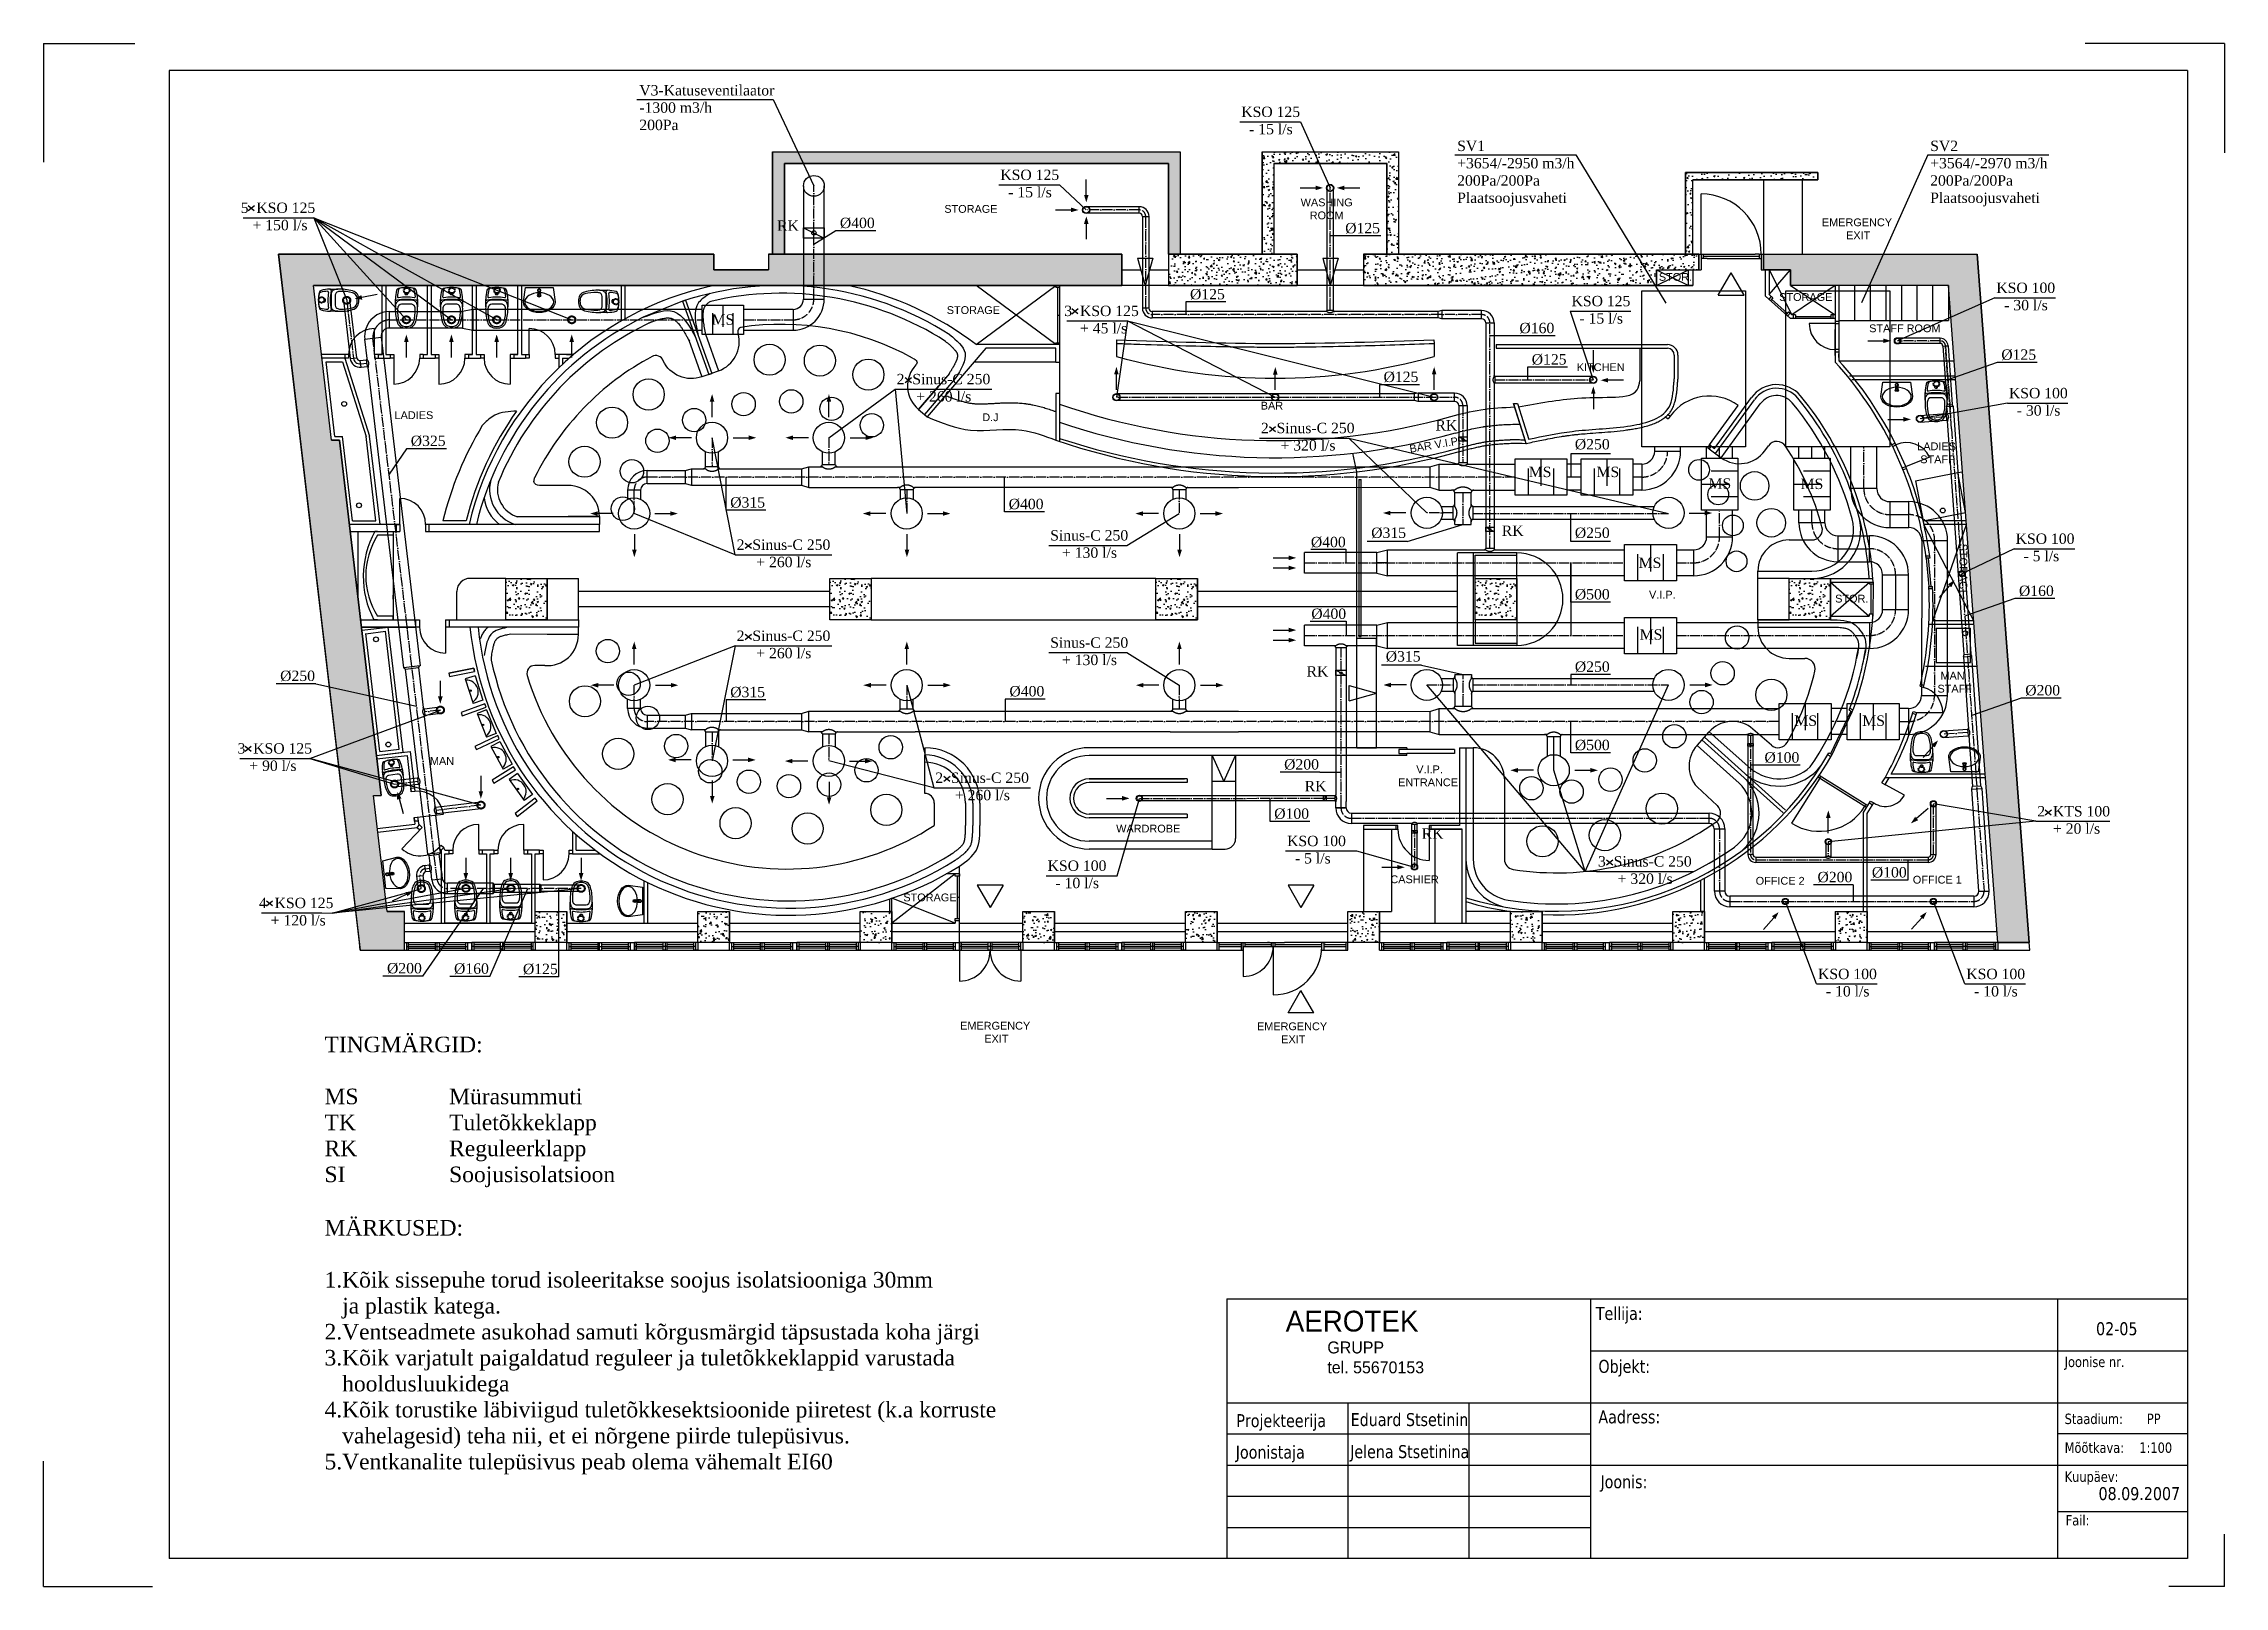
# Model space of a CAD drawing. Header units: millimetres. Extents: x 64632 to 106632, y -11124 to 18576.
import ezdxf

# ---------------------------------------------------------------- set-up
doc = ezdxf.new("R2010")
doc.units = ezdxf.units.MM
doc.linetypes.add('CenterLine', pattern=[17.2, 13, -2, 0.2, -2])
doc.linetypes.add('DASHED', pattern=[0.75, 0.5, -0.25])
for name, color, linetype in [('0_RAAM', 250, 'Continuous'), ('Strelki', 7, 'Continuous'), ('Torud SP', 5, 'Continuous'), ('Trubi', 232, 'Continuous'), ('Trubi S', 5, 'Continuous'), ('Trubi V', 1, 'Continuous'), ('Xref', 7, 'Continuous')]:
    doc.layers.add(name, color=color, linetype=linetype)
doc.styles.add('Kirjanurk', font='verdana.ttf', dxfattribs={"height": 500})
doc.styles.add('Logo', font='vinet.ttf')
doc.styles.add('ROMANS', font='arial.ttf')
pattern_1 = [(50, (-455829.67, -150920.86), (286.90407, -25.10085), [30, -330]), (355, (-455829.67, -150920.86), (-55.50053, 300.87685), [24, -264]), (100.4514, (-455805.76, -150922.95), (231.40375, 275.77582), [25.49608, -280.45684]), (46.1842, (-455829.67, -150840.86), (426.89642, -66.2076), [45, -495]), (96.6356, (-455794.1, -150846.37), (373.86508, 389.64715), [38.2441, -420.6852]), (351.1842, (-455829.67, -150840.86), (373.86478, 389.64744), [36, -396]), (21, (-455789.67, -150860.86), (238.76282, -161.04756), [30, -330]), (326, (-455789.67, -150860.86), (97.32613, 290.06002), [24, -264]), (71.4514, (-455769.77, -150874.28), (336.08905, 129.0122), [25.49608, -280.45684]), (37.5, (-455829.67, -150920.86), (4.863942, 133.157542), [0, -260.8, 0, -268, 0, -265]), (7.5, (-455829.67, -150920.86), (105.227815, 157.764685), [0, -152.8, 0, -254.8, 0, -101]), (327.5, (-455918.87, -150920.86), (213.528974, -9.021949), [0, -100, 0, -312, 0, -414]), (317.5, (-455958.87, -150920.86), (233.27447, 40.04199), [0, -130, 0, -207.2, 0, -294])]

msp = doc.modelspace()

# ---------------------------------------------------------------- texts
at = {"layer": '0_RAAM', "color": 7, "ltscale": 0.35, "style": 'Kirjanurk', "width": 0.8}
for s, height, p in [('Tellija:', 250, (94526, -5995)), ('02-05', 250, (104161, -6289)), ('Joonise nr.', 200, (103556, -6902)), ('Objekt:', 250, (94576, -7014)), ('Projekteerija', 250, (87603, -8059)), ('Eduard Stsetinin', 250, (89806, -8038)), ('Aadress:', 250, (94576, -7986)), ('Staadium:', 200, (103556, -7999)), ('PP', 200, (105139, -7999)), ('Jelena Stsetinina', 250, (89795, -8655)), ('Mõõtkava:', 200, (103556, -8554)), ('1:100', 200, (104993, -8554)), ('Joonistaja', 250, (87592, -8665)), ('Joonis:', 250, (94616, -9235)), ('Kuupäev:', 200, (103556, -9112)), ('08.09.2007', 250, (104208, -9463)), ('Fail:', 200, (103576, -9951))]:
    msp.add_text(s, height=height, dxfattribs=at).set_placement(p)
at = {"layer": '0_RAAM', "color": 7, "ltscale": 0.35, "attachment_point": 1, "style": 'Logo'}
for s, insert, char_height, width in [('AEROTEK', (88554, -5818), 400, 4520), ('GRUPP\\Ptel. 55670153', (89356, -6410), 229.82, 3488.95)]:
    msp.add_mtext(s, dxfattribs=dict(at, insert=insert, char_height=char_height, width=width))
at = {"layer": 'Torud SP', "linetype": 'Continuous', "lineweight": -3, "attachment_point": 1}
for s, insert, char_height, width in [('{\\fTimes New Roman|b0|i0|c186|p18;\\C7;V3-Katuseventilaator\\P-1300 m3/h\\P200Pa}', (76105, 17778), 200, 3389.48), ('{\\fTimes New Roman|b0|i0|c0|p18;\\C7; KSO 1\\fTimes New Roman|b0|i0|c186|p18;25\\fTimes New Roman|b0|i0|c0|p18;\\P   - \\fTimes New Roman|b0|i0|c186|p18;15\\fTimes New Roman|b0|i0|c0|p18; l/s}', (87623, 17363), 200, 2043.23), ('{\\fTimes New Roman|b0|i0|c0|p18;\\C7;SV1\\fTimes New Roman|b0|i0|c186|p18;\\P+3654/-2950 m3/h\\P200Pa/200Pa\\PPlaatsoojusvaheti}', (91856, 16708), 200, 3389.48), ('{\\fTimes New Roman|b0|i0|c0|p18;\\C7;SV\\fTimes New Roman|b0|i0|c186|p18;2\\P+3564/-2970 m3/h\\P200Pa/200Pa\\PPlaatsoojusvaheti}', (100966, 16708), 200, 3389.48), ('{\\fTimes New Roman|b0|i0|c0|p18;\\C7; KSO 1\\fTimes New Roman|b0|i0|c186|p18;25\\fTimes New Roman|b0|i0|c0|p18;\\P   - \\fTimes New Roman|b0|i0|c186|p18;15\\fTimes New Roman|b0|i0|c0|p18; l/s}', (82983, 16150), 200, 2043.23), ('{\\fTimes New Roman|b0|i0|c186|p18;\\C7;5 \\fTimes New Roman|b0|i0|c0|p18; KSO 1\\fTimes New Roman|b0|i0|c186|p18;25\\fTimes New Roman|b0|i0|c0|p18;\\P   \\fTimes New Roman|b0|i0|c186|p18;+ 150\\fTimes New Roman|b0|i0|c0|p18; l/s}', (68428, 15516), 200, 2043.23), ('{\\fTimes New Roman|b0|i0|c0|p18;\\C7; \\fTimes New Roman|b0|i0|c186|p18;RK}', (78682, 15173), 200, 2043.23), ('{\\fTimes New Roman|b0|i0|c0|p18;\\C7; %%C\\fTimes New Roman|b0|i0|c186|p18;400}', (79892, 15225), 200, 2043.23), ('{\\fTimes New Roman|b0|i0|c0|p18;\\C7; %%C\\fTimes New Roman|b0|i0|c186|p18;125}', (89624, 15124), 200, 2043.23), ('{\\fTimes New Roman|b0|i0|c0|p18;\\C7; %%C\\fTimes New Roman|b0|i0|c186|p18;125}', (86635, 13853), 200, 2043.23), ('{\\fTimes New Roman|b0|i0|c0|p18;\\C7; KSO 100\\P   - \\fTimes New Roman|b0|i0|c186|p18;30\\fTimes New Roman|b0|i0|c0|p18; l/s}', (102165, 13975), 200, 2043.23), ('{\\fTimes New Roman|b0|i0|c186|p18;\\C7;3 \\fTimes New Roman|b0|i0|c0|p18; KSO 1\\fTimes New Roman|b0|i0|c186|p18;25\\fTimes New Roman|b0|i0|c0|p18;\\P   \\fTimes New Roman|b0|i0|c186|p18; + 45\\fTimes New Roman|b0|i0|c0|p18; l/s}', (84290, 13531), 200, 2043.23), ('{\\fTimes New Roman|b0|i0|c0|p18;\\C7; KSO 1\\fTimes New Roman|b0|i0|c186|p18;25\\fTimes New Roman|b0|i0|c0|p18;\\P   - \\fTimes New Roman|b0|i0|c186|p18;15\\fTimes New Roman|b0|i0|c0|p18; l/s}', (93984, 13720), 200, 2043.23), ('{\\fTimes New Roman|b0|i0|c0|p18;\\C7; \\fTimes New Roman|b0|i0|c186|p18;MS}', (77422, 13364), 200, 2043.23), ('{\\fTimes New Roman|b0|i0|c0|p18;\\C7; %%C\\fTimes New Roman|b0|i0|c186|p18;160}', (92980, 13201), 200, 2043.23), ('{\\fTimes New Roman|b0|i0|c0|p18;\\C7; %%C\\fTimes New Roman|b0|i0|c186|p18;125}', (93216, 12598), 200, 2043.23), ('{\\fTimes New Roman|b0|i0|c0|p18;\\C7; %%C\\fTimes New Roman|b0|i0|c186|p18;125}', (102260, 12689), 200, 2043.23), ('{\\fTimes New Roman|b0|i0|c186|p18;\\C7; 2 \\fTimes New Roman|b0|i0|c0|p18; \\fTimes New Roman|b0|i0|c186|p18;Sinus-C\\fTimes New Roman|b0|i0|c0|p18; \\fTimes New Roman|b0|i0|c186|p18;250\\fTimes New Roman|b0|i0|c0|p18;\\P   \\fTimes New Roman|b0|i0|c186|p18;   + 260\\fTimes New Roman|b0|i0|c0|p18; l/s}', (80985, 12218), 200, 2043.23), ('{\\fTimes New Roman|b0|i0|c0|p18;\\C7; %%C\\fTimes New Roman|b0|i0|c186|p18;125}', (90363, 12261), 200, 2043.23), ('{\\fTimes New Roman|b0|i0|c0|p18;\\C7; KSO 100\\P   - \\fTimes New Roman|b0|i0|c186|p18;30\\fTimes New Roman|b0|i0|c0|p18; l/s}', (102407, 11948), 200, 2043.23), ('{\\fTimes New Roman|b0|i0|c0|p18;\\C7; %%C\\fTimes New Roman|b0|i0|c186|p18;325}', (71627, 11029), 200, 2043.23), ('{\\fTimes New Roman|b0|i0|c186|p18;\\C7; 2 \\fTimes New Roman|b0|i0|c0|p18; \\fTimes New Roman|b0|i0|c186|p18;Sinus-C\\fTimes New Roman|b0|i0|c0|p18; \\fTimes New Roman|b0|i0|c186|p18;250\\fTimes New Roman|b0|i0|c0|p18;\\P   \\fTimes New Roman|b0|i0|c186|p18;   + 320\\fTimes New Roman|b0|i0|c0|p18; l/s}', (88000, 11276), 200, 2043.23), ('{\\fTimes New Roman|b0|i0|c0|p18;\\C7; \\fTimes New Roman|b0|i0|c186|p18;RK}', (91362, 11327), 200, 2043.23), ('{\\fTimes New Roman|b0|i0|c0|p18;\\C7; %%C\\fTimes New Roman|b0|i0|c186|p18;250}', (94047, 10964), 200, 2043.23), ('{\\fTimes New Roman|b0|i0|c0|p18;\\C7; \\fTimes New Roman|b0|i0|c186|p18;MS}', (93160, 10431), 200, 2043.23), ('{\\fTimes New Roman|b0|i0|c0|p18;\\C7; \\fTimes New Roman|b0|i0|c186|p18;MS}', (94464, 10431), 200, 2043.23), ('{\\fTimes New Roman|b0|i0|c0|p18;\\C7; \\fTimes New Roman|b0|i0|c186|p18;MS}', (96621, 10207), 200, 2043.23), ('{\\fTimes New Roman|b0|i0|c0|p18;\\C7; \\fTimes New Roman|b0|i0|c186|p18;MS}', (98395, 10201), 200, 2043.23), ('{\\fTimes New Roman|b0|i0|c0|p18;\\C7; %%C\\fTimes New Roman|b0|i0|c186|p18;315}', (77780, 9844), 200, 2043.23), ('{\\fTimes New Roman|b0|i0|c0|p18;\\C7; %%C\\fTimes New Roman|b0|i0|c186|p18;400}', (83143, 9813), 200, 2043.23), ('{\\fTimes New Roman|b0|i0|c0|p18;\\C7; %%C\\fTimes New Roman|b0|i0|c186|p18;315}', (90125, 9259), 200, 2043.23), ('{\\fTimes New Roman|b0|i0|c0|p18;\\C7; \\fTimes New Roman|b0|i0|c186|p18;RK}', (92640, 9299), 200, 2043.23), ('{\\fTimes New Roman|b0|i0|c0|p18;\\C7; %%C\\fTimes New Roman|b0|i0|c186|p18;250}', (94047, 9259), 200, 2043.23), ('{\\fTimes New Roman|b0|i0|c186|p18;\\C7; 2 \\fTimes New Roman|b0|i0|c0|p18; \\fTimes New Roman|b0|i0|c186|p18;Sinus-C\\fTimes New Roman|b0|i0|c0|p18; \\fTimes New Roman|b0|i0|c186|p18;250\\fTimes New Roman|b0|i0|c0|p18;\\P   \\fTimes New Roman|b0|i0|c186|p18;   + 260\\fTimes New Roman|b0|i0|c0|p18; l/s}', (77904, 9030), 200, 2043.23), ('{\\fTimes New Roman|b0|i0|c186|p18;\\C7; Sinus-C\\fTimes New Roman|b0|i0|c0|p18; \\fTimes New Roman|b0|i0|c186|p18;250\\fTimes New Roman|b0|i0|c0|p18;\\P   \\fTimes New Roman|b0|i0|c186|p18; + 130\\fTimes New Roman|b0|i0|c0|p18; l/s}', (83943, 9210), 200, 2043.23), ('{\\fTimes New Roman|b0|i0|c0|p18;\\C7; %%C\\fTimes New Roman|b0|i0|c186|p18;400}', (88963, 9081), 200, 2043.23), ('{\\fTimes New Roman|b0|i0|c0|p18;\\C7; KSO 100\\P   - \\fTimes New Roman|b0|i0|c186|p18;5\\fTimes New Roman|b0|i0|c0|p18; l/s}', (102537, 9145), 200, 2043.23), ('{\\fTimes New Roman|b0|i0|c0|p18;\\C7; \\fTimes New Roman|b0|i0|c186|p18;MS}', (95276, 8682), 200, 2043.23), ('{\\fTimes New Roman|b0|i0|c0|p18;\\C7; %%C\\fTimes New Roman|b0|i0|c186|p18;500}', (94047, 8076), 200, 2043.23), ('{\\fTimes New Roman|b0|i0|c0|p18;\\C7; %%C\\fTimes New Roman|b0|i0|c186|p18;160}', (102600, 8142), 200, 2043.23), ('{\\fTimes New Roman|b0|i0|c0|p18;\\C7; %%C\\fTimes New Roman|b0|i0|c186|p18;400}', (88971, 7700), 200, 2043.23), ('{\\fTimes New Roman|b0|i0|c186|p18;\\C7; 2 \\fTimes New Roman|b0|i0|c0|p18; \\fTimes New Roman|b0|i0|c186|p18;Sinus-C\\fTimes New Roman|b0|i0|c0|p18; \\fTimes New Roman|b0|i0|c186|p18;250\\fTimes New Roman|b0|i0|c0|p18;\\P   \\fTimes New Roman|b0|i0|c186|p18;   + 260\\fTimes New Roman|b0|i0|c0|p18; l/s}', (77904, 7276), 200, 2043.23), ('{\\fTimes New Roman|b0|i0|c186|p18;\\C7; Sinus-C\\fTimes New Roman|b0|i0|c0|p18; \\fTimes New Roman|b0|i0|c186|p18;250\\fTimes New Roman|b0|i0|c0|p18;\\P   \\fTimes New Roman|b0|i0|c186|p18; + 130\\fTimes New Roman|b0|i0|c0|p18; l/s}', (83943, 7145), 200, 2043.23), ('{\\fTimes New Roman|b0|i0|c0|p18;\\C7; \\fTimes New Roman|b0|i0|c186|p18;MS}', (95296, 7301), 200, 2043.23), ('{\\fTimes New Roman|b0|i0|c0|p18;\\C7; %%C\\fTimes New Roman|b0|i0|c186|p18;315}', (90405, 6880), 200, 2043.23), ('{\\fTimes New Roman|b0|i0|c0|p18;\\C7; %%C\\fTimes New Roman|b0|i0|c186|p18;250}', (69112, 6505), 200, 2043.23), ('{\\fTimes New Roman|b0|i0|c0|p18;\\C7; \\fTimes New Roman|b0|i0|c186|p18;RK}', (88880, 6590), 200, 2043.23), ('{\\fTimes New Roman|b0|i0|c0|p18;\\C7; %%C\\fTimes New Roman|b0|i0|c186|p18;250}', (94047, 6681), 200, 2043.23), ('{\\fTimes New Roman|b0|i0|c0|p18;\\C7; %%C\\fTimes New Roman|b0|i0|c186|p18;315}', (77780, 6193), 200, 2043.23), ('{\\fTimes New Roman|b0|i0|c0|p18;\\C7; %%C\\fTimes New Roman|b0|i0|c186|p18;400}', (83158, 6209), 200, 2043.23), ('{\\fTimes New Roman|b0|i0|c0|p18;\\C7; %%C2\\fTimes New Roman|b0|i0|c186|p18;0\\fTimes New Roman|b0|i0|c0|p18;0}', (102721, 6228), 200, 2043.23), ('{\\fTimes New Roman|b0|i0|c0|p18;\\C7; \\fTimes New Roman|b0|i0|c186|p18;MS}', (98275, 5642), 200, 2043.23), ('{\\fTimes New Roman|b0|i0|c0|p18;\\C7; \\fTimes New Roman|b0|i0|c186|p18;MS}', (99583, 5642), 200, 2043.23), ('{\\fTimes New Roman|b0|i0|c186|p18;\\C7;3 \\fTimes New Roman|b0|i0|c0|p18; KSO 1\\fTimes New Roman|b0|i0|c186|p18;25\\fTimes New Roman|b0|i0|c0|p18;\\P   \\fTimes New Roman|b0|i0|c186|p18;+ 90\\fTimes New Roman|b0|i0|c0|p18; l/s}', (68367, 5108), 200, 2043.23), ('{\\fTimes New Roman|b0|i0|c0|p18;\\C7; %%C\\fTimes New Roman|b0|i0|c186|p18;500}', (94047, 5174), 200, 2043.23), ('{\\fTimes New Roman|b0|i0|c0|p18;\\C7; %%C2\\fTimes New Roman|b0|i0|c186|p18;0\\fTimes New Roman|b0|i0|c0|p18;0}', (88448, 4801), 200, 2043.23), ('{\\fTimes New Roman|b0|i0|c0|p18;\\C7; %%C\\fTimes New Roman|b0|i0|c186|p18;10\\fTimes New Roman|b0|i0|c0|p18;0}', (97699, 4934), 200, 2043.23), ('{\\fTimes New Roman|b0|i0|c186|p18;\\C7; 2 \\fTimes New Roman|b0|i0|c0|p18; \\fTimes New Roman|b0|i0|c186|p18;Sinus-C\\fTimes New Roman|b0|i0|c0|p18; \\fTimes New Roman|b0|i0|c186|p18;250\\fTimes New Roman|b0|i0|c0|p18;\\P   \\fTimes New Roman|b0|i0|c186|p18;   + 260\\fTimes New Roman|b0|i0|c0|p18; l/s}', (81729, 4543), 200, 2043.23), ('{\\fTimes New Roman|b0|i0|c0|p18;\\C7; \\fTimes New Roman|b0|i0|c186|p18;RK}', (88844, 4382), 200, 2043.23), ('{\\fTimes New Roman|b0|i0|c0|p18;\\C7; %%C\\fTimes New Roman|b0|i0|c186|p18;10\\fTimes New Roman|b0|i0|c0|p18;0}', (88257, 3852), 200, 2043.23), ('{\\fTimes New Roman|b0|i0|c0|p18;\\C7; \\fTimes New Roman|b0|i0|c186|p18;2  KTS\\fTimes New Roman|b0|i0|c0|p18; 100\\P   \\fTimes New Roman|b0|i0|c186|p18;  +\\fTimes New Roman|b0|i0|c0|p18; \\fTimes New Roman|b0|i0|c186|p18;20\\fTimes New Roman|b0|i0|c0|p18; l/s}', (102953, 3898), 200, 2043.23), ('{\\fTimes New Roman|b0|i0|c0|p18;\\C7; \\fTimes New Roman|b0|i0|c186|p18;RK}', (91097, 3469), 200, 2043.23), ('{\\fTimes New Roman|b0|i0|c0|p18;\\C7; KSO 100\\P   - \\fTimes New Roman|b0|i0|c186|p18;5\\fTimes New Roman|b0|i0|c0|p18; l/s}', (88505, 3326), 200, 2043.23), ('{\\fTimes New Roman|b0|i0|c0|p18;\\C7; KSO 100\\P   - 1\\fTimes New Roman|b0|i0|c186|p18;0\\fTimes New Roman|b0|i0|c0|p18; l/s}', (83893, 2850), 200, 2043.23), ('{\\fTimes New Roman|b0|i0|c186|p18;\\C7; 3 \\fTimes New Roman|b0|i0|c0|p18; \\fTimes New Roman|b0|i0|c186|p18;Sinus-C\\fTimes New Roman|b0|i0|c0|p18; \\fTimes New Roman|b0|i0|c186|p18;250\\fTimes New Roman|b0|i0|c0|p18;\\P   \\fTimes New Roman|b0|i0|c186|p18;   + 320\\fTimes New Roman|b0|i0|c0|p18; l/s}', (94493, 2933), 200, 2043.23), ('{\\fTimes New Roman|b0|i0|c0|p18;\\C7; %%C2\\fTimes New Roman|b0|i0|c186|p18;0\\fTimes New Roman|b0|i0|c0|p18;0}', (98720, 2631), 200, 2043.23), ('{\\fTimes New Roman|b0|i0|c0|p18;\\C7; %%C\\fTimes New Roman|b0|i0|c186|p18;10\\fTimes New Roman|b0|i0|c0|p18;0}', (99767, 2723), 200, 2043.23), ('{\\fTimes New Roman|b0|i0|c186|p18;\\C7;4 \\fTimes New Roman|b0|i0|c0|p18; KSO 1\\fTimes New Roman|b0|i0|c186|p18;25\\fTimes New Roman|b0|i0|c0|p18;\\P   \\fTimes New Roman|b0|i0|c186|p18;+ 120\\fTimes New Roman|b0|i0|c0|p18; l/s}', (68779, 2133), 200, 2043.23), ('{\\fTimes New Roman|b0|i0|c0|p18;\\C7; %%C\\fTimes New Roman|b0|i0|c186|p18;200}', (71170, 877), 200, 2043.23), ('{\\fTimes New Roman|b0|i0|c0|p18;\\C7; %%C\\fTimes New Roman|b0|i0|c186|p18;160}', (72461, 869), 200, 2043.23), ('{\\fTimes New Roman|b0|i0|c0|p18;\\C7; %%C\\fTimes New Roman|b0|i0|c186|p18;125}', (73788, 862), 200, 2043.23), ('{\\fTimes New Roman|b0|i0|c0|p18;\\C7; KSO 100\\P   - \\fTimes New Roman|b0|i0|c186|p18;10\\fTimes New Roman|b0|i0|c0|p18; l/s}', (98731, 766), 200, 2043.23), ('{\\fTimes New Roman|b0|i0|c0|p18;\\C7; KSO 100\\P   - \\fTimes New Roman|b0|i0|c186|p18;10\\fTimes New Roman|b0|i0|c0|p18; l/s}', (101586, 766), 200, 2043.23), ('{\\fTimes New Roman|b0|i0|c0|p18;\\C7;TINGM\\fTimes New Roman|b0|i0|c186|p18;Ä\\fTimes New Roman|b0|i0|c0|p18;RGID\\fTimes New Roman|b0|i0|c186|p18;:\\P\\PMS^I^IMürasummuti\\PTK^I^ITuletõkkeklapp\\PRK^I^IReguleerklapp\\fTimes New Roman|b0|i0|c0|p18;\\PSI^I^ISoojusisolatsioon}', (70042, -542), 300, 8612.4), ('{\\fTimes New Roman|b0|i0|c186|p18;\\C7;MÄRKUSED:\\P\\P1.Kõik sissepuhe torud isoleeritakse soojus isolatsiooniga 30mm \\P   ja plastik katega.\\P2.Ventseadmete asukohad samuti kõrgusmärgid täpsustada koha järgi\\P3.Kõik varjatult paigaldatud reguleer ja tuletõkkeklappid varustada\\P   hooldusluukidega\\P4.Kõik torustike läbiviigud tuletõkkesektsioonide piiretest (k.a korruste\\P   vahelagesid) teha nii, et ei nõrgene piirde tulepüsivus.\\P5.Ventkanalite tulepüsivus peab olema vähemalt EI60}', (70042, -4071), 300, 14189.58)]:
    msp.add_mtext(s, dxfattribs=dict(at, insert=insert, char_height=char_height, width=width))
at = {"layer": 'Xref', "char_height": 150, "width": 1963.56, "attachment_point": 1, "style": 'ROMANS'}
for s, insert in [('WASHING\\P   ROOM', (88842, 15594)), ('STORAGE', (81979, 15469)), ('EMERGENCY\\P        EXIT', (98881, 15211)), ('STOR.', (95740, 14160)), ('STORAGE', (82026, 13521)), ('STORAGE', (98058, 13772)), ('STAFF ROOM', (99791, 13170)), ('KITCHEN', (94161, 12422)), ('LADIES', (71391, 11498)), ('D.J', (82710, 11458)), ('BAR', (88073, 11681)), ('LADIES\\P STAFF', (100717, 10898)), ('V.I.P.', (95551, 8043)), ('STOR.', (99136, 7966)), ('  MAN\\P STAFF', (101048, 6483)), ('  MAN', (71956, 4840)), ('      V.I.P.\\PENTRANCE', (90719, 4680)), ('WARDROBE', (85289, 3539)), ('CASHIER', (90570, 2563)), ('OFFICE 2', (97605, 2534)), ('OFFICE 1', (100632, 2555)), ('STORAGE', (81190, 2214)), ('EMERGENCY\\P        EXIT', (82283, -256)), ('EMERGENCY\\P        EXIT', (88001, -267))]:
    msp.add_mtext(s, dxfattribs=dict(at, insert=insert))
for s, insert, rotation in [('BAR V.I.P.', (90927, 10847), 9.566), ('STORAGE', (101681, 8949), 270)]:
    msp.add_mtext(s, dxfattribs=dict(at, insert=insert, rotation=rotation))

# ---------------------------------------------------------------- blocks, each defined once
blk = doc.blocks.new('sralnik2')
at = {"color": 0}
for p, q in [((-219, -314), (-219, -163)), ((207, -163), (207, -314))]:
    blk.add_line(p, q, dxfattribs=at)
at = {"color": 0, "flags": 128}
for points in [[(174, -601, 0.077913), (207, -314, 0.123446), (186, -229, 0.063072), (174, -214, 0.195993), (105, -187), (-125, -187, 0.184737), (-186, -214, 0.066771), (-198, -231, 0.12098), (-219, -314, 0.077903), (-186, -601)], [(137, -595, 0.077913), (164, -365, 0.123446), (147, -297, 0.063072), (137, -285, 0.195993), (82, -264), (-102, -264, 0.184737), (-151, -285, 0.066771), (-161, -298, 0.12098), (-177, -365, 0.077903), (-151, -595)], [(-186, -601, 0.16314), (-123, -694, 0.121696), (-6, -721, 0.121058), (112, -694, 0.159044), (174, -601)], [(-151, -594, 0.16314), (-101, -669, 0.121696), (-7, -691, 0.121058), (87, -669, 0.159044), (137, -594)]]:
    blk.add_lwpolyline(points, format="xyb", dxfattribs=at)
at = {"color": 0, "linetype": 'DASHED', "ltscale": 50}
for radius in [60, 48]:
    blk.add_circle((0, 0), radius, dxfattribs=at)
at = {"color": 0}
for centre, radius, start, end in [((529, -185), 748, 165.1824, 178.1823), ((-148, -6), 48, 103.7116, 164.4337), ((422, -144), 601, 164.4337, 177.4071), ((-6, -589), 648, 90, 103.7116), ((-120, 7), 38.4, 103.7116, 164.4337), ((-6, -460), 518, 90, 103.7116), ((-6, -460), 518, 76.2884, 90), ((-6, -589), 648, 76.2884, 90), ((108, 7), 38.4, 15.5663, 76.2884), ((-434, -144), 601, 2.5929, 15.5663), ((136, -6), 48, 15.5663, 76.2884), ((-540, -185), 748, 1.8177, 14.8176), ((-197, -164), 22.3, 172.9155, 279.7348), ((-6, -1240), 1071, 90, 100.0591), ((-159, -118), 19.2, 177.4072, 280.0591), ((-6, -981), 857, 90, 100.0591), ((-6, -981), 857, 79.9409, 90), ((-6, -1240), 1071, 79.9409, 90), ((147, -118), 19.2, 259.9409, 2.5929), ((185, -164), 22.3, 260.2652, 7.0845)]:
    blk.add_arc(centre, radius, start, end, dxfattribs=at)
at = {"color": 0, "invisible_edges": 5}
for points in [[(-36, -61), (-6, -79), (-1, -79), (-35, -58)], [(-36, -61), (-7, -79), (-6, -79), (-36, -61)], [(-35, -64), (-12, -79), (-7, -79), (-36, -61)], [(-35, -57), (0, -79), (4, -78), (-34, -55)], [(-35, -58), (-1, -79), (0, -79), (-35, -57)], [(-35, -65), (-12, -79), (-12, -79), (-35, -64)], [(-34, -68), (-17, -78), (-12, -79), (-35, -65)], [(-34, -55), (4, -78), (6, -78), (-33, -54)], [(-33, -68), (-18, -78), (-17, -78), (-34, -68)], [(-33, -54), (6, -78), (10, -77), (-31, -51)], [(-31, -71), (-23, -76), (-18, -78), (-33, -68)], [(-31, -51), (10, -77), (11, -76), (-30, -51)], [(-31, -71), (-23, -76), (-23, -76), (-31, -71)], [(-27, -74), (-27, -74), (-23, -76), (-31, -71)], [(-30, -51), (11, -76), (15, -74), (-27, -49)], [(-27, -49), (15, -74), (15, -74), (-26, -48)], [(-26, -48), (15, -74), (18, -72), (-23, -46)], [(-23, -46), (18, -72), (19, -71), (-22, -46)], [(-22, -46), (19, -71), (21, -69), (-18, -45)], [(-18, -45), (21, -69), (22, -68), (-15, -44)], [(-15, -44), (22, -68), (23, -65), (-12, -44)], [(-12, -44), (23, -65), (24, -65), (-10, -44)], [(-10, -44), (24, -65), (24, -62), (-6, -43)], [(-6, -43), (24, -62), (24, -61), (-5, -43)], [(-5, -43), (24, -61), (24, -58), (0, -44)], [(0, -44), (24, -58), (24, -58), (1, -44)], [(1, -44), (24, -58), (22, -55), (6, -45)]]:
    blk.add_3dface(points, dxfattribs=at)

# ---------------------------------------------------------------- hatches: boundary and pattern name
at = {"layer": 'Strelki'}
for color, points in [(1, [(84758, 15664), (84670, 15664), (84713, 15518)]), (1, [(89128, 15843), (89128, 15755), (89273, 15798)]), (1, [(89682, 15753), (89682, 15841), (89537, 15798)]), (1, [(84420, 15419), (84420, 15331), (84565, 15374)]), (1, [(84669, 15106), (84757, 15106), (84714, 15252)]), (6, [(70769, 13647), (70753, 13733), (70618, 13665)]), (6, [(71574, 12832), (71662, 12832), (71619, 12977)]), (6, [(72442, 12832), (72530, 12832), (72487, 12977)]), (6, [(73313, 12832), (73402, 12832), (73358, 12977)]), (6, [(74759, 12832), (74847, 12832), (74804, 12977)]), (1, [(100064, 12899), (100064, 12811), (100209, 12854)]), (5, [(85249, 12208), (85337, 12208), (85294, 12354)]), (5, [(88309, 12206), (88397, 12206), (88354, 12351)]), (5, [(91368, 12209), (91456, 12209), (91413, 12354)]), (1, [(94523, 12380), (94435, 12380), (94478, 12234)]), (5, [(77462, 11684), (77550, 11684), (77507, 11829)]), (5, [(79712, 11684), (79800, 11684), (79757, 11829)]), (1, [(94434, 11834), (94522, 11834), (94479, 11980)]), (1, [(94764, 12051), (94764, 12139), (94619, 12096)]), (1, [(100451, 11387), (100451, 11299), (100596, 11342)]), (5, [(76814, 10944), (76814, 11032), (76669, 10989)]), (5, [(78212, 11033), (78212, 10945), (78357, 10988)]), (5, [(79064, 10944), (79064, 11032), (78919, 10989)]), (5, [(80462, 11033), (80462, 10945), (80607, 10988)]), (5, [(75304, 9484), (75304, 9572), (75159, 9529)]), (5, [(76701, 9573), (76701, 9485), (76847, 9528)]), (5, [(80554, 9484), (80554, 9572), (80409, 9529)]), (5, [(81951, 9573), (81951, 9485), (82097, 9528)]), (5, [(85804, 9484), (85804, 9572), (85659, 9529)]), (5, [(87201, 9573), (87201, 9485), (87347, 9528)]), (5, [(90572, 9495), (90572, 9583), (90427, 9540)]), (5, [(96623, 9584), (96623, 9496), (96768, 9539)]), (5, [(76054, 8833), (75966, 8833), (76009, 8688)]), (5, [(81304, 8833), (81216, 8833), (81259, 8688)]), (5, [(86554, 8833), (86466, 8833), (86509, 8688)]), (1, [(88611, 8720), (88611, 8632), (88757, 8675)]), (1, [(88611, 8526), (88611, 8438), (88757, 8481)]), (1, [(101307, 8168), (101373, 8110), (101437, 8248)]), (1, [(88611, 7330), (88611, 7242), (88757, 7285)]), (5, [(75962, 6920), (76050, 6920), (76007, 7065)]), (5, [(81212, 6920), (81300, 6920), (81257, 7065)]), (5, [(86462, 6920), (86550, 6920), (86507, 7065)]), (1, [(88611, 7136), (88611, 7048), (88757, 7091)]), (6, [(72317, 6009), (72228, 6009), (72272, 5864)]), (5, [(75314, 6180), (75314, 6268), (75169, 6225)]), (5, [(76712, 6269), (76712, 6181), (76857, 6224)]), (5, [(80564, 6180), (80564, 6268), (80419, 6225)]), (5, [(81962, 6269), (81962, 6181), (82107, 6224)]), (5, [(85814, 6180), (85814, 6268), (85669, 6225)]), (5, [(87212, 6269), (87212, 6181), (87357, 6224)]), (5, [(90581, 6184), (90581, 6272), (90436, 6229)]), (5, [(96632, 6274), (96632, 6185), (96778, 6229)]), (1, [(100990, 5084), (101056, 5026), (101120, 5164)]), (5, [(76804, 4742), (76804, 4830), (76659, 4787)]), (5, [(78201, 4831), (78201, 4743), (78347, 4786)]), (5, [(79054, 4719), (79054, 4807), (78909, 4764)]), (5, [(80451, 4808), (80451, 4720), (80597, 4763)]), (5, [(93025, 4542), (93025, 4630), (92880, 4587)]), (5, [(94422, 4631), (94422, 4543), (94568, 4586)]), (6, [(71440, 4021), (71525, 4045), (71443, 4173)]), (6, [(73098, 4183), (73010, 4183), (73053, 4037)]), (5, [(77554, 4091), (77466, 4091), (77509, 3946)]), (5, [(79804, 4068), (79716, 4068), (79759, 3923)]), (1, [(85402, 4091), (85402, 4003), (85547, 4046)]), (5, [(98960, 3670), (99048, 3670), (99005, 3816)]), (5, [(100734, 3625), (100676, 3692), (100595, 3564)]), (6, [(72807, 2606), (72719, 2606), (72762, 2461)]), (6, [(73672, 2606), (73584, 2606), (73627, 2461)]), (6, [(75028, 2606), (74940, 2606), (74983, 2461)]), (1, [(90701, 2765), (90701, 2677), (90847, 2720)]), (6, [(71603, 2240), (71640, 2160), (71754, 2260)]), (1, [(97918, 1778), (97984, 1720), (98048, 1857)]), (1, [(100769, 1779), (100835, 1721), (100899, 1859)])]:
    msp.add_hatch(color=color, dxfattribs=at).paths.add_polyline_path(points)
at = {"layer": 'Xref'}
h = msp.add_hatch(dxfattribs=at)
h.set_pattern_fill('AR-CONC', color=256, scale=40, style=0)
h.set_pattern_definition(pattern_1)
h.paths.add_polyline_path([(86298, 16266), (86298, 14521), (86523, 14521), (86523, 16491), (78673, 16491), (78673, 14521), (78898, 14521), (78898, 16266)])
h = msp.add_hatch(dxfattribs=at)
h.set_pattern_fill('AR-CONC', color=256, scale=40, style=0)
h.set_pattern_definition(pattern_1)
h.paths.add_polyline_path([(88098, 16491), (88098, 14521), (88323, 14521), (88323, 16266), (90503, 16266), (90503, 14521), (90728, 14521), (90728, 16491)])
h = msp.add_hatch(dxfattribs=at)
h.set_pattern_fill('AR-CONC', color=256, scale=40, style=0)
h.set_pattern_definition(pattern_1)
h.paths.add_polyline_path([(96393, 15956), (98803, 15956), (98803, 16096), (96253, 16096), (96253, 14521), (96393, 14521)])
h = msp.add_hatch(dxfattribs=at)
h.set_pattern_fill('AR-CONC', color=256, scale=40, style=0)
h.set_pattern_definition(pattern_1)
h.paths.add_polyline_path([(85398, 14521), (78593, 14521), (78593, 14221), (77543, 14221), (77543, 14521), (69153, 14521), (69828, 13921), (85398, 13921)])
h = msp.add_hatch(dxfattribs=at)
h.set_pattern_fill('AR-CONC', color=256, scale=40, style=0)
h.set_pattern_definition(pattern_1)
h.paths.add_polyline_path([(69828, 13921), (69153, 14521), (70731, 1121), (71581, 1121), (71581, 1871), (71247, 1871), (70984, 4102), (71134, 4102), (70329, 10942), (70179, 10942)])
h = msp.add_hatch(dxfattribs=at)
h.set_pattern_fill('AR-CONC', color=256, scale=40, style=0)
h.set_pattern_definition(pattern_1)
h.paths.add_polyline_path([(86298, 14521), (86298, 13921), (88775, 13921), (88775, 14521)])
h = msp.add_hatch(dxfattribs=at)
h.set_pattern_fill('AR-CONC', color=256, scale=40, style=0)
h.set_pattern_definition(pattern_1)
h.paths.add_polyline_path([(90051, 14521), (90051, 13921), (95693, 13921), (95693, 14221), (96513, 14221), (96513, 14521)])
h = msp.add_hatch(dxfattribs=at)
h.set_pattern_fill('AR-CONC', color=256, scale=40, style=0)
h.set_pattern_definition(pattern_1)
h.paths.add_polyline_path([(101317, 13921), (102272, 1271), (102873, 1271), (101873, 14521), (97753, 14521), (97753, 14221), (98273, 14221), (98273, 13921)])
h = msp.add_hatch(dxfattribs=at)
h.set_pattern_fill('AR-CONC', color=256, scale=40, style=0)
h.set_pattern_definition(pattern_1)
h.paths.add_polyline_path([(73533, 8281), (73533, 7481), (74333, 7481), (74333, 8281)])
h = msp.add_hatch(dxfattribs=at)
h.set_pattern_fill('AR-CONC', color=256, scale=40, style=0)
h.set_pattern_definition([(50, (-449589.67, -150920.86), (286.90407, -25.10085), [30, -330]), (355, (-449589.67, -150920.86), (-55.50053, 300.87685), [24, -264]), (100.4514, (-449565.76, -150922.95), (231.40375, 275.77582), [25.49608, -280.45684]), (46.1842, (-449589.67, -150840.86), (426.89642, -66.2076), [45, -495]), (96.6356, (-449554.1, -150846.37), (373.86508, 389.64715), [38.2441, -420.6852]), (351.1842, (-449589.67, -150840.86), (373.86478, 389.64744), [36, -396]), (21, (-449549.67, -150860.86), (238.76282, -161.04756), [30, -330]), (326, (-449549.67, -150860.86), (97.32613, 290.06002), [24, -264]), (71.4514, (-449529.77, -150874.28), (336.08905, 129.0122), [25.49608, -280.45684]), (37.5, (-449589.67, -150920.86), (4.863942, 133.157542), [0, -260.8, 0, -268, 0, -265]), (7.5, (-449589.67, -150920.86), (105.227815, 157.764685), [0, -152.8, 0, -254.8, 0, -101]), (327.5, (-449678.87, -150920.86), (213.528974, -9.021949), [0, -100, 0, -312, 0, -414]), (317.5, (-449718.87, -150920.86), (233.27447, 40.04199), [0, -130, 0, -207.2, 0, -294])])
h.paths.add_polyline_path([(79773, 8281), (79773, 7481), (80573, 7481), (80573, 8281)])
h = msp.add_hatch(dxfattribs=at)
h.set_pattern_fill('AR-CONC', color=256, scale=40, style=0)
h.set_pattern_definition([(50, (-443309.67, -150920.86), (286.90407, -25.10085), [30, -330]), (355, (-443309.67, -150920.86), (-55.50053, 300.87685), [24, -264]), (100.4514, (-443285.76, -150922.95), (231.40375, 275.77582), [25.49608, -280.45684]), (46.1842, (-443309.67, -150840.86), (426.89642, -66.2076), [45, -495]), (96.6356, (-443274.1, -150846.37), (373.86508, 389.64715), [38.2441, -420.6852]), (351.1842, (-443309.67, -150840.86), (373.86478, 389.64744), [36, -396]), (21, (-443269.67, -150860.86), (238.76282, -161.04756), [30, -330]), (326, (-443269.67, -150860.86), (97.32613, 290.06002), [24, -264]), (71.4514, (-443249.77, -150874.28), (336.08905, 129.0122), [25.49608, -280.45684]), (37.5, (-443309.67, -150920.86), (4.863942, 133.157542), [0, -260.8, 0, -268, 0, -265]), (7.5, (-443309.67, -150920.86), (105.227815, 157.764685), [0, -152.8, 0, -254.8, 0, -101]), (327.5, (-443398.87, -150920.86), (213.528974, -9.021949), [0, -100, 0, -312, 0, -414]), (317.5, (-443438.87, -150920.86), (233.27447, 40.04199), [0, -130, 0, -207.2, 0, -294])])
h.paths.add_polyline_path([(86053, 8281), (86053, 7481), (86853, 7481), (86853, 8281)])
h = msp.add_hatch(dxfattribs=at)
h.set_pattern_fill('AR-CONC', color=256, scale=40, style=0)
h.set_pattern_definition([(50, (-437159.67, -150920.86), (286.90407, -25.10085), [30, -330]), (355, (-437159.67, -150920.86), (-55.50053, 300.87685), [24, -264]), (100.4514, (-437135.76, -150922.95), (231.40375, 275.77582), [25.49608, -280.45684]), (46.1842, (-437159.67, -150840.86), (426.89642, -66.2076), [45, -495]), (96.6356, (-437124.1, -150846.37), (373.86508, 389.64715), [38.2441, -420.6852]), (351.1842, (-437159.67, -150840.86), (373.86478, 389.64744), [36, -396]), (21, (-437119.67, -150860.86), (238.76282, -161.04756), [30, -330]), (326, (-437119.67, -150860.86), (97.32613, 290.06002), [24, -264]), (71.4514, (-437099.77, -150874.28), (336.08905, 129.0122), [25.49608, -280.45684]), (37.5, (-437159.67, -150920.86), (4.863942, 133.157542), [0, -260.8, 0, -268, 0, -265]), (7.5, (-437159.67, -150920.86), (105.227815, 157.764685), [0, -152.8, 0, -254.8, 0, -101]), (327.5, (-437248.87, -150920.86), (213.528974, -9.021949), [0, -100, 0, -312, 0, -414]), (317.5, (-437288.87, -150920.86), (233.27447, 40.04199), [0, -130, 0, -207.2, 0, -294])])
h.paths.add_polyline_path([(92203, 8281), (92203, 7481), (93003, 7481), (93003, 8281)])
h = msp.add_hatch(dxfattribs=at)
h.set_pattern_fill('AR-CONC', color=256, scale=40, style=0)
h.set_pattern_definition([(50, (-431114.98, -150920.86), (286.90407, -25.10085), [30, -330]), (355, (-431114.98, -150920.86), (-55.50053, 300.87685), [24, -264]), (100.4514, (-431091.07, -150922.95), (231.40375, 275.77582), [25.49608, -280.45684]), (46.1842, (-431114.98, -150840.86), (426.89642, -66.2076), [45, -495]), (96.6356, (-431079.4, -150846.37), (373.86508, 389.64715), [38.2441, -420.6852]), (351.1842, (-431115, -150840.86), (373.86478, 389.64744), [36, -396]), (21, (-431074.98, -150860.86), (238.76282, -161.04756), [30, -330]), (326, (-431074.98, -150860.86), (97.32613, 290.06002), [24, -264]), (71.4514, (-431055.08, -150874.28), (336.08905, 129.0122), [25.49608, -280.45684]), (37.5, (-431114.98, -150920.86), (4.863942, 133.157542), [0, -260.8, 0, -268, 0, -265]), (7.5, (-431114.98, -150920.86), (105.227815, 157.764685), [0, -152.8, 0, -254.8, 0, -101]), (327.5, (-431204.18, -150920.86), (213.528974, -9.021949), [0, -100, 0, -312, 0, -414]), (317.5, (-431244.18, -150920.86), (233.27447, 40.04199), [0, -130, 0, -207.2, 0, -294])])
h.paths.add_polyline_path([(98248, 8281), (98248, 7481), (99048, 7481), (99048, 8281)])
h = msp.add_hatch(dxfattribs=at)
h.set_pattern_fill('AR-CONC', color=256, scale=40, style=0)
h.set_pattern_definition(pattern_1)
h.paths.add_polyline_path([(74101, 1271), (74711, 1271), (74711, 1871), (74101, 1871)])
h = msp.add_hatch(dxfattribs=at)
h.set_pattern_fill('AR-CONC', color=256, scale=40, style=0)
h.set_pattern_definition(pattern_1)
h.paths.add_polyline_path([(77841, 1871), (77231, 1871), (77231, 1271), (77841, 1271)])
h = msp.add_hatch(dxfattribs=at)
h.set_pattern_fill('AR-CONC', color=256, scale=40, style=0)
h.set_pattern_definition(pattern_1)
h.paths.add_polyline_path([(80971, 1871), (80361, 1871), (80361, 1271), (80971, 1271)])
h = msp.add_hatch(dxfattribs=at)
h.set_pattern_fill('AR-CONC', color=256, scale=40, style=0)
h.set_pattern_definition(pattern_1)
h.paths.add_polyline_path([(84101, 1871), (83491, 1871), (83491, 1271), (84101, 1271)])
h = msp.add_hatch(dxfattribs=at)
h.set_pattern_fill('AR-CONC', color=256, scale=40, style=0)
h.set_pattern_definition(pattern_1)
h.paths.add_polyline_path([(87231, 1871), (86621, 1871), (86621, 1271), (87231, 1271)])
h = msp.add_hatch(dxfattribs=at)
h.set_pattern_fill('AR-CONC', color=256, scale=40, style=0)
h.set_pattern_definition(pattern_1)
h.paths.add_polyline_path([(90361, 1871), (89751, 1871), (89751, 1271), (90361, 1271)])
h = msp.add_hatch(dxfattribs=at)
h.set_pattern_fill('AR-CONC', color=256, scale=40, style=0)
h.set_pattern_definition(pattern_1)
h.paths.add_polyline_path([(93491, 1871), (92881, 1871), (92881, 1271), (93491, 1271)])
h = msp.add_hatch(dxfattribs=at)
h.set_pattern_fill('AR-CONC', color=256, scale=40, style=0)
h.set_pattern_definition(pattern_1)
h.paths.add_polyline_path([(96621, 1871), (96011, 1871), (96011, 1271), (96621, 1271)])
h = msp.add_hatch(dxfattribs=at)
h.set_pattern_fill('AR-CONC', color=256, scale=40, style=0)
h.set_pattern_definition(pattern_1)
h.paths.add_polyline_path([(99751, 1871), (99141, 1871), (99141, 1271), (99751, 1271)])

# ---------------------------------------------------------------- linework, layer by layer
at = {"layer": '0_RAAM', "color": 7, "ltscale": 3}
for p, q in [((105921, 18057), (67053, 18057)), ((67053, 18057), (67053, -10590)), ((105921, 18057), (105921, -10590)), ((105921, -10590), (67053, -10590))]:
    msp.add_line(p, q, dxfattribs=at)
at = {"layer": '0_RAAM', "color": 7, "ltscale": 0.35}
for p, q in [((87421, -5590), (105921, -5590)), ((87421, -5590), (87421, -10590)), ((94421, -5590), (94421, -10590)), ((103421, -5590), (103421, -10580)), ((94421, -6590), (105921, -6590)), ((87421, -7590), (105921, -7590)), ((89751, -7590), (89751, -10590)), ((92081, -7590), (92081, -10590)), ((87421, -8190), (94421, -8190)), ((105921, -8190), (103421, -8190)), ((87421, -8790), (94421, -8790)), ((94421, -8790), (105921, -8790)), ((87421, -9390), (94421, -9390)), ((87421, -9990), (94421, -9990)), ((105921, -9690), (103421, -9690))]:
    msp.add_line(p, q, dxfattribs=at)
at = {"layer": 'Defpoints', "color": 1, "linetype": 'ByBlock', "ltscale": 40}
for p, q in [((64632, 18576), (64632, 16293)), ((64632, 18576), (66389, 18576)), ((106632, 18576), (103948, 18576)), ((106632, 18576), (106632, 16474)), ((64632, -11124), (64632, -8714)), ((106632, -11124), (106632, -10120)), ((64632, -11124), (66731, -11124)), ((106632, -11124), (105565, -11124))]:
    msp.add_line(p, q, dxfattribs=at)
at = {"layer": 'Strelki', "color": 7}
for p, q in [((78388, 17503), (78683, 17503)), ((78683, 17503), (79467, 15837)), ((88837, 17070), (89408, 15797)), ((94139, 16433), (95877, 13580)), ((100920, 16433), (99644, 13584)), ((84714, 15665), (84714, 15963)), ((84197, 15856), (84712, 15374)), ((88830, 15798), (89128, 15798)), ((89682, 15798), (89980, 15798)), ((68573, 15459), (68690, 15364)), ((68573, 15362), (68692, 15459)), ((69642, 15223), (69838, 15222)), ((69838, 15222), (70469, 13634)), ((71618, 13259), (69838, 15222)), ((69838, 15222), (72487, 13259)), ((73359, 13259), (69838, 15222)), ((69838, 15222), (74804, 13259)), ((84122, 15374), (84420, 15374)), ((79888, 14974), (79467, 14707)), ((84713, 15106), (84713, 14809)), ((89620, 14873), (89408, 14873)), ((71054, 13746), (70761, 13691)), ((84435, 13474), (84552, 13379)), ((84435, 13377), (84554, 13474)), ((86631, 13602), (86631, 13359)), ((102212, 13681), (100336, 12854)), ((85504, 13238), (85296, 11768)), ((85504, 13238), (88353, 11768)), ((85504, 13238), (91411, 11768)), ((94031, 13427), (94478, 12103)), ((71619, 12534), (71619, 12832)), ((72487, 12534), (72487, 12832)), ((73358, 12534), (73358, 12832)), ((74804, 12534), (74804, 12832)), ((92976, 12950), (92487, 12950)), ((94478, 12677), (94478, 12380)), ((99766, 12854), (100064, 12854)), ((85293, 11910), (85293, 12208)), ((88353, 11908), (88353, 12206)), ((91412, 11911), (91412, 12209)), ((93212, 12347), (93212, 12103)), ((102256, 12438), (101304, 12104)), ((79755, 10989), (81032, 11925)), ((81032, 11925), (81255, 9531)), ((81227, 12146), (81344, 12051)), ((81227, 12049), (81346, 12146)), ((82199, 11925), (82758, 11925)), ((82758, 11925), (82894, 11925)), ((90359, 12010), (90359, 11768)), ((94479, 11834), (94479, 11537)), ((95062, 12096), (94764, 12096)), ((77506, 11386), (77506, 11684)), ((79756, 11386), (79756, 11684)), ((100153, 11342), (100451, 11342)), ((102454, 11655), (100770, 11354)), ((77112, 10989), (76814, 10989)), ((77951, 8736), (77505, 10989)), ((77914, 10988), (78212, 10988)), ((79362, 10989), (79064, 10989)), ((80164, 10988), (80462, 10988)), ((88241, 11204), (88358, 11109)), ((88241, 11107), (88360, 11204)), ((89214, 10983), (89772, 10983)), ((89772, 10983), (91273, 9542)), ((89772, 10983), (95926, 9531)), ((71623, 10778), (71285, 10285)), ((94043, 10681), (94043, 10231)), ((77776, 9593), (77776, 10231)), ((83140, 9562), (83140, 10231)), ((75602, 9529), (75304, 9529)), ((77951, 8736), (76005, 9531)), ((76404, 9528), (76701, 9528)), ((80852, 9529), (80554, 9529)), ((81654, 9528), (81951, 9528)), ((85496, 8916), (86505, 9531)), ((86102, 9529), (85804, 9529)), ((86904, 9528), (87201, 9528)), ((90870, 9540), (90572, 9540)), ((90890, 8992), (91966, 9317)), ((94043, 8992), (94043, 9531)), ((96325, 9539), (96623, 9539)), ((76009, 9131), (76009, 8833)), ((78146, 8957), (78263, 8863)), ((78146, 8861), (78265, 8957)), ((81259, 9131), (81259, 8833)), ((85157, 8916), (85496, 8916)), ((86509, 9131), (86509, 8833)), ((89040, 8844), (89713, 8844)), ((89713, 8844), (89713, 8581)), ((102584, 8851), (101573, 8370)), ((79118, 8736), (79677, 8736)), ((79677, 8736), (79813, 8736)), ((88314, 8675), (88611, 8675)), ((88314, 8481), (88611, 8481)), ((94043, 7825), (94043, 8581)), ((94043, 8581), (94043, 7181)), ((101145, 7915), (101341, 8139)), ((102597, 7891), (101645, 7557)), ((78146, 7204), (78263, 7109)), ((78146, 7107), (78265, 7204)), ((88314, 7285), (88611, 7285)), ((89028, 7460), (89719, 7460)), ((89719, 7460), (89719, 7181)), ((77951, 6983), (76005, 6225)), ((76006, 6622), (76006, 6920)), ((77951, 6983), (77505, 4767)), ((79118, 6983), (79677, 6983)), ((79677, 6983), (79813, 6983)), ((81256, 6622), (81256, 6920)), ((85157, 6852), (85496, 6852)), ((85496, 6852), (86505, 6225)), ((86506, 6622), (86506, 6920)), ((88314, 7091), (88611, 7091)), ((72272, 6307), (72272, 6009)), ((91169, 6613), (91971, 6432)), ((94043, 6430), (94043, 6229)), ((69877, 6254), (71814, 5821)), ((75612, 6225), (75314, 6225)), ((76414, 6224), (76712, 6224)), ((77776, 5942), (77776, 5525)), ((80862, 6225), (80564, 6225)), ((81255, 6225), (81776, 4250)), ((81664, 6224), (81962, 6224)), ((83154, 5958), (83154, 5525)), ((86112, 6225), (85814, 6225)), ((86914, 6224), (87212, 6224)), ((90879, 6229), (90581, 6229)), ((94319, 2640), (91272, 6229)), ((94319, 2640), (95926, 6229)), ((96334, 6229), (96632, 6229)), ((102718, 5977), (101766, 5643)), ((69760, 4815), (72273, 5746)), ((94043, 4923), (94043, 5525)), ((68512, 5051), (68629, 4956)), ((68512, 4954), (68631, 5051)), ((100828, 4830), (101024, 5054)), ((69581, 4815), (69760, 4815)), ((69760, 4815), (71391, 4321)), ((73055, 3916), (69760, 4815)), ((77102, 4787), (76804, 4787)), ((77904, 4786), (78201, 4786)), ((79352, 4764), (79054, 4764)), ((81776, 4250), (79755, 4766)), ((80154, 4763), (80451, 4763)), ((97695, 4683), (97506, 4683)), ((73053, 4480), (73053, 4183)), ((77509, 4389), (77509, 4091)), ((79759, 4366), (79759, 4068)), ((81970, 4471), (82088, 4376)), ((81970, 4374), (82090, 4471)), ((82943, 4250), (83502, 4250)), ((83502, 4250), (83638, 4250)), ((89213, 4550), (89618, 4550)), ((93323, 4587), (93025, 4587)), ((94319, 2640), (93716, 4587)), ((94125, 4586), (94422, 4586)), ((71565, 3747), (71483, 4034)), ((85104, 4046), (85402, 4046)), ((85309, 2557), (85737, 4046)), ((88253, 3601), (88253, 4047)), ((100930, 3854), (100705, 3658)), ((103000, 3605), (101029, 3941)), ((103181, 3826), (103299, 3731)), ((103181, 3729), (103301, 3826)), ((99004, 3373), (99004, 3670)), ((103000, 3605), (99004, 3211)), ((104166, 3605), (104423, 3605)), ((89920, 3033), (91035, 2724)), ((72762, 2904), (72762, 2606)), ((73627, 2904), (73627, 2606)), ((74983, 2904), (74983, 2606)), ((90403, 2720), (90701, 2720)), ((94540, 2640), (94319, 2640)), ((94734, 2861), (94852, 2766)), ((94734, 2764), (94854, 2861)), ((95707, 2640), (96266, 2640)), ((96266, 2640), (96402, 2640)), ((100540, 2480), (100540, 2864)), ((72765, 2312), (70189, 1839)), ((70189, 1839), (73631, 2312)), ((74984, 2312), (70189, 1839)), ((70189, 1839), (71833, 2288)), ((71351, 2075), (71622, 2199)), ((71833, 2288), (71906, 2308)), ((71935, 626), (73106, 2312)), ((73226, 618), (73957, 2312)), ((74553, 611), (74553, 2312)), ((99485, 2380), (99485, 2061)), ((99825, 2480), (100540, 2480)), ((68924, 2076), (69041, 1981)), ((68924, 1979), (69043, 2076)), ((69993, 1840), (70189, 1839)), ((97756, 1524), (97952, 1748)), ((98778, 473), (98177, 2061)), ((100607, 1525), (100803, 1749)), ((101633, 473), (101029, 2061))]:
    msp.add_line(p, q, dxfattribs=at)
at = {"layer": 'Strelki', "color": 1, "lineweight": 30}
msp.add_line((89518, 6411), (89518, 6513), dxfattribs=at)
at = {"layer": 'Torud SP', "color": 7, "linetype": 'Continuous', "lineweight": -3}
for p, q in [((76059, 17503), (78388, 17503)), ((87670, 17070), (88837, 17070)), ((91810, 16433), (94139, 16433)), ((100920, 16433), (103249, 16433)), ((83030, 15856), (84197, 15856)), ((68475, 15223), (69642, 15223)), ((80657, 14974), (79888, 14974)), ((90389, 14873), (89620, 14873)), ((87400, 13602), (86631, 13602)), ((102212, 13681), (103379, 13681)), ((84337, 13238), (85504, 13238)), ((94031, 13427), (95198, 13427)), ((93744, 12950), (92976, 12950)), ((93980, 12347), (93212, 12347)), ((103024, 12438), (102256, 12438)), ((81032, 11925), (82199, 11925)), ((91128, 12010), (90359, 12010)), ((102454, 11655), (103620, 11655)), ((88047, 10983), (89214, 10983)), ((72391, 10778), (71623, 10778)), ((94812, 10681), (94043, 10681)), ((78544, 9593), (77776, 9593)), ((83908, 9562), (83140, 9562)), ((83990, 8916), (85157, 8916)), ((90890, 8992), (90121, 8992)), ((94812, 8992), (94043, 8992)), ((102584, 8851), (103751, 8851)), ((77951, 8736), (79118, 8736)), ((94812, 7825), (94043, 7825)), ((103365, 7891), (102597, 7891)), ((77951, 6983), (79118, 6983)), ((83990, 6852), (85157, 6852)), ((91169, 6613), (90401, 6613)), ((94812, 6430), (94043, 6430)), ((69877, 6254), (69109, 6254)), ((78544, 5942), (77776, 5942)), ((83922, 5958), (83154, 5958)), ((103486, 5977), (102718, 5977)), ((68414, 4815), (69581, 4815)), ((94812, 4923), (94043, 4923)), ((98463, 4683), (97695, 4683)), ((81776, 4250), (82943, 4250)), ((89213, 4550), (88444, 4550)), ((89021, 3601), (88253, 3601)), ((103000, 3605), (104166, 3605)), ((88552, 3033), (89920, 3033)), ((83940, 2557), (85309, 2557)), ((94540, 2640), (95707, 2640)), ((99485, 2380), (98717, 2380)), ((68826, 1840), (69993, 1840)), ((71935, 626), (71166, 626)), ((73226, 618), (72457, 618)), ((74553, 611), (73785, 611)), ((98778, 473), (99945, 473)), ((101633, 473), (102799, 473))]:
    msp.add_line(p, q, dxfattribs=at)
at = {"layer": 'Trubi', "lineweight": 30, "ltscale": 70}
for p, q in [((79267, 15837), (79267, 13659)), ((79666, 13659), (79667, 15837)), ((70407, 13634), (70538, 12513)), ((70662, 12528), (70531, 13641)), ((72897, 13458), (72697, 13416)), ((77314, 13459), (72897, 13458)), ((79066, 13459), (78114, 13459)), ((71287, 13416), (71287, 13101)), ((71287, 13416), (72697, 13416)), ((71287, 13416), (71287, 13101)), ((72697, 13101), (71287, 13101)), ((72697, 13416), (72697, 13101)), ((72697, 13101), (72897, 13059)), ((72897, 13059), (77314, 13059)), ((78114, 13059), (79066, 13059)), ((70818, 12888), (71131, 12925)), ((70862, 12514), (70818, 12888)), ((71131, 12925), (71881, 6598)), ((70538, 12513), (70662, 12528)), ((70731, 12473), (70847, 12486)), ((70746, 12349), (70731, 12473)), ((70746, 12349), (70861, 12362)), ((70746, 12349), (70746, 12349)), ((71568, 6561), (70882, 12340)), ((71849, 4463), (71604, 6533)), ((71852, 6563), (71943, 5795)), ((71964, 5621), (72168, 3899)), ((71965, 5772), (72266, 5808)), ((71979, 5648), (72280, 5684)), ((71833, 4436), (71384, 4383)), ((71848, 4312), (71398, 4259))]:
    msp.add_line(p, q, dxfattribs=at)
at = {"layer": 'Trubi', "linetype": 'CenterLine', "ltscale": 15}
for p, q in [((79466, 13659), (79467, 15837)), ((70469, 13634), (70600, 12521)), ((71287, 13259), (77314, 13259)), ((78114, 13259), (79066, 13259)), ((72209, 2489), (70974, 12906)), ((70739, 12411), (70854, 12424)), ((72273, 5746), (71972, 5710)), ((71391, 4321), (71841, 4374)), ((73055, 3916), (72197, 3815)), ((71906, 2308), (71876, 2553)), ((74984, 2312), (72408, 2312))]:
    msp.add_line(p, q, dxfattribs=at)
at = {"layer": 'Trubi', "lineweight": 30}
for p, q in [((79267, 15032), (79667, 15032)), ((79267, 14830), (79267, 15032)), ((79267, 15032), (79667, 14830)), ((79667, 14830), (79267, 14830)), ((79667, 15032), (79667, 14830)), ((77314, 12979), (77314, 13539)), ((77314, 13539), (78114, 13539)), ((77714, 13539), (77714, 13123)), ((78114, 13539), (78114, 12979)), ((77520, 12979), (77520, 13390)), ((77913, 12979), (77913, 13390)), ((78114, 12979), (77314, 12979))]:
    msp.add_line(p, q, dxfattribs=at)
at = {"layer": 'Trubi', "linetype": 'CenterLine', "lineweight": 30, "ltscale": 70}
for p, q in [((72897, 13458), (72897, 13059)), ((79066, 13459), (79066, 13059)), ((79266, 13659), (79666, 13659)), ((70818, 12888), (71131, 12925)), ((70846, 12487), (70861, 12363)), ((70865, 12489), (70862, 12514)), ((70880, 12364), (70882, 12340)), ((98938, 9352), (98438, 9352)), ((71880, 6598), (71568, 6561)), ((71568, 6561), (71604, 6533)), ((71604, 6533), (71852, 6563)), ((71852, 6563), (71880, 6598)), ((71946, 5770), (71943, 5795)), ((71961, 5646), (71963, 5621)), ((71979, 5648), (71965, 5772)), ((71833, 4436), (71848, 4312)), ((71852, 4439), (71849, 4463)), ((71866, 4314), (71869, 4290)), ((71940, 3695), (71870, 4290)), ((72171, 3875), (72168, 3899)), ((72189, 3876), (73047, 3978)), ((72204, 3752), (72189, 3876)), ((72204, 3752), (73062, 3854)), ((71940, 3696), (72026, 2971)), ((72185, 3750), (72188, 3725)), ((72274, 3000), (72188, 3725)), ((72274, 3000), (72026, 2971)), ((72026, 2971), (72054, 2949)), ((72054, 2949), (72252, 2972)), ((72054, 2949), (72073, 2791)), ((72252, 2972), (72274, 3000)), ((72292, 2641), (72252, 2972)), ((71814, 2545), (71938, 2561)), ((71814, 2545), (71844, 2300)), ((71938, 2561), (71968, 2315)), ((71977, 2754), (72057, 2764)), ((71993, 2630), (71977, 2754)), ((72072, 2640), (71992, 2630)), ((72057, 2764), (72072, 2640)), ((72075, 2766), (72073, 2791)), ((72090, 2641), (72093, 2617)), ((72110, 2477), (72093, 2617)), ((72292, 2641), (72308, 2500)), ((72110, 2477), (72308, 2500)), ((73289, 2412), (72408, 2412)), ((72408, 2212), (72408, 2412)), ((72408, 2212), (73289, 2212)), ((73289, 2412), (73309, 2392)), ((73289, 2212), (73289, 2412)), ((73309, 2232), (73289, 2212)), ((73309, 2392), (73309, 2232)), ((73309, 2392), (74190, 2392)), ((74190, 2232), (73309, 2232)), ((74190, 2232), (74190, 2392)), ((74190, 2392), (74207, 2375)), ((74207, 2250), (74190, 2232)), ((74207, 2375), (74207, 2250)), ((74984, 2375), (74207, 2375)), ((74984, 2250), (74207, 2250))]:
    msp.add_line(p, q, dxfattribs=at)
at = {"layer": 'Trubi', "color": 3, "linetype": 'Continuous', "ltscale": 70}
for p, q in [((95410, 10814), (95410, 13814)), ((95410, 13814), (97410, 13814)), ((97410, 13814), (97410, 10814)), ((98188, 10814), (98188, 13814)), ((98188, 13814), (100188, 13814)), ((100188, 13814), (100188, 10814)), ((97410, 10814), (95410, 10814)), ((100188, 10814), (98188, 10814))]:
    msp.add_line(p, q, dxfattribs=at)
at = {"layer": 'Trubi', "linetype": 'CenterLine', "ltscale": 70}
msp.add_line((71985, 2692), (72064, 2702), dxfattribs=at)
at = {"layer": 'Trubi', "lineweight": 30, "ltscale": 70}
msp.add_circle((79467, 15837), 200, dxfattribs=at)
at = {"layer": 'Trubi', "lineweight": 30}
msp.add_circle((79467, 14931), 40.9, dxfattribs=at)
at = {"layer": 'Trubi', "linetype": 'CenterLine', "lineweight": 30, "ltscale": 70}
for centre, radius in [((70469, 13634), 75), ((70469, 13634), 62.5), ((71618, 13259), 75), ((71618, 13259), 62.5), ((72487, 13259), 75), ((72487, 13259), 62.5), ((73359, 13259), 75), ((73359, 13259), 62.5), ((74804, 13259), 75), ((74804, 13259), 62.5), ((72273, 5746), 75), ((72273, 5746), 62.5), ((71391, 4321), 75), ((71391, 4321), 62.5), ((73055, 3916), 75), ((73055, 3916), 62.5), ((71906, 2308), 75), ((71906, 2308), 62.5), ((72765, 2312), 75), ((72765, 2312), 62.5), ((73631, 2312), 75), ((73631, 2312), 62.5), ((74984, 2312), 75), ((74984, 2312), 62.5)]:
    msp.add_circle(centre, radius, dxfattribs=at)
at = {"layer": 'Trubi', "linetype": 'ByBlock', "lineweight": 30, "ltscale": 70}
for radius in [200, 600]:
    msp.add_arc((79066, 13659), radius, 270, 0, dxfattribs=at)
at = {"layer": 'Trubi', "linetype": 'CenterLine', "ltscale": 10}
for centre, radius, start, end in [((79066, 13659), 400, 270, 0), ((72001, 2568), 125, 97.0844, 187.0844)]:
    msp.add_arc(centre, radius, start, end, dxfattribs=at)
at = {"layer": 'Trubi', "lineweight": 30, "ltscale": 70}
for centre, radius, start, end in [((71287, 12944), 472, 90, 186.7979), ((71287, 12944), 472, 90, 186.7979), ((71287, 12944), 157, 90, 186.7979), ((70724, 12535), 188, 186.6696, 276.6704), ((70724, 12535), 62.7, 186.6696, 276.6709)]:
    msp.add_arc(centre, radius, start, end, dxfattribs=at)
at = {"layer": 'Trubi', "linetype": 'CenterLine', "ltscale": 70}
msp.add_arc((71311, 12922), 337, 94.1611, 182.6466, dxfattribs=at)
at = {"layer": 'Trubi', "ltscale": 70}
msp.add_arc((70724, 12535), 125, 186.6696, 276.6708, dxfattribs=at)
at = {"layer": 'Trubi', "linetype": 'CenterLine', "lineweight": 30, "ltscale": 70}
for centre, radius, start, end in [((70839, 12509), 23.6, 288.5382, 11.2475), ((70859, 12339), 23.6, 2.3571, 85.0663), ((70796, 12418), 99.2, 327.4037, 45.8281), ((72030, 5717), 99.2, 147.4037, 225.8281), ((71967, 5796), 23.6, 182.3571, 265.0663), ((71987, 5626), 23.6, 108.5382, 191.2475), ((71826, 4459), 23.6, 288.5382, 11.2475), ((71846, 4289), 23.6, 2.3571, 85.0663), ((71783, 4367), 99.2, 327.4037, 45.8281), ((72254, 3821), 99.2, 147.4037, 225.8281), ((72191, 3900), 23.6, 182.3571, 265.0663), ((72211, 3730), 23.6, 108.5382, 191.2475), ((72049, 2786), 23.6, 288.5382, 11.2475), ((72069, 2616), 23.6, 2.3571, 85.0663), ((72006, 2695), 99.2, 327.4037, 45.8281)]:
    msp.add_arc(centre, radius, start, end, dxfattribs=at)
at = {"layer": 'Trubi', "lineweight": 30, "ltscale": 10}
for centre, radius, start, end in [((72001, 2568), 188, 97.0844, 187.0844), ((72001, 2568), 62.5, 97.0844, 187.0844), ((72408, 2512), 300, 186.7599, 270), ((72408, 2512), 100, 186.7574, 270)]:
    msp.add_arc(centre, radius, start, end, dxfattribs=at)
at = {"layer": 'Trubi', "linetype": 'CenterLine', "ltscale": 15}
msp.add_arc((72408, 2512), 200, 186.7593, 270, dxfattribs=at)
at = {"layer": 'Trubi S', "lineweight": 30}
for p, q in [((91033, 11831), (85296, 11831)), ((91105, 11848), (91033, 11831)), ((91033, 11706), (91033, 11831)), ((91105, 11848), (91105, 11688)), ((91806, 11848), (91105, 11848)), ((91033, 11706), (85296, 11706)), ((91105, 11688), (91033, 11706)), ((91806, 11688), (91105, 11688)), ((91886, 11608), (91886, 10505)), ((92046, 11608), (92046, 10505)), ((91886, 11004), (92046, 11004)), ((91886, 10923), (91886, 11004)), ((91886, 11004), (92046, 10923)), ((92046, 10923), (91886, 10923)), ((92046, 11004), (92046, 10923)), ((77380, 10426), (77380, 10716)), ((77630, 10425), (77630, 10716)), ((79630, 10469), (79630, 10716)), ((79880, 10469), (79880, 10716)), ((92970, 9881), (92970, 10581)), ((92970, 10581), (93970, 10581)), ((93470, 10581), (93470, 10062)), ((93970, 10581), (93970, 9881)), ((94241, 9881), (94241, 10581)), ((94241, 10581), (95241, 10581)), ((94741, 10581), (94741, 10062)), ((95241, 10581), (95241, 9881)), ((95660, 10731), (95660, 10814)), ((96160, 10731), (96160, 10814)), ((99438, 10009), (99438, 10814)), ((99938, 10009), (99938, 10814)), ((76255, 10356), (76987, 10356)), ((76255, 10106), (76987, 10106)), ((76987, 10356), (77107, 10389)), ((76987, 10356), (76987, 10106)), ((76987, 10106), (77107, 10074)), ((77107, 10389), (77107, 10074)), ((77107, 10389), (77340, 10389)), ((77665, 10389), (79226, 10389)), ((79226, 10389), (79371, 10431)), ((79226, 10389), (79226, 10074)), ((79371, 10031), (79371, 10431)), ((79371, 10431), (79630, 10431)), ((79923, 10431), (87640, 10431)), ((87640, 10431), (91327, 10428)), ((91327, 10428), (91508, 10481)), ((91327, 10428), (91327, 10034)), ((91508, 9981), (91508, 10481)), ((91508, 10481), (91886, 10481)), ((92046, 10481), (92970, 10481)), ((93227, 9881), (93227, 10396)), ((93719, 9881), (93719, 10396)), ((94241, 10481), (93970, 10481)), ((94498, 9881), (94498, 10396)), ((94990, 9881), (94990, 10396)), ((95410, 10481), (95241, 10481)), ((75880, 9981), (75880, 9804)), ((76130, 9981), (76130, 9804)), ((77107, 10074), (79226, 10074)), ((79226, 10074), (79371, 10031)), ((79371, 10031), (81080, 10031)), ((81130, 9994), (81130, 9804)), ((81380, 9994), (81380, 9804)), ((86330, 10031), (81420, 10031)), ((86380, 9994), (86380, 9804)), ((86630, 10031), (87642, 10031)), ((86630, 9994), (86630, 9804)), ((87642, 10031), (91327, 10034)), ((91327, 10034), (91508, 9981)), ((91508, 9981), (91748, 9981)), ((91545, 9667), (91772, 9667)), ((91809, 9667), (91809, 9934)), ((92124, 9981), (92970, 9981)), ((92124, 9667), (92124, 9934)), ((92161, 9667), (95658, 9667)), ((93970, 9881), (92970, 9881)), ((94241, 9981), (93970, 9981)), ((95241, 9881), (94241, 9881)), ((95410, 9981), (95241, 9981)), ((100188, 9759), (100552, 9759)), ((91772, 9417), (91545, 9417)), ((91809, 9317), (91809, 9417)), ((91809, 9317), (92124, 9317)), ((92124, 9317), (92124, 9417)), ((95653, 9417), (92161, 9417)), ((100188, 9259), (100552, 9259)), ((100802, 9009), (100798, 6024)), ((101298, 6025), (101302, 9009)), ((91544, 6354), (91776, 6354)), ((91814, 6432), (92129, 6432)), ((91814, 6432), (91814, 6354)), ((92129, 6432), (92129, 6354)), ((92166, 6354), (95653, 6354)), ((75880, 5775), (75880, 5952)), ((76130, 5775), (76130, 5952)), ((81130, 5762), (81130, 5952)), ((81380, 5762), (81380, 5952)), ((86380, 5762), (86380, 5952)), ((86630, 5762), (86630, 5952)), ((91777, 6104), (91544, 6104)), ((91814, 6104), (91814, 5822)), ((92129, 6104), (92129, 5822)), ((95653, 6104), (92166, 6104)), ((76255, 5650), (76987, 5650)), ((76987, 5650), (77107, 5682)), ((76987, 5650), (76987, 5400)), ((77107, 5682), (77107, 5367)), ((77107, 5682), (77340, 5682)), ((77340, 5682), (77665, 5682)), ((77665, 5682), (79226, 5682)), ((79226, 5682), (79371, 5725)), ((79226, 5682), (79226, 5367)), ((79371, 5325), (79371, 5725)), ((79371, 5725), (79630, 5725)), ((79630, 5725), (79923, 5725)), ((79923, 5725), (81130, 5725)), ((81430, 5725), (86380, 5725)), ((86680, 5725), (87644, 5725)), ((87644, 5725), (91327, 5721)), ((91327, 5721), (91508, 5775)), ((91327, 5721), (91327, 5328)), ((91508, 5275), (91508, 5775)), ((91508, 5775), (91814, 5775)), ((91814, 5822), (92129, 5822)), ((91814, 5775), (91814, 5775)), ((92192, 5775), (98056, 5775)), ((98056, 5175), (98056, 5875)), ((98056, 5875), (99056, 5875)), ((98313, 5175), (98313, 5689)), ((98556, 5875), (98556, 5356)), ((98805, 5175), (98805, 5689)), ((99056, 5875), (99056, 5175)), ((99367, 5775), (99056, 5775)), ((99367, 5175), (99367, 5875)), ((99367, 5875), (100367, 5875)), ((99624, 5175), (99624, 5689)), ((99867, 5875), (99867, 5356)), ((100116, 5175), (100116, 5689)), ((100367, 5875), (100367, 5175)), ((100548, 5775), (100367, 5775)), ((76255, 5400), (76987, 5400)), ((76987, 5400), (77107, 5367)), ((77330, 5367), (77107, 5367)), ((77380, 5330), (77380, 5040)), ((77630, 5367), (79226, 5367)), ((77630, 5330), (77630, 5040)), ((79226, 5367), (79371, 5325)), ((79580, 5325), (79371, 5325)), ((79630, 5287), (79630, 5039)), ((79880, 5325), (81080, 5325)), ((79880, 5287), (79880, 5039)), ((81080, 5325), (81420, 5325)), ((86330, 5325), (81420, 5325)), ((86330, 5325), (87642, 5325)), ((91327, 5328), (87642, 5325)), ((91327, 5328), (91508, 5275)), ((91508, 5275), (93547, 5275)), ((93591, 5237), (93591, 4860)), ((93841, 5275), (97456, 5275)), ((93841, 5237), (93841, 4860)), ((97456, 5260), (97456, 2964)), ((97456, 5103), (97556, 5103)), ((97456, 5053), (97456, 5103)), ((97456, 5103), (97556, 5053)), ((97556, 5053), (97456, 5053)), ((97556, 5275), (97566, 5275)), ((97556, 5275), (98056, 5275)), ((97556, 2964), (97556, 5260)), ((97556, 5103), (97556, 5053)), ((99056, 5175), (98056, 5175)), ((99367, 5275), (99056, 5275)), ((100367, 5175), (99367, 5175)), ((100548, 5275), (100367, 5275)), ((100979, 2964), (100979, 3941)), ((101079, 2964), (101079, 3941)), ((98954, 3211), (98954, 2929)), ((99054, 3211), (99054, 2929)), ((97606, 2914), (98954, 2914)), ((100929, 2814), (97606, 2814)), ((98954, 2914), (98944, 2914)), ((99054, 2914), (100929, 2914))]:
    msp.add_line(p, q, dxfattribs=at)
at = {"layer": 'Trubi S'}
for p, q in [((85324, 11768), (85296, 11768)), ((94241, 10231), (93970, 10231)), ((95410, 10231), (95241, 10231)), ((100188, 9509), (100552, 9509)), ((91971, 6395), (91971, 6432)), ((91971, 6395), (91971, 6395)), ((100367, 5525), (100548, 5525)), ((93716, 4587), (93716, 5237)), ((100904, 2864), (100929, 2864))]:
    msp.add_line(p, q, dxfattribs=at)
at = {"layer": 'Trubi S', "linetype": 'CenterLine', "ltscale": 15}
for p, q in [((85324, 11768), (91806, 11768)), ((91966, 11608), (91966, 10505)), ((77505, 10989), (77505, 10426)), ((79755, 10989), (79755, 10469)), ((99688, 10009), (99688, 10814)), ((92970, 10231), (76255, 10231)), ((76005, 9531), (76005, 9981)), ((81255, 9994), (81255, 9531)), ((86505, 9994), (86505, 9531)), ((91966, 9934), (91966, 9317)), ((91772, 9542), (91273, 9542)), ((92161, 9531), (95926, 9531)), ((101052, 9009), (101052, 6025)), ((91971, 5822), (91971, 6395)), ((76005, 5775), (76005, 6225)), ((81255, 6225), (81255, 5762)), ((86505, 6225), (86505, 5762)), ((91272, 6229), (91777, 6229)), ((92166, 6229), (95926, 6229)), ((98056, 5525), (76255, 5525)), ((99367, 5525), (99056, 5525)), ((77505, 5330), (77505, 4767)), ((79755, 5287), (79755, 4766)), ((97506, 5260), (97506, 2964)), ((101029, 2964), (101029, 3941)), ((99004, 3211), (99004, 2929)), ((97606, 2864), (100904, 2864))]:
    msp.add_line(p, q, dxfattribs=at)
at = {"layer": 'Trubi S', "linetype": 'CenterLine', "lineweight": 30, "ltscale": 70}
for p, q in [((91806, 11688), (91806, 11848)), ((91886, 11608), (92046, 11608)), ((92046, 10505), (91886, 10505)), ((95660, 10731), (96160, 10731)), ((76255, 10106), (76255, 10356)), ((77379, 10389), (77342, 10389)), ((77630, 10426), (77380, 10426)), ((77630, 10389), (77680, 10389)), ((79629, 10432), (79592, 10432)), ((79880, 10469), (79630, 10469)), ((79880, 10431), (79930, 10431)), ((91886, 10482), (91862, 10482)), ((92047, 10481), (92079, 10481)), ((95410, 10481), (95410, 9981)), ((76130, 9981), (75880, 9981)), ((81130, 10031), (81080, 10031)), ((81130, 9994), (81380, 9994)), ((81381, 10031), (81418, 10031)), ((86380, 10031), (86330, 10031)), ((86380, 9994), (86630, 9994)), ((86631, 10031), (86668, 10031)), ((91809, 9981), (91746, 9981)), ((91772, 9667), (91772, 9417)), ((91809, 9934), (92124, 9934)), ((91809, 9667), (91809, 9717)), ((92124, 9668), (92124, 9706)), ((92125, 9981), (92172, 9981)), ((92161, 9417), (92161, 9667)), ((99938, 10009), (99438, 10009)), ((100188, 9759), (100188, 9259)), ((100552, 9259), (100552, 9759)), ((91809, 9417), (91809, 9379)), ((92124, 9417), (92124, 9367)), ((100802, 9009), (101302, 9009)), ((91776, 6354), (91777, 6104)), ((91814, 6354), (91814, 6404)), ((92129, 6355), (92129, 6392)), ((92166, 6104), (92166, 6354)), ((91814, 6103), (91814, 6066)), ((92129, 6104), (92129, 6054)), ((100798, 6025), (101298, 6025)), ((76130, 5775), (75880, 5775)), ((76255, 5650), (76255, 5400)), ((81129, 5725), (81092, 5725)), ((81380, 5762), (81130, 5762)), ((81380, 5725), (81430, 5725)), ((86379, 5725), (86342, 5725)), ((86630, 5762), (86380, 5762)), ((86630, 5725), (86680, 5725)), ((91813, 5776), (91765, 5775)), ((92129, 5775), (92192, 5775)), ((100548, 5775), (100548, 5275)), ((77380, 5367), (77330, 5367)), ((77380, 5330), (77630, 5330)), ((77631, 5367), (77668, 5367)), ((79630, 5325), (79580, 5325)), ((79630, 5287), (79880, 5287)), ((79881, 5324), (79918, 5324)), ((93591, 5275), (93541, 5275)), ((93591, 5237), (93841, 5237)), ((93842, 5274), (93879, 5274)), ((97456, 5275), (97436, 5275)), ((97456, 5260), (97556, 5260)), ((97557, 5274), (97572, 5274)), ((97556, 2964), (97456, 2964)), ((100979, 2964), (101079, 2964)), ((97606, 2914), (97606, 2814)), ((98954, 2914), (98939, 2914)), ((99054, 2929), (98954, 2929)), ((99054, 2914), (99074, 2914)), ((100929, 2914), (100929, 2814))]:
    msp.add_line(p, q, dxfattribs=at)
at = {"layer": 'Trubi S', "lineweight": 30}
for centre, radius in [((85296, 11768), 70), ((85296, 11768), 62.5), ((88353, 11768), 70), ((88353, 11768), 62.5), ((91411, 11768), 70), ((91411, 11768), 62.5), ((77505, 10989), 300), ((79755, 10989), 300), ((91966, 10963), 16.4), ((76005, 9531), 300), ((81255, 9531), 300), ((86505, 9531), 300), ((91273, 9542), 300), ((95927, 9542), 300), ((76005, 6225), 300), ((81255, 6225), 300), ((86505, 6225), 300), ((91272, 6229), 300), ((95926, 6229), 300), ((77505, 4767), 300), ((79755, 4766), 300), ((97506, 5078), 10.2), ((93716, 4587), 300), ((101029, 3941), 60), ((101029, 3941), 50), ((99004, 3211), 60), ((99004, 3211), 50)]:
    msp.add_circle(centre, radius, dxfattribs=at)
at = {"layer": 'Trubi S', "linetype": 'ByBlock', "lineweight": 30, "ltscale": 70}
for centre, radius, start, end in [((91806, 11608), 240, 0, 90), ((91806, 11608), 80, 0, 90), ((95410, 10731), 750, 270, 0), ((95410, 10731), 250, 270, 0), ((76255, 9981), 375, 90, 180), ((76255, 9981), 125, 90, 180), ((100188, 10009), 750, 180, 270), ((100188, 10009), 250, 180, 270), ((100552, 9009), 750, 0, 90), ((100552, 9009), 250, 0, 90), ((100548, 6025), 250, 270, 0), ((100548, 6025), 750, 270, 0), ((76255, 5775), 375, 180, 270), ((76255, 5775), 125, 180, 270), ((97606, 2964), 150, 180, 270), ((97606, 2964), 50, 180, 270), ((100929, 2964), 50, 270, 0), ((100929, 2964), 150, 270, 0)]:
    msp.add_arc(centre, radius, start, end, dxfattribs=at)
at = {"layer": 'Trubi S', "linetype": 'CenterLine', "ltscale": 10}
for centre, radius, start, end in [((91806, 11608), 160, 0, 90), ((95410, 10731), 500, 270, 0), ((100188, 10009), 500, 180, 270), ((100552, 9009), 500, 0, 90), ((100548, 6025), 500, 270, 0), ((76255, 5775), 250, 180, 270), ((97606, 2964), 100, 180, 270), ((100929, 2964), 100, 270, 0)]:
    msp.add_arc(centre, radius, start, end, dxfattribs=at)
at = {"layer": 'Trubi S', "linetype": 'CenterLine', "lineweight": 30, "ltscale": 70}
for centre, radius, start, end in [((91857, 10511), 30.3, 277.2864, 348.3453), ((92076, 10512), 30.3, 191.8172, 274.5265), ((77334, 10436), 47.3, 277.2864, 348.3453), ((77505, 10543), 198, 230.6826, 309.1071), ((77676, 10436), 47.3, 191.8172, 274.5265), ((79584, 10478), 47.3, 277.2864, 348.3453), ((79755, 10585), 198, 230.6826, 309.1071), ((79926, 10478), 47.3, 191.8172, 274.5265), ((91966, 10580), 127, 230.6826, 309.1071), ((81084, 9984), 47.3, 11.8172, 94.5265), ((81255, 9878), 198, 50.6826, 129.1071), ((81426, 9984), 47.3, 97.2864, 168.3453), ((86334, 9984), 47.3, 11.8172, 94.5265), ((86505, 9877), 198, 50.6826, 129.1071), ((86676, 9984), 47.3, 97.2864, 168.3453), ((91751, 9922), 59.6, 11.8172, 94.5265), ((91762, 9714), 47.3, 281.8172, 4.5265), ((91967, 9787), 250, 50.6826, 129.1071), ((91655, 9542), 198, 320.6826, 39.1071), ((92278, 9542), 198, 140.6826, 219.1071), ((92182, 9922), 59.6, 97.2864, 168.3453), ((92171, 9714), 47.3, 187.2864, 258.3453), ((91762, 9371), 47.3, 7.2864, 78.3453), ((92171, 9371), 47.3, 101.8172, 184.5265), ((91767, 6400), 47.3, 281.8172, 4.5265), ((91660, 6229), 198, 320.6826, 39.1071), ((92283, 6229), 198, 140.6826, 219.1071), ((92176, 6400), 47.3, 187.2864, 258.3453), ((91767, 6058), 47.3, 7.2864, 78.3453), ((92176, 6058), 47.3, 101.8172, 184.5265), ((81084, 5772), 47.3, 277.2864, 348.3453), ((81255, 5879), 198, 230.6826, 309.1071), ((81426, 5772), 47.3, 191.8172, 274.5265), ((86334, 5772), 47.3, 277.2864, 348.3453), ((86505, 5879), 198, 230.6826, 309.1071), ((86676, 5772), 47.3, 191.8172, 274.5265), ((91755, 5834), 59.6, 277.2864, 348.3453), ((91971, 5969), 250, 230.6826, 309.1071), ((92187, 5834), 59.6, 191.8172, 274.5265), ((77334, 5320), 47.3, 11.8172, 94.5265), ((77505, 5213), 198, 50.6826, 129.1071), ((77676, 5320), 47.3, 97.2864, 168.3453), ((79584, 5277), 47.3, 11.8172, 94.5265), ((79755, 5171), 198, 50.6826, 129.1071), ((79926, 5278), 47.3, 97.2864, 168.3453), ((93545, 5227), 47.3, 11.8172, 94.5265), ((93716, 5121), 198, 50.6826, 129.1071), ((93887, 5228), 47.3, 97.2864, 168.3453), ((97438, 5256), 18.9, 11.8172, 94.5265), ((97506, 5213), 79.3, 50.6826, 129.1071), ((97575, 5256), 18.9, 97.2864, 168.3453), ((98935, 2933), 18.9, 277.2864, 348.3453), ((99004, 2976), 79.3, 230.6826, 309.1071), ((99072, 2933), 18.9, 191.8172, 274.5265)]:
    msp.add_arc(centre, radius, start, end, dxfattribs=at)
at = {"layer": 'Trubi S', "linetype": 'CenterLine', "ltscale": 15}
msp.add_arc((76255, 9981), 250, 90, 180, dxfattribs=at)
at = {"layer": 'Trubi V', "lineweight": 30}
for p, q in [((89345, 15797), (89345, 13440)), ((89470, 15797), (89470, 13440)), ((85733, 15436), (84712, 15436)), ((85733, 15311), (84712, 15311)), ((85796, 15249), (85796, 13484)), ((85921, 13484), (85921, 15249)), ((89345, 13421), (85983, 13421)), ((91488, 13296), (85983, 13296)), ((91488, 13421), (89478, 13421)), ((91560, 13439), (91488, 13421)), ((91488, 13296), (91488, 13421)), ((91560, 13279), (91488, 13296)), ((91560, 13439), (91560, 13279)), ((92327, 13439), (91560, 13439)), ((92327, 13279), (91560, 13279)), ((92407, 13199), (92407, 8855)), ((92567, 13199), (92567, 12166)), ((101160, 12904), (100336, 12904)), ((101160, 12804), (100336, 12804)), ((101210, 12754), (101260, 12757)), ((101210, 12750), (101292, 11622)), ((101260, 12757), (101310, 12761)), ((101310, 12757), (101392, 11629)), ((92567, 12041), (92567, 8855)), ((94478, 12166), (92585, 12166)), ((94478, 12041), (92585, 12041)), ((100770, 11416), (101273, 11453)), ((101282, 11587), (101292, 11622)), ((101282, 11587), (101395, 11595)), ((101282, 11587), (101290, 11479)), ((101292, 11622), (101392, 11629)), ((101407, 11596), (101392, 11629)), ((101395, 11595), (101407, 11596)), ((101407, 11596), (101746, 6826)), ((100770, 11291), (101282, 11329)), ((101619, 6817), (101302, 11312)), ((96560, 9597), (96560, 10597)), ((96560, 10597), (97260, 10597)), ((96660, 10597), (96660, 10814)), ((97160, 10597), (97160, 10814)), ((97260, 10597), (97260, 9597)), ((98338, 9597), (98338, 10597)), ((98338, 10597), (99038, 10597)), ((98438, 10597), (98438, 10814)), ((98938, 10597), (98938, 10814)), ((99038, 10597), (99038, 9597)), ((96560, 10097), (97079, 10097)), ((97260, 10346), (96746, 10346)), ((98338, 10097), (98857, 10097)), ((99038, 10346), (98523, 10346)), ((97260, 9854), (96746, 9854)), ((99038, 9854), (98523, 9854)), ((92407, 9267), (92567, 9267)), ((92407, 9186), (92407, 9267)), ((92407, 9267), (92567, 9186)), ((92567, 9267), (92567, 9186)), ((97260, 9597), (96560, 9597)), ((96660, 9081), (96660, 9597)), ((97160, 9081), (97160, 9597)), ((99038, 9597), (98338, 9597)), ((98438, 9352), (98438, 9597)), ((98938, 9352), (98938, 9597)), ((90309, 8781), (90515, 8831)), ((90515, 8331), (90515, 8831)), ((90515, 8831), (92407, 8831)), ((92567, 9186), (92407, 9186)), ((92567, 8831), (95079, 8831)), ((95079, 8231), (95079, 8931)), ((95079, 8931), (96079, 8931)), ((95579, 8931), (95579, 8412)), ((96079, 8931), (96079, 8231)), ((96079, 8831), (96410, 8831)), ((99188, 9102), (99799, 9102)), ((88918, 8381), (88918, 8781)), ((90309, 8781), (88918, 8781)), ((90309, 8381), (90309, 8781)), ((95336, 8231), (95336, 8746)), ((95828, 8231), (95828, 8746)), ((99188, 8602), (99799, 8602)), ((90309, 8381), (88918, 8381)), ((90309, 8381), (90515, 8331)), ((95079, 8331), (90515, 8331)), ((96079, 8231), (95079, 8231)), ((96410, 8331), (96079, 8331)), ((100050, 7681), (100049, 8352)), ((100550, 7681), (100549, 8352)), ((88918, 6981), (88918, 7381)), ((90309, 7381), (88918, 7381)), ((90309, 7381), (90515, 7431)), ((90309, 6981), (90309, 7381)), ((90515, 6931), (90515, 7431)), ((90515, 7431), (95079, 7431)), ((95079, 6831), (95079, 7531)), ((95079, 7531), (96079, 7531)), ((95336, 6831), (95336, 7346)), ((95579, 7531), (95579, 7012)), ((95828, 6831), (95828, 7346)), ((96079, 7531), (96079, 6831)), ((96079, 7431), (99800, 7431)), ((89478, 6981), (88918, 6981)), ((89518, 6951), (89518, 4116)), ((89718, 6951), (89718, 3986)), ((90309, 6981), (89719, 6981)), ((90309, 6981), (90515, 6931)), ((95079, 6931), (90515, 6931)), ((96079, 6831), (95079, 6831)), ((99800, 6931), (96079, 6931)), ((101606, 6772), (101619, 6817)), ((101606, 6772), (101750, 6783)), ((101606, 6772), (101704, 5377)), ((101619, 6817), (101746, 6826)), ((101765, 6784), (101746, 6826)), ((101750, 6783), (101765, 6784)), ((101941, 4290), (101765, 6784)), ((89518, 6513), (89718, 6513)), ((89518, 6513), (89718, 6411)), ((89718, 6411), (89518, 6411)), ((89718, 6513), (89718, 6411)), ((101229, 5343), (101686, 5375)), ((101229, 5218), (101695, 5251)), ((101713, 5252), (101782, 4278)), ((101766, 4222), (101782, 4278)), ((101766, 4222), (101945, 4235)), ((101904, 2261), (101766, 4222)), ((101782, 4278), (101941, 4290)), ((101965, 4237), (101941, 4290)), ((101945, 4235), (101965, 4237)), ((102104, 2261), (101965, 4237)), ((89503, 4096), (85737, 4096)), ((89503, 3996), (85737, 3996)), ((89283, 3996), (89283, 4096)), ((89283, 4096), (89334, 4096)), ((89283, 3996), (89334, 4096)), ((89334, 3996), (89283, 3996)), ((89334, 4096), (89334, 3996)), ((89518, 3996), (89518, 3986)), ((89518, 3862), (89518, 3986)), ((89518, 3862), (89718, 3862)), ((89618, 3986), (89618, 3986)), ((89718, 3862), (89718, 3986)), ((89818, 3762), (96708, 3762)), ((90985, 3562), (89818, 3562)), ((90985, 2724), (90985, 3547)), ((90985, 3428), (91085, 3428)), ((90985, 3377), (90985, 3428)), ((90985, 3428), (91085, 3377)), ((91085, 3377), (90985, 3377)), ((96708, 3562), (91085, 3562)), ((91085, 2724), (91085, 3547)), ((91085, 3428), (91085, 3377)), ((91086, 3562), (91095, 3562)), ((96808, 3462), (96808, 2267)), ((97008, 3462), (97008, 2267)), ((96808, 2267), (96810, 2261)), ((97008, 2267), (97010, 2261)), ((101804, 2161), (97110, 2161)), ((101804, 1961), (97110, 1961))]:
    msp.add_line(p, q, dxfattribs=at)
at = {"layer": 'Trubi V', "linetype": 'CenterLine', "ltscale": 15}
for p, q in [((89408, 13440), (89408, 15797)), ((85733, 15374), (84712, 15374)), ((85858, 13484), (85858, 15249)), ((92327, 13359), (85983, 13359)), ((92487, 8855), (92487, 13199)), ((101160, 12854), (100336, 12854)), ((101376, 11163), (101260, 12754)), ((101260, 12754), (101359, 11397)), ((92585, 12103), (94478, 12103)), ((101278, 11391), (100770, 11354)), ((101376, 11163), (102004, 2261)), ((96910, 10597), (96910, 10814)), ((96910, 9081), (96910, 9597)), ((88918, 8581), (95079, 8581)), ((96079, 8581), (96410, 8581)), ((88918, 7181), (95079, 7181)), ((96079, 7181), (97713, 7181)), ((97713, 7181), (99800, 7181)), ((89618, 6951), (89618, 4046)), ((101690, 5313), (101229, 5281)), ((85737, 4046), (89503, 4047)), ((89818, 3662), (96712, 3662)), ((91035, 3547), (91035, 2724)), ((96910, 3462), (96910, 2261)), ((97110, 2061), (101804, 2061))]:
    msp.add_line(p, q, dxfattribs=at)
at = {"layer": 'Trubi V', "linetype": 'CenterLine', "lineweight": 30, "ltscale": 70}
for p, q in [((85733, 15311), (85733, 15436)), ((85796, 15249), (85921, 15249)), ((85921, 13484), (85796, 13484)), ((85983, 13421), (85983, 13296)), ((89345, 13421), (89326, 13421)), ((89470, 13440), (89345, 13440)), ((89470, 13421), (89495, 13421)), ((92327, 13279), (92327, 13439)), ((92407, 13199), (92567, 13199)), ((101160, 12804), (101160, 12904)), ((92567, 12166), (92567, 12185)), ((92567, 12041), (92567, 12016)), ((92585, 12041), (92585, 12166)), ((101273, 11453), (101282, 11328)), ((101292, 11454), (101290, 11479)), ((101301, 11329), (101303, 11305)), ((92406, 8832), (92382, 8832)), ((92567, 8855), (92407, 8855)), ((92567, 8831), (92599, 8831)), ((96410, 8831), (96410, 8331)), ((96660, 9081), (97160, 9081)), ((99188, 9102), (99188, 8602)), ((99799, 8602), (99799, 9102)), ((100049, 8352), (100549, 8352)), ((100050, 7681), (100550, 7681)), ((99800, 7431), (99800, 6931)), ((89518, 6981), (89478, 6981)), ((89518, 6951), (89718, 6951)), ((89719, 6981), (89749, 6981)), ((101686, 5375), (101695, 5251)), ((101704, 5377), (101703, 5402)), ((101713, 5252), (101715, 5227)), ((89503, 4096), (89503, 3996)), ((89518, 4096), (89518, 4116)), ((89518, 3995), (89518, 3980)), ((89718, 3862), (89518, 3862)), ((89818, 3762), (89818, 3562)), ((90985, 3562), (90965, 3562)), ((90985, 3547), (91085, 3547)), ((91086, 3562), (91101, 3562)), ((96708, 3562), (96708, 3762)), ((96808, 3462), (97008, 3462)), ((97010, 2261), (96810, 2261)), ((97110, 2161), (97110, 1961)), ((101804, 2161), (101804, 1961)), ((101904, 2261), (102104, 2261))]:
    msp.add_line(p, q, dxfattribs=at)
at = {"layer": 'Trubi V'}
for p, q in [((101260, 12757), (101259, 12768)), ((98688, 10597), (98688, 10814)), ((98688, 9352), (98688, 9597)), ((99188, 8852), (99799, 8852)), ((90515, 8581), (90309, 8581)), ((100299, 8352), (100299, 7681)), ((89618, 4046), (89618, 3862))]:
    msp.add_line(p, q, dxfattribs=at)
at = {"layer": 'Trubi V', "lineweight": 30}
for centre, radius in [((89408, 15797), 70), ((89408, 15797), 62.5), ((84712, 15374), 70), ((84712, 15374), 62.5), ((100336, 12854), 60), ((100336, 12854), 50), ((94478, 12103), 70), ((94478, 12103), 62.5), ((100770, 11354), 70), ((100770, 11354), 62.5), ((92487, 9227), 16.4), ((101573, 8370), 60), ((101573, 8370), 50), ((89618, 6462), 20.5), ((101229, 5281), 70), ((101229, 5281), 62.5), ((85737, 4046), 60), ((85737, 4046), 50), ((89309, 4046), 10.2), ((91035, 3402), 10.2), ((91035, 2724), 60), ((91035, 2724), 50), ((98177, 2061), 60), ((98177, 2061), 50), ((101029, 2061), 60), ((101029, 2061), 50)]:
    msp.add_circle(centre, radius, dxfattribs=at)
at = {"layer": 'Trubi V', "linetype": 'ByBlock', "lineweight": 30, "ltscale": 70}
for centre, radius, start, end in [((85733, 15249), 188, 0, 90), ((85733, 15249), 62.5, 0, 90), ((85983, 13484), 188, 180, 270), ((85983, 13484), 62.5, 180, 270), ((92327, 13199), 240, 0, 90), ((92327, 13199), 80, 0, 90), ((101160, 12754), 150, 2.7612, 90), ((101160, 12754), 50, 0, 90), ((99188, 9352), 750, 180, 270), ((99188, 9352), 250, 180, 270), ((96410, 9081), 250, 270, 0), ((96410, 9081), 750, 270, 0), ((99799, 8352), 750, 0, 90), ((99799, 8352), 250, 0, 90), ((99800, 7681), 250, 270, 0), ((99800, 7681), 750, 270, 0), ((89818, 3862), 300, 180, 270), ((89818, 3862), 100, 180, 270), ((96708, 3462), 300, 0, 90), ((96708, 3462), 100, 0, 90), ((97110, 2261), 300, 180, 270), ((97110, 2261), 100, 180, 270), ((101804, 2261), 100, 270, 0), ((101804, 2261), 300, 270, 0)]:
    msp.add_arc(centre, radius, start, end, dxfattribs=at)
at = {"layer": 'Trubi V', "linetype": 'CenterLine', "ltscale": 10}
for centre, radius, start, end in [((85733, 15249), 125, 0, 90), ((85983, 13484), 125, 180, 270), ((92327, 13199), 160, 0, 90), ((101160, 12754), 100, 2.0873, 90), ((99188, 9352), 500, 180, 270), ((96410, 9081), 500, 270, 0), ((99799, 8352), 500, 0, 90), ((99800, 7681), 500, 270, 0), ((89818, 3862), 200, 180, 270), ((96708, 3462), 200, 0, 90), ((97110, 2261), 200, 180, 270), ((101804, 2261), 200, 270, 0)]:
    msp.add_arc(centre, radius, start, end, dxfattribs=at)
at = {"layer": 'Trubi V', "linetype": 'CenterLine', "lineweight": 30, "ltscale": 70}
for centre, radius, start, end in [((89322, 13445), 23.6, 277.2864, 348.3453), ((89408, 13498), 99.2, 230.6826, 309.1071), ((89493, 13445), 23.6, 191.8172, 274.5265), ((92590, 12189), 23.6, 187.2864, 258.3453), ((92644, 12103), 99.2, 140.6826, 219.1071), ((92590, 12018), 23.6, 101.8172, 184.5265), ((101267, 11476), 23.6, 286.0199, 8.7292), ((101220, 11386), 99.2, 324.8853, 43.3098), ((101279, 11305), 23.6, 359.8388, 82.548), ((92377, 8861), 30.3, 277.2864, 348.3453), ((92487, 8930), 127, 230.6826, 309.1071), ((92597, 8862), 30.3, 191.8172, 274.5265), ((89481, 6944), 37.8, 11.8172, 94.5265), ((89618, 6858), 159, 50.6826, 129.1071), ((89755, 6944), 37.8, 97.2864, 168.3453), ((101679, 5398), 23.6, 286.0199, 8.7292), ((101692, 5227), 23.6, 359.8388, 82.548), ((101632, 5309), 99.2, 324.8853, 43.3098), ((89499, 4114), 18.9, 281.8172, 4.5265), ((89500, 3977), 18.9, 7.2864, 78.3453), ((89457, 4046), 79.3, 320.6826, 39.1071), ((90967, 3544), 18.9, 11.8172, 94.5265), ((91035, 3501), 79.3, 50.6826, 129.1071), ((91104, 3544), 18.9, 97.2864, 168.3453)]:
    msp.add_arc(centre, radius, start, end, dxfattribs=at)
at = {"layer": 'Xref'}
for p, q in [((78673, 16491), (78673, 14521)), ((78673, 16491), (86523, 16491)), ((78673, 14521), (78673, 16491)), ((78673, 16491), (86523, 16491)), ((86523, 16491), (86523, 14521)), ((86523, 16491), (86523, 14521)), ((88098, 16491), (88098, 14521)), ((88098, 16491), (88323, 16491)), ((88323, 16491), (90503, 16491)), ((90503, 16491), (90728, 16491)), ((90728, 16491), (90728, 14521)), ((78898, 14521), (78898, 16266)), ((78898, 16266), (86298, 16266)), ((86298, 16266), (78898, 16266)), ((78898, 16266), (78898, 14521)), ((86298, 16266), (86298, 13921)), ((86298, 14521), (86298, 16266)), ((88323, 16266), (88323, 14521)), ((88323, 16266), (90503, 16266)), ((90503, 16266), (90503, 14521)), ((96253, 14521), (96253, 16096)), ((96253, 16096), (98803, 16096)), ((98803, 16096), (98803, 15956)), ((96393, 14521), (96393, 15956)), ((98803, 15956), (96393, 15956)), ((96553, 14521), (96553, 15681)), ((97753, 15956), (97753, 14221)), ((98503, 15956), (98503, 14521)), ((69153, 14521), (77543, 14521)), ((70713, 1271), (69153, 14521)), ((77543, 14521), (69153, 14521)), ((77543, 14521), (69153, 14521)), ((69153, 14521), (70731, 1121)), ((77543, 14521), (77543, 14221)), ((77543, 14521), (77543, 14221)), ((77543, 14221), (77543, 14521)), ((77543, 14221), (77543, 14521)), ((78593, 14521), (85398, 14521)), ((78593, 14521), (78593, 14221)), ((85398, 14521), (78593, 14521)), ((78593, 14521), (78593, 14221)), ((85398, 14521), (78593, 14521)), ((78593, 14521), (78593, 14221)), ((85398, 14521), (85398, 13921)), ((85398, 13921), (85398, 14521)), ((85398, 13921), (85398, 14521)), ((85701, 14447), (85996, 14447)), ((85701, 14447), (85848, 13921)), ((85996, 14447), (85848, 13921)), ((86298, 14521), (88775, 14521)), ((86523, 14521), (86298, 14521)), ((88775, 14521), (88775, 13921)), ((89266, 14447), (89561, 14447)), ((89266, 14447), (89413, 13921)), ((89561, 14447), (89413, 13921)), ((90051, 14521), (96593, 14521)), ((90051, 14521), (90051, 13921)), ((96513, 14521), (96513, 14221)), ((96553, 14521), (96553, 14221)), ((96673, 14441), (96553, 14441)), ((96593, 14521), (96673, 14521)), ((96593, 14521), (96593, 14481)), ((96593, 14481), (96593, 14441)), ((96593, 14481), (97673, 14481)), ((96673, 14521), (97593, 14521)), ((96673, 14441), (97593, 14441)), ((97673, 14521), (97593, 14521)), ((97593, 14441), (97713, 14441)), ((97673, 14521), (101873, 14521)), ((97673, 14521), (97673, 14481)), ((97673, 14481), (97673, 14441)), ((97713, 14521), (97713, 14221)), ((102873, 1271), (101873, 14521)), ((70179, 10942), (69828, 13921)), ((85398, 13921), (69828, 13921)), ((70179, 10942), (69828, 13921)), ((69828, 13921), (85398, 13921)), ((70179, 10942), (69828, 13921)), ((71155, 12591), (71155, 13921)), ((71225, 13921), (71225, 12591)), ((71225, 13921), (72025, 13921)), ((72025, 12591), (72025, 13921)), ((72025, 13921), (72095, 13921)), ((72095, 13921), (72095, 12591)), ((72095, 13921), (72895, 13921)), ((72095, 13921), (72895, 13921)), ((72895, 12591), (72895, 13921)), ((72965, 13921), (72965, 12591)), ((72965, 13921), (73765, 13921)), ((72965, 13921), (73765, 13921)), ((73765, 12591), (73765, 13921)), ((73835, 13921), (73835, 12591)), ((75755, 13921), (75755, 13236)), ((75825, 13921), (75825, 13276)), ((77543, 14221), (78593, 14221)), ((78593, 14221), (77543, 14221)), ((78593, 14221), (77543, 14221)), ((82591, 12781), (84128, 13921)), ((84128, 12781), (82591, 13921)), ((84128, 13886), (84128, 13921)), ((84128, 13921), (84128, 13886)), ((84128, 13886), (84198, 13886)), ((84163, 12816), (84163, 13886)), ((84198, 13921), (84198, 12781)), ((85398, 14221), (85764, 14221)), ((95693, 13921), (85398, 13921)), ((85933, 14221), (86298, 14221)), ((88775, 14221), (89329, 14221)), ((89498, 14221), (90051, 14221)), ((95693, 14221), (95693, 13921)), ((95693, 14221), (96313, 13921)), ((95693, 13921), (96313, 14221)), ((95693, 14221), (96513, 14221)), ((95693, 13921), (96393, 13921)), ((96313, 13921), (96313, 14221)), ((96393, 13921), (96313, 13921)), ((96393, 14221), (96393, 13921)), ((96513, 14221), (96553, 14221)), ((96884, 13731), (97133, 14162)), ((97382, 13731), (97133, 14162)), ((97713, 14221), (98273, 14221)), ((97713, 14221), (98273, 14221)), ((97794, 14221), (97864, 14221)), ((97794, 13713), (97794, 14221)), ((97864, 14221), (97864, 13745)), ((97864, 13745), (98273, 14221)), ((97864, 14221), (98300, 13355)), ((98273, 14221), (98273, 13921)), ((101317, 13921), (98273, 13921)), ((98273, 13921), (99137, 13355)), ((99137, 13921), (98300, 13355)), ((99137, 13921), (99137, 12445)), ((99207, 13921), (99207, 12472)), ((99508, 13921), (99508, 13245)), ((99809, 13921), (99809, 13245)), ((100110, 13921), (100110, 13245)), ((100411, 13921), (100411, 13245)), ((100712, 13921), (100712, 13245)), ((101013, 13921), (101013, 13245)), ((102272, 1271), (101317, 13921)), ((101317, 13921), (101317, 13245)), ((76937, 13616), (76180, 13308)), ((76937, 13616), (76994, 13635)), ((76937, 13616), (77445, 12205)), ((76937, 13616), (77445, 12205)), ((76993, 13637), (77502, 12225)), ((76994, 13635), (77501, 12228)), ((96884, 13731), (97382, 13731)), ((98273, 13285), (97794, 13713)), ((97905, 13708), (97859, 13656)), ((97935, 13681), (97864, 13745)), ((97935, 13681), (97889, 13629)), ((97912, 13655), (98214, 13385)), ((71005, 12591), (71005, 13091)), ((73985, 12591), (73985, 13091)), ((84163, 13351), (84198, 13351)), ((98238, 13411), (98191, 13359)), ((98268, 13384), (98221, 13332)), ((98300, 13355), (98238, 13411)), ((99137, 13285), (98273, 13285)), ((98370, 13355), (98300, 13355)), ((98330, 13355), (98330, 13285)), ((98370, 13355), (98370, 13285)), ((98370, 13320), (99050, 13320)), ((99137, 13185), (98637, 13185)), ((99137, 13355), (99050, 13355)), ((99050, 13355), (99050, 13285)), ((99090, 13355), (99090, 13285)), ((99207, 13225), (99137, 13225)), ((99137, 13185), (99207, 13185)), ((99137, 12572), (99137, 13072)), ((99207, 13245), (101317, 13245)), ((77378, 12981), (77632, 12277)), ((82778, 12711), (81648, 11391)), ((84128, 12781), (82591, 12781)), ((84128, 12711), (82778, 12711)), ((84128, 12781), (84128, 12816)), ((84128, 12781), (84128, 12816)), ((84128, 12816), (84198, 12816)), ((84198, 12781), (84128, 12781)), ((84128, 12441), (84128, 12711)), ((84198, 12781), (84163, 12781)), ((84198, 12781), (84198, 10941)), ((85298, 12874), (85296, 12804)), ((85296, 12804), (85296, 12554)), ((91408, 12874), (91411, 12804)), ((91411, 12804), (91411, 12554)), ((92608, 12781), (95908, 12781)), ((92608, 12781), (92608, 12711)), ((92608, 12711), (95905, 12711)), ((95376, 12711), (95376, 12086)), ((99207, 12685), (99137, 12685)), ((99137, 12645), (99207, 12645)), ((99207, 12532), (99207, 12602)), ((70505, 12591), (69985, 12591)), ((70505, 12521), (69993, 12521)), ((70241, 11012), (70072, 12451)), ((70072, 12451), (70387, 12451)), ((70387, 12451), (70841, 11012)), ((70435, 12591), (70435, 12521)), ((70435, 12521), (70911, 11020)), ((70505, 12591), (70505, 12521)), ((71075, 12591), (71005, 12591)), ((71005, 12591), (71005, 12521)), ((71005, 12521), (71075, 12521)), ((71155, 12591), (71075, 12591)), ((71075, 12591), (71075, 12521)), ((71075, 12591), (71155, 12591)), ((71075, 12521), (71305, 12521)), ((71225, 12591), (71305, 12591)), ((71225, 12591), (71305, 12591)), ((71305, 12591), (71305, 12521)), ((71305, 12591), (71375, 12591)), ((71375, 12521), (71305, 12521)), ((71375, 12591), (71375, 12521)), ((71375, 12521), (71375, 12021)), ((71945, 12591), (71875, 12591)), ((71875, 12591), (71875, 12521)), ((71875, 12521), (71945, 12521)), ((71945, 12591), (71945, 12521)), ((71945, 12591), (72025, 12591)), ((71945, 12521), (72175, 12521)), ((72095, 12591), (72175, 12591)), ((72175, 12591), (72175, 12521)), ((72175, 12591), (72245, 12591)), ((72245, 12521), (72175, 12521)), ((72245, 12591), (72245, 12521)), ((72245, 12521), (72245, 12021)), ((72815, 12591), (72745, 12591)), ((72745, 12591), (72745, 12521)), ((72745, 12521), (72815, 12521)), ((72895, 12591), (72815, 12591)), ((72815, 12591), (72815, 12521)), ((72815, 12591), (72895, 12591)), ((72815, 12521), (73045, 12521)), ((72965, 12591), (73045, 12591)), ((72965, 12591), (73045, 12591)), ((73045, 12591), (73045, 12521)), ((73045, 12591), (73115, 12591)), ((73115, 12521), (73045, 12521)), ((73115, 12591), (73115, 12521)), ((73685, 12591), (73615, 12591)), ((73615, 12591), (73615, 12521)), ((73615, 12521), (73685, 12521)), ((73615, 12521), (73615, 12021)), ((73765, 12591), (73685, 12591)), ((73685, 12591), (73685, 12521)), ((73685, 12591), (73765, 12591)), ((73685, 12521), (73915, 12521)), ((73835, 12591), (73915, 12591)), ((73835, 12591), (73915, 12591)), ((73915, 12591), (73915, 12521)), ((73915, 12591), (73985, 12591)), ((73985, 12521), (73915, 12521)), ((73985, 12591), (73985, 12521)), ((74555, 12591), (74485, 12591)), ((74485, 12591), (74485, 12521)), ((74485, 12521), (74555, 12521)), ((74837, 12591), (74555, 12591)), ((74555, 12591), (74555, 12337)), ((74625, 12521), (74756, 12521)), ((74625, 12521), (74625, 12403)), ((74705, 12591), (74785, 12591)), ((74705, 12591), (74785, 12591)), ((77444, 12209), (77312, 12162)), ((77501, 12228), (77444, 12209)), ((77445, 12207), (77500, 12229)), ((77445, 12205), (77501, 12228)), ((77500, 12229), (77632, 12277)), ((82076, 12228), (81481, 11534)), ((84128, 12441), (82547, 12441)), ((84128, 12441), (84198, 12441)), ((96038, 12581), (96038, 12120)), ((96108, 12581), (96108, 12115)), ((99207, 12532), (99207, 12572)), ((99207, 12472), (101426, 12472)), ((81481, 11534), (81872, 11990)), ((82189, 12131), (81595, 11437)), ((84198, 11841), (84128, 11841)), ((84128, 11841), (84128, 10941)), ((84198, 11841), (84198, 10918)), ((96814, 10783), (97523, 11762)), ((101449, 12171), (99412, 12172)), ((101454, 12101), (99458, 12101)), ((81481, 11534), (81595, 11437)), ((81595, 11437), (81648, 11391)), ((92943, 11647), (93168, 10931)), ((93185, 10879), (92943, 11647)), ((92943, 11647), (93017, 11647)), ((93017, 11647), (93235, 10952)), ((95857, 11395), (95919, 11350)), ((95919, 11437), (95960, 11406)), ((95960, 11406), (95919, 11350)), ((96717, 10854), (97270, 11610)), ((96829, 10685), (97580, 11721)), ((96943, 10603), (97693, 11639)), ((70179, 10942), (70329, 10942)), ((70329, 10942), (70179, 10942)), ((70329, 10942), (70179, 10942)), ((70329, 10942), (70179, 10942)), ((70241, 11012), (70391, 11012)), ((70329, 10942), (71134, 4102)), ((71134, 4102), (70329, 10942)), ((71134, 4102), (70329, 10942)), ((70582, 9391), (70391, 11012)), ((71032, 9391), (70841, 11012)), ((71112, 9321), (70911, 11020)), ((73081, 11225), (73081, 11225)), ((89925, 10331), (89849, 10692)), ((96717, 10853), (96676, 10797)), ((96708, 10773), (96676, 10797)), ((96749, 10830), (96708, 10773)), ((96708, 10773), (96943, 10603)), ((96717, 10854), (96814, 10783)), ((96717, 10853), (96717, 10854)), ((96749, 10830), (96717, 10853)), ((97781, 10737), (97851, 10835)), ((100220, 10853), (100282, 10886)), ((100244, 10820), (100305, 10853)), ((100429, 10407), (100244, 10820)), ((100494, 10434), (100305, 10853)), ((100494, 10434), (100958, 10621)), ((89925, 5021), (89925, 10331)), ((89965, 10184), (90005, 10183)), ((89965, 10184), (89965, 7161)), ((90005, 7161), (90005, 10183)), ((100429, 10407), (100494, 10434)), ((100429, 10407), (100494, 10434)), ((100440, 10368), (100505, 10394)), ((100681, 10158), (101498, 10317)), ((100681, 10158), (100830, 9391)), ((101498, 10317), (101588, 10334)), ((101647, 9550), (101498, 10317)), ((71490, 9321), (71490, 9821)), ((71490, 9321), (70520, 9321)), ((70582, 9391), (71032, 9391)), ((70582, 9391), (71032, 9391)), ((71420, 9321), (71420, 9181)), ((71420, 9321), (71490, 9321)), ((71490, 9321), (71490, 9181)), ((75336, 9321), (71990, 9321)), ((71990, 9321), (71990, 9181)), ((72060, 9181), (72060, 9321)), ((72771, 9391), (72321, 9391)), ((75336, 9321), (73415, 9321)), ((75336, 9471), (74736, 9471)), ((75336, 9471), (75336, 9321)), ((75336, 9181), (75336, 9321)), ((100830, 9391), (101647, 9550)), ((101664, 9391), (100830, 9391)), ((101664, 9321), (100846, 9321)), ((101805, 7461), (100846, 9321)), ((101014, 7461), (101664, 9321)), ((70536, 9181), (71490, 9181)), ((70689, 7881), (70689, 9181)), ((71064, 9181), (71014, 9181)), ((71364, 9111), (71064, 9111)), ((71364, 9181), (71364, 7481)), ((71990, 9181), (75336, 9181)), ((71990, 9181), (72060, 9181)), ((98248, 9021), (98689, 9021)), ((92163, 8771), (91863, 8771)), ((91863, 6991), (91863, 8771)), ((93003, 8771), (92163, 8771)), ((92163, 8771), (92163, 6991)), ((92203, 8281), (92203, 8731)), ((92203, 8731), (93003, 8731)), ((93003, 8731), (93003, 8771)), ((93003, 8281), (93003, 8731)), ((97648, 8281), (97648, 8421)), ((97648, 8421), (98689, 8421)), ((97648, 8421), (98248, 8421)), ((100952, 8711), (100881, 8711)), ((100962, 8672), (100891, 8672)), ((100891, 8672), (100941, 8125)), ((100927, 8672), (100976, 8124)), ((72593, 7481), (72593, 8031)), ((73533, 8281), (72843, 8281)), ((73533, 8281), (74333, 8281)), ((73533, 7481), (73533, 8281)), ((74333, 7481), (74333, 8281)), ((74333, 8281), (74333, 7481)), ((74333, 8281), (74933, 8281)), ((74933, 7481), (74933, 8281)), ((79773, 8031), (74933, 8031)), ((86053, 8281), (80573, 8281)), ((86053, 8281), (86853, 8281)), ((86053, 7481), (86053, 8281)), ((86853, 7481), (86853, 8281)), ((86853, 8281), (86853, 7481)), ((91863, 8031), (86853, 8031)), ((86853, 8031), (86853, 8031)), ((91863, 7881), (91863, 8031)), ((92203, 8281), (93003, 8281)), ((92203, 7481), (92203, 8281)), ((93003, 7481), (93003, 8281)), ((93003, 8281), (93003, 7481)), ((93003, 8281), (93003, 7481)), ((97648, 7481), (97648, 8281)), ((98248, 8281), (97648, 8281)), ((98248, 8281), (99048, 8281)), ((98248, 7481), (98248, 8281)), ((99048, 7481), (99048, 8281)), ((99048, 8281), (99048, 7481)), ((99048, 8281), (99862, 8281)), ((99048, 8211), (99866, 8211)), ((99048, 8211), (99793, 7551)), ((99048, 7551), (99796, 8211)), ((99796, 8211), (99795, 8172)), ((99866, 8171), (99795, 8172)), ((99828, 7591), (99831, 8171)), ((99866, 8211), (99863, 7551)), ((99866, 8211), (99866, 8171)), ((100938, 8085), (101008, 8083)), ((100941, 8125), (101012, 8123)), ((71364, 7881), (71364, 7961)), ((79773, 7731), (74933, 7731)), ((91863, 7731), (86853, 7731)), ((99793, 7592), (99793, 7551)), ((99863, 7591), (99793, 7592)), ((99863, 7551), (99863, 7591)), ((70736, 7481), (71873, 7481)), ((71873, 7341), (70753, 7341)), ((70753, 7341), (71803, 7341)), ((71043, 4873), (70753, 7341)), ((70760, 7281), (71276, 7341)), ((71105, 4951), (70838, 7219)), ((70839, 7211), (71215, 7262)), ((71064, 7481), (70994, 7481)), ((71064, 7481), (71014, 7481)), ((71364, 7551), (71064, 7551)), ((71482, 4995), (71215, 7262)), ((71560, 4934), (71269, 7341)), ((71364, 7481), (71364, 7551)), ((71803, 7341), (71803, 7481)), ((71873, 7481), (71873, 7341)), ((72373, 7481), (74933, 7481)), ((72373, 7481), (72373, 6841)), ((74933, 7341), (72373, 7341)), ((72443, 7481), (72443, 7341)), ((74333, 7481), (73533, 7481)), ((74933, 7201), (73625, 7205)), ((74933, 7201), (74333, 7201)), ((74933, 7481), (74933, 7341)), ((74933, 7201), (74933, 7341)), ((80573, 7481), (86053, 7481)), ((86053, 7481), (86853, 7481)), ((86853, 7481), (86053, 7481)), ((89965, 7161), (90005, 7161)), ((93003, 7481), (92203, 7481)), ((92203, 7481), (92203, 7031)), ((93003, 7481), (93003, 7031)), ((98248, 7481), (97648, 7481)), ((97648, 7481), (98248, 7481)), ((97648, 7481), (97648, 7341)), ((97648, 7341), (99055, 7341)), ((99048, 7481), (98248, 7481)), ((99048, 7481), (99048, 7551)), ((99048, 7551), (99793, 7551)), ((99048, 7481), (99048, 7481)), ((101810, 7391), (100946, 7391)), ((101810, 7391), (101010, 7391)), ((101805, 7461), (101013, 7461)), ((101080, 7321), (101080, 7321)), ((101080, 7321), (101740, 7321)), ((101080, 7321), (101080, 6661)), ((101810, 7391), (101740, 7391)), ((101740, 6661), (101740, 7321)), ((90300, 7121), (89925, 7121)), ((90300, 5021), (90300, 7121)), ((92163, 6991), (91863, 6991)), ((93003, 6991), (92163, 6991)), ((92203, 7031), (93003, 7031)), ((93003, 7031), (93003, 6991)), ((98248, 6741), (98549, 6741)), ((72438, 6459), (72916, 6555)), ((72451, 6392), (72929, 6487)), ((72941, 6405), (72754, 6345)), ((72754, 6345), (72904, 5875)), ((72916, 6555), (72929, 6486)), ((72941, 6406), (73091, 5935)), ((74285, 6603), (74090, 6604)), ((100875, 6591), (101870, 6591)), ((101080, 6661), (101740, 6661)), ((73091, 5935), (72904, 5875)), ((89774, 5924), (89774, 6219)), ((89774, 6219), (90300, 6071)), ((89774, 5924), (90300, 6071)), ((100771, 6203), (100838, 6182)), ((100774, 6244), (100842, 6223)), ((73161, 5752), (72979, 5678)), ((72979, 5678), (73164, 5221)), ((73160, 5753), (73346, 5295)), ((99435, 5727), (99045, 4904)), ((99076, 4888), (99466, 5711)), ((99404, 5744), (99466, 5711)), ((99418, 5782), (99475, 5751)), ((100624, 5684), (100692, 5662)), ((100640, 5721), (100707, 5700)), ((100707, 5700), (101207, 5700)), ((73346, 5295), (73164, 5221)), ((73416, 5137), (73244, 5042)), ((73244, 5042), (73481, 4610)), ((73416, 5138), (73653, 4704)), ((96477, 5066), (96711, 5327)), ((97171, 4444), (96477, 5066)), ((98134, 3769), (96570, 5171)), ((98181, 3821), (96617, 5223)), ((97514, 4615), (96711, 5327)), ((97907, 5069), (97506, 5416)), ((71043, 4873), (71693, 4950)), ((71043, 4873), (71560, 4934)), ((71051, 4804), (71631, 4872)), ((71051, 4804), (71134, 4102)), ((71105, 4951), (71482, 4995)), ((71631, 4872), (71710, 4173)), ((71693, 4950), (71779, 4180)), ((73653, 4704), (73481, 4610)), ((81601, 5021), (81601, 4881)), ((81601, 4741), (81601, 4881)), ((81601, 4141), (81601, 4741)), ((90885, 5021), (84771, 5021)), ((90885, 4871), (84771, 4871)), ((87139, 3221), (87139, 4871)), ((87139, 4871), (87364, 4371)), ((87364, 4371), (87589, 4871)), ((87589, 4871), (87589, 3271)), ((87589, 4871), (87589, 4371)), ((89925, 5021), (90300, 5021)), ((90885, 4984), (90735, 4984)), ((90735, 4984), (90735, 4909)), ((90735, 4909), (90885, 4909)), ((90885, 5021), (90885, 4984)), ((91805, 4984), (90885, 4984)), ((91805, 4909), (90885, 4909)), ((90885, 4871), (90885, 4909)), ((91805, 4984), (91655, 4984)), ((91805, 4984), (91805, 4984)), ((91805, 4984), (91805, 4909)), ((91904, 5021), (92025, 5021)), ((91904, 5021), (91904, 3521)), ((92025, 5021), (92025, 1646)), ((92025, 5021), (92165, 5021)), ((92165, 5021), (92165, 2876)), ((92165, 5021), (92165, 4421)), ((98995, 4886), (99054, 4855)), ((99015, 4920), (99077, 4888)), ((71702, 4242), (71772, 4250)), ((71710, 4173), (71702, 4242)), ((71772, 4250), (71779, 4180)), ((73760, 4522), (73599, 4408)), ((73599, 4408), (73885, 4006)), ((73759, 4523), (74045, 4120)), ((86654, 4421), (84771, 4421)), ((84771, 4421), (86604, 4421)), ((86654, 4351), (84771, 4351)), ((86654, 4421), (86654, 4351)), ((87589, 4371), (87139, 4371)), ((92765, 4421), (92765, 2876)), ((96866, 3906), (96477, 4266)), ((97283, 4344), (97171, 4444)), ((97304, 4325), (97304, 4325)), ((98839, 4434), (98298, 3566)), ((98805, 4455), (98829, 4488)), ((99742, 3871), (98805, 4455)), ((99763, 3905), (98829, 4488)), ((98839, 4434), (98863, 4467)), ((98839, 4434), (98861, 4465)), ((98839, 4434), (98861, 4465)), ((100036, 4346), (100098, 4441)), ((100036, 4346), (100104, 4308)), ((100097, 4312), (100177, 4441)), ((102033, 4441), (100098, 4441)), ((100469, 4108), (100104, 4308)), ((102027, 4511), (100215, 4511)), ((71247, 1871), (70984, 4102)), ((70984, 4102), (71134, 4102)), ((71247, 1871), (70984, 4102)), ((70984, 4102), (71134, 4102)), ((71247, 1871), (70984, 4102)), ((70984, 4102), (71134, 4102)), ((71779, 4180), (71710, 4173)), ((74045, 4120), (73885, 4006)), ((81786, 3958), (81785, 3526)), ((82386, 3957), (82385, 3525)), ((82526, 3956), (82525, 3524)), ((82667, 3525), (82667, 3956)), ((99682, 3776), (99817, 3992)), ((99708, 3892), (99729, 3926)), ((99751, 3752), (99879, 3958)), ((99796, 3958), (99857, 3924)), ((99817, 3992), (99879, 3958)), ((71059, 3465), (71780, 3551)), ((71067, 3396), (71825, 3485)), ((71532, 3076), (71924, 3488)), ((71766, 3676), (72332, 3739)), ((71766, 3676), (71835, 3684)), ((71766, 3676), (71780, 3551)), ((71774, 3606), (71766, 3676)), ((71774, 3606), (71843, 3614)), ((71843, 3614), (71774, 3606)), ((71825, 3485), (71873, 3536)), ((71825, 3485), (71876, 3437)), ((71835, 3684), (71843, 3614)), ((71835, 3684), (71843, 3614)), ((71843, 3614), (71849, 3558)), ((71849, 3558), (71924, 3488)), ((73011, 3046), (73011, 3546)), ((73881, 3046), (73881, 3546)), ((74821, 3412), (74821, 2976)), ((86654, 3741), (84771, 3741)), ((86654, 3671), (84771, 3671)), ((86654, 3741), (86654, 3671)), ((90715, 3521), (90055, 3521)), ((90055, 3521), (90055, 3451)), ((90055, 3451), (90715, 3451)), ((90055, 3451), (90055, 1871)), ((90590, 3451), (90590, 1871)), ((90675, 3521), (90675, 3451)), ((90715, 3451), (90715, 3521)), ((91904, 3521), (91315, 3521)), ((91355, 3521), (91315, 3521)), ((91315, 3521), (91315, 3451)), ((91315, 3451), (91955, 3451)), ((91315, 3451), (91315, 2851)), ((91355, 3451), (91355, 3521)), ((91955, 3451), (91355, 3451)), ((91427, 3451), (91427, 1646)), ((91955, 3221), (91955, 3451)), ((99682, 1871), (99682, 3776)), ((99751, 1871), (99751, 3752)), ((72239, 3095), (72287, 3146)), ((72239, 3095), (72291, 3046)), ((72287, 3146), (72339, 3097)), ((72290, 3047), (72338, 3098)), ((72291, 3046), (72291, 1646)), ((72361, 3046), (72338, 3098)), ((72361, 3046), (72511, 3046)), ((72361, 1646), (72361, 2976)), ((72361, 2976), (72441, 2976)), ((72441, 2976), (72441, 3046)), ((72511, 2976), (72441, 2976)), ((72511, 3046), (72511, 2976)), ((73081, 3046), (73011, 3046)), ((73011, 3046), (73011, 2976)), ((73011, 2976), (73081, 2976)), ((73311, 3046), (73081, 3046)), ((73081, 3046), (73081, 2976)), ((73081, 2976), (73161, 2976)), ((73161, 2976), (73161, 1646)), ((73231, 1646), (73231, 2976)), ((73231, 2976), (73311, 2976)), ((73311, 2976), (73311, 3046)), ((73311, 3046), (73381, 3046)), ((73381, 2976), (73311, 2976)), ((73381, 3046), (73381, 2976)), ((73951, 3046), (73881, 3046)), ((73881, 3046), (73881, 2976)), ((73881, 2976), (73951, 2976)), ((74181, 3046), (73951, 3046)), ((73951, 3046), (73951, 2976)), ((73951, 2976), (74031, 2976)), ((74031, 2976), (74031, 1646)), ((74101, 1646), (74101, 2976)), ((74101, 2976), (74181, 2976)), ((74181, 2976), (74181, 3046)), ((74181, 3046), (74251, 3046)), ((74251, 2976), (74181, 2976)), ((74251, 3046), (74251, 2976)), ((74251, 2976), (74251, 2476)), ((74751, 2976), (74751, 3046)), ((74751, 3046), (74821, 3046)), ((74821, 2976), (74751, 2976)), ((74821, 2976), (75355, 2976)), ((74891, 3046), (74891, 3349)), ((74891, 3046), (75260, 3046)), ((87139, 3221), (84771, 3221)), ((87139, 3071), (84771, 3071)), ((87139, 3071), (87139, 3221)), ((87139, 3071), (87389, 3071)), ((91955, 3071), (91955, 3221)), ((91955, 1646), (91955, 3071)), ((82189, 2590), (80971, 1646)), ((82269, 2590), (82016, 2590)), ((82189, 2550), (82189, 2590)), ((82269, 2550), (82189, 2550)), ((82229, 2550), (82229, 1730)), ((82269, 1271), (82269, 2740)), ((82269, 1690), (82269, 2590)), ((82269, 2590), (82269, 2550)), ((76201, 1646), (76201, 2459)), ((76271, 1646), (76271, 2424)), ((80931, 1871), (80931, 2110)), ((80971, 1871), (80971, 2123)), ((82189, 1646), (80971, 2123)), ((82269, 2140), (82229, 2140)), ((83110, 2375), (82612, 2375)), ((82612, 2375), (82861, 1944)), ((83110, 2375), (82861, 1944)), ((89097, 2375), (88599, 2375)), ((88599, 2375), (88848, 1944)), ((89097, 2375), (88848, 1944)), ((96551, 1871), (96551, 2473)), ((96621, 1871), (96621, 2509)), ((71247, 1871), (71581, 1871)), ((71581, 1871), (71247, 1871)), ((71581, 1871), (71247, 1871)), ((71581, 1121), (71581, 1871)), ((71581, 1121), (71581, 1871)), ((71581, 1121), (71581, 1871)), ((74101, 1271), (74101, 1871)), ((74101, 1871), (74711, 1871)), ((74711, 1121), (74711, 1871)), ((77231, 1271), (77231, 1871)), ((77231, 1871), (77841, 1871)), ((77841, 1121), (77841, 1871)), ((80361, 1271), (80361, 1871)), ((80361, 1871), (80971, 1871)), ((80971, 1871), (80931, 1871)), ((80971, 1121), (80971, 1871)), ((82189, 1690), (82189, 1730)), ((82189, 1730), (82269, 1730)), ((82269, 1690), (82189, 1690)), ((82189, 1690), (82189, 1646)), ((82269, 1646), (82269, 1726)), ((83491, 1271), (83491, 1871)), ((83491, 1871), (84101, 1871)), ((84101, 1121), (84101, 1871)), ((86621, 1271), (86621, 1871)), ((86621, 1871), (87231, 1871)), ((87231, 1121), (87231, 1871)), ((89751, 1271), (89751, 1871)), ((89751, 1871), (90361, 1871)), ((90361, 1121), (90361, 1871)), ((90361, 1871), (90590, 1871)), ((92881, 1871), (92025, 1871)), ((92881, 1271), (92881, 1871)), ((92881, 1871), (93491, 1871)), ((93491, 1121), (93491, 1871)), ((96011, 1271), (96011, 1871)), ((96011, 1871), (96621, 1871)), ((96621, 1871), (96551, 1871)), ((96621, 1121), (96621, 1871)), ((99141, 1271), (99141, 1871)), ((99141, 1871), (99751, 1871)), ((99751, 1121), (99751, 1871)), ((70731, 1121), (70713, 1271)), ((71581, 1646), (74101, 1646)), ((71581, 1646), (71581, 1621)), ((71581, 1481), (74101, 1481)), ((71581, 1271), (71619, 1271)), ((71619, 1271), (71619, 1121)), ((71619, 1271), (71656, 1271)), ((71656, 1271), (71656, 1234)), ((71656, 1271), (72879, 1271)), ((72174, 1271), (72174, 1121)), ((72211, 1121), (72211, 1271)), ((72211, 1271), (72249, 1271)), ((72249, 1271), (72249, 1121)), ((73161, 1646), (72361, 1646)), ((72766, 1121), (72766, 1271)), ((72804, 1121), (72804, 1271)), ((72879, 1121), (72879, 1271)), ((74101, 1271), (72879, 1271)), ((74101, 1271), (72879, 1271)), ((72879, 1271), (72879, 1121)), ((72916, 1271), (72916, 1121)), ((74031, 1646), (73231, 1646)), ((73434, 1121), (73434, 1271)), ((73471, 1271), (73471, 1121)), ((73509, 1121), (73509, 1271)), ((74026, 1234), (74026, 1271)), ((74063, 1121), (74063, 1271)), ((74101, 1271), (74101, 1121)), ((74711, 1121), (74711, 1646)), ((74711, 1646), (77231, 1646)), ((74711, 1646), (74711, 1621)), ((74711, 1481), (77231, 1481)), ((74711, 1271), (74749, 1271)), ((74749, 1271), (74749, 1121)), ((74749, 1271), (74786, 1271)), ((74786, 1271), (74786, 1234)), ((74786, 1271), (76009, 1271)), ((75304, 1271), (75304, 1121)), ((75341, 1121), (75341, 1271)), ((75341, 1271), (75379, 1271)), ((75379, 1271), (75379, 1121)), ((75896, 1121), (75896, 1271)), ((75934, 1121), (75934, 1271)), ((76009, 1121), (76009, 1271)), ((77231, 1271), (76009, 1271)), ((77231, 1271), (76009, 1271)), ((76009, 1271), (76009, 1121)), ((76046, 1271), (76046, 1121)), ((76201, 1646), (76271, 1646)), ((76564, 1121), (76564, 1271)), ((76601, 1271), (76601, 1121)), ((76639, 1121), (76639, 1271)), ((77156, 1234), (77156, 1271)), ((77193, 1121), (77193, 1271)), ((77231, 1271), (77231, 1121)), ((77841, 1121), (77841, 1646)), ((77841, 1646), (80361, 1646)), ((77841, 1646), (77841, 1621)), ((77841, 1481), (80361, 1481)), ((77841, 1271), (77879, 1271)), ((77879, 1271), (77879, 1121)), ((77879, 1271), (77916, 1271)), ((77916, 1271), (77916, 1234)), ((77916, 1271), (79139, 1271)), ((78434, 1271), (78434, 1121)), ((78471, 1121), (78471, 1271)), ((78471, 1271), (78509, 1271)), ((78509, 1271), (78509, 1121)), ((79026, 1121), (79026, 1271)), ((79064, 1121), (79064, 1271)), ((79139, 1121), (79139, 1271)), ((80361, 1271), (79139, 1271)), ((80361, 1271), (79139, 1271)), ((79139, 1271), (79139, 1121)), ((79176, 1271), (79176, 1121)), ((79694, 1121), (79694, 1271)), ((79731, 1271), (79731, 1121)), ((79769, 1121), (79769, 1271)), ((80286, 1234), (80286, 1271)), ((80323, 1121), (80323, 1271)), ((80361, 1271), (80361, 1121)), ((80971, 1121), (80971, 1646)), ((80971, 1646), (82189, 1646)), ((80971, 1646), (80971, 1621)), ((80971, 1481), (83491, 1481)), ((80971, 1271), (81009, 1271)), ((81009, 1271), (81009, 1121)), ((81009, 1271), (81046, 1271)), ((81046, 1271), (81046, 1234)), ((81046, 1271), (82269, 1271)), ((81564, 1271), (81564, 1121)), ((81601, 1121), (81601, 1271)), ((81601, 1271), (81639, 1271)), ((81639, 1271), (81639, 1121)), ((82156, 1121), (82156, 1271)), ((82194, 1121), (82194, 1271)), ((82269, 1646), (82269, 1666)), ((82269, 1646), (83491, 1646)), ((82269, 1121), (82269, 1271)), ((83491, 1271), (82269, 1271)), ((83491, 1271), (82269, 1271)), ((82269, 1271), (82269, 1121)), ((82306, 1271), (82306, 1121)), ((82824, 1121), (82824, 1271)), ((82861, 1271), (82861, 1121)), ((82899, 1121), (82899, 1271)), ((83416, 1234), (83416, 1271)), ((83453, 1121), (83453, 1271)), ((83491, 1271), (83491, 1121)), ((84101, 1121), (84101, 1646)), ((84101, 1646), (86621, 1646)), ((84101, 1646), (84101, 1621)), ((84101, 1481), (86621, 1481)), ((84101, 1271), (84139, 1271)), ((84139, 1271), (84139, 1121)), ((84139, 1271), (84176, 1271)), ((84176, 1271), (84176, 1234)), ((84176, 1271), (85399, 1271)), ((84694, 1271), (84694, 1121)), ((84731, 1121), (84731, 1271)), ((84731, 1271), (84769, 1271)), ((84769, 1271), (84769, 1121)), ((85286, 1121), (85286, 1271)), ((85324, 1121), (85324, 1271)), ((85399, 1121), (85399, 1271)), ((86621, 1271), (85399, 1271)), ((86621, 1271), (85399, 1271)), ((85399, 1271), (85399, 1121)), ((85436, 1271), (85436, 1121)), ((85954, 1121), (85954, 1271)), ((85991, 1271), (85991, 1121)), ((86029, 1121), (86029, 1271)), ((86546, 1234), (86546, 1271)), ((86583, 1121), (86583, 1271)), ((86621, 1271), (86621, 1121)), ((87231, 1121), (87231, 1646)), ((87231, 1646), (89751, 1646)), ((87231, 1646), (87231, 1621)), ((87231, 1481), (89751, 1481)), ((87231, 1271), (87269, 1271)), ((87269, 1271), (87269, 1121)), ((87269, 1271), (87306, 1271)), ((87306, 1271), (88529, 1271)), ((87698, 1271), (87698, 1121)), ((87735, 1121), (87735, 1271)), ((87773, 1196), (87773, 1271)), ((87861, 1271), (87899, 1271)), ((88239, 1271), (88202, 1271)), ((88277, 1271), (88277, 1196)), ((88314, 1196), (88314, 1271)), ((88352, 1196), (88352, 1271)), ((89751, 1271), (88529, 1271)), ((89751, 1271), (88529, 1271)), ((89247, 1271), (89285, 1271)), ((89247, 1121), (89247, 1271)), ((89285, 1271), (89285, 1121)), ((89285, 1271), (89322, 1271)), ((89714, 1271), (89714, 1121)), ((89751, 1121), (89751, 1271)), ((90361, 1121), (90361, 1646)), ((90361, 1646), (92881, 1646)), ((90361, 1646), (90361, 1621)), ((90361, 1481), (92881, 1481)), ((90361, 1271), (90399, 1271)), ((90399, 1271), (90399, 1121)), ((90399, 1271), (90436, 1271)), ((90436, 1271), (90436, 1234)), ((90436, 1271), (91659, 1271)), ((90954, 1271), (90954, 1121)), ((90991, 1121), (90991, 1271)), ((90991, 1271), (91029, 1271)), ((91029, 1271), (91029, 1121)), ((91546, 1121), (91546, 1271)), ((91584, 1121), (91584, 1271)), ((91659, 1121), (91659, 1271)), ((92881, 1271), (91659, 1271)), ((92881, 1271), (91659, 1271)), ((91659, 1271), (91659, 1121)), ((91696, 1271), (91696, 1121)), ((92214, 1121), (92214, 1271)), ((92251, 1271), (92251, 1121)), ((92289, 1121), (92289, 1271)), ((92806, 1234), (92806, 1271)), ((92843, 1121), (92843, 1271)), ((92881, 1271), (92881, 1121)), ((93491, 1121), (93491, 1646)), ((93491, 1646), (96011, 1646)), ((93491, 1646), (93491, 1621)), ((93491, 1481), (96011, 1481)), ((93491, 1271), (93529, 1271)), ((93529, 1271), (93529, 1121)), ((93529, 1271), (93566, 1271)), ((93566, 1271), (93566, 1234)), ((93566, 1271), (94789, 1271)), ((94084, 1271), (94084, 1121)), ((94121, 1121), (94121, 1271)), ((94121, 1271), (94159, 1271)), ((94159, 1271), (94159, 1121)), ((94676, 1121), (94676, 1271)), ((94714, 1121), (94714, 1271)), ((94789, 1121), (94789, 1271)), ((96011, 1271), (94789, 1271)), ((96011, 1271), (94789, 1271)), ((94789, 1271), (94789, 1121)), ((94826, 1271), (94826, 1121)), ((95344, 1121), (95344, 1271)), ((95381, 1271), (95381, 1121)), ((95419, 1121), (95419, 1271)), ((95936, 1234), (95936, 1271)), ((95973, 1121), (95973, 1271)), ((96011, 1271), (96011, 1121)), ((96621, 1121), (96621, 1646)), ((96621, 1646), (96621, 1621)), ((96621, 1481), (99141, 1481)), ((96621, 1271), (96659, 1271)), ((96659, 1271), (96659, 1121)), ((96659, 1271), (96696, 1271)), ((96696, 1271), (96696, 1234)), ((96696, 1271), (97919, 1271)), ((97214, 1271), (97214, 1121)), ((97251, 1121), (97251, 1271)), ((97251, 1271), (97289, 1271)), ((97289, 1271), (97289, 1121)), ((97806, 1121), (97806, 1271)), ((97844, 1121), (97844, 1271)), ((97919, 1121), (97919, 1271)), ((99141, 1271), (97919, 1271)), ((99141, 1271), (97919, 1271)), ((97919, 1271), (97919, 1121)), ((97956, 1271), (97956, 1121)), ((98474, 1121), (98474, 1271)), ((98511, 1271), (98511, 1121)), ((98549, 1121), (98549, 1271)), ((99066, 1234), (99066, 1271)), ((99103, 1121), (99103, 1271)), ((99141, 1271), (99141, 1121)), ((99751, 1121), (99751, 1646)), ((99751, 1646), (99751, 1621)), ((99751, 1481), (102256, 1481)), ((99751, 1271), (99789, 1271)), ((99789, 1271), (99789, 1121)), ((99789, 1271), (99826, 1271)), ((99826, 1271), (99826, 1234)), ((99826, 1271), (101049, 1271)), ((100344, 1271), (100344, 1121)), ((100381, 1121), (100381, 1271)), ((100381, 1271), (100419, 1271)), ((100419, 1271), (100419, 1121)), ((100936, 1121), (100936, 1271)), ((100974, 1121), (100974, 1271)), ((101049, 1121), (101049, 1271)), ((102271, 1271), (101049, 1271)), ((102271, 1271), (101049, 1271)), ((101049, 1271), (101049, 1121)), ((101086, 1271), (101086, 1121)), ((101604, 1121), (101604, 1271)), ((101641, 1271), (101641, 1121)), ((101679, 1121), (101679, 1271)), ((102196, 1234), (102196, 1271)), ((102233, 1121), (102233, 1271)), ((102271, 1271), (102271, 1121)), ((102272, 1271), (102272, 1121)), ((102272, 1271), (102873, 1271)), ((102885, 1121), (102873, 1271)), ((70731, 1121), (74711, 1121)), ((70731, 1121), (71581, 1121)), ((70731, 1121), (71581, 1121)), ((71581, 1121), (74101, 1121)), ((71581, 1121), (74101, 1121)), ((71619, 1196), (72804, 1196)), ((71656, 1234), (71656, 1196)), ((71656, 1234), (72174, 1234)), ((71656, 1196), (71656, 1159)), ((71656, 1159), (71656, 1121)), ((71656, 1159), (72174, 1159)), ((72249, 1234), (72766, 1234)), ((72249, 1159), (72766, 1159)), ((72804, 1234), (72804, 1234)), ((74063, 1196), (72879, 1196)), ((72879, 1159), (72879, 1159)), ((73434, 1234), (72916, 1234)), ((73434, 1159), (72916, 1159)), ((73471, 1121), (73434, 1121)), ((74026, 1234), (73509, 1234)), ((74026, 1159), (73509, 1159)), ((74026, 1196), (74026, 1234)), ((74026, 1159), (74026, 1196)), ((74026, 1121), (74026, 1159)), ((74063, 1121), (74026, 1121)), ((74101, 1121), (74063, 1121)), ((74711, 1121), (77231, 1121)), ((74711, 1121), (77231, 1121)), ((74711, 1121), (77841, 1121)), ((74749, 1196), (75934, 1196)), ((74786, 1234), (74786, 1196)), ((74786, 1234), (75304, 1234)), ((74786, 1196), (74786, 1159)), ((74786, 1159), (74786, 1121)), ((74786, 1159), (75304, 1159)), ((75379, 1234), (75896, 1234)), ((75379, 1159), (75896, 1159)), ((75934, 1234), (75934, 1234)), ((77193, 1196), (76009, 1196)), ((76009, 1159), (76009, 1159)), ((76564, 1234), (76046, 1234)), ((76564, 1159), (76046, 1159)), ((76601, 1121), (76564, 1121)), ((77156, 1234), (76639, 1234)), ((77156, 1159), (76639, 1159)), ((77156, 1196), (77156, 1234)), ((77156, 1159), (77156, 1196)), ((77156, 1121), (77156, 1159)), ((77193, 1121), (77156, 1121)), ((77231, 1121), (77193, 1121)), ((77841, 1121), (80361, 1121)), ((77841, 1121), (80361, 1121)), ((77841, 1121), (80971, 1121)), ((77879, 1196), (79064, 1196)), ((77916, 1234), (77916, 1196)), ((77916, 1234), (78434, 1234)), ((77916, 1196), (77916, 1159)), ((77916, 1159), (77916, 1121)), ((77916, 1159), (78434, 1159)), ((78509, 1234), (79026, 1234)), ((78509, 1159), (79026, 1159)), ((79064, 1234), (79064, 1234)), ((80323, 1196), (79139, 1196)), ((79139, 1159), (79139, 1159)), ((79694, 1234), (79176, 1234)), ((79694, 1159), (79176, 1159)), ((79731, 1121), (79694, 1121)), ((80286, 1234), (79769, 1234)), ((80286, 1159), (79769, 1159)), ((80286, 1196), (80286, 1234)), ((80286, 1159), (80286, 1196)), ((80286, 1121), (80286, 1159)), ((80323, 1121), (80286, 1121)), ((80361, 1121), (80323, 1121)), ((80971, 1121), (83491, 1121)), ((80971, 1121), (83491, 1121)), ((80971, 1121), (84101, 1121)), ((81009, 1196), (82194, 1196)), ((81046, 1234), (81046, 1196)), ((81046, 1234), (81564, 1234)), ((81046, 1196), (81046, 1159)), ((81046, 1159), (81046, 1121)), ((81046, 1159), (81564, 1159)), ((81639, 1234), (82156, 1234)), ((81639, 1159), (82156, 1159)), ((82194, 1234), (82194, 1234)), ((83453, 1196), (82269, 1196)), ((82269, 1159), (82269, 1159)), ((82269, 1121), (82269, 529)), ((82824, 1234), (82306, 1234)), ((82824, 1159), (82306, 1159)), ((82861, 1121), (82824, 1121)), ((83416, 1234), (82899, 1234)), ((83416, 1159), (82899, 1159)), ((83416, 1196), (83416, 1234)), ((83416, 1159), (83416, 1196)), ((83416, 1121), (83416, 1159)), ((83453, 1121), (83416, 1121)), ((83491, 1121), (83453, 1121)), ((83453, 1121), (83453, 529)), ((84101, 1121), (86621, 1121)), ((84101, 1121), (86621, 1121)), ((84101, 1121), (87231, 1121)), ((84139, 1196), (85324, 1196)), ((84176, 1234), (84176, 1196)), ((84176, 1234), (84694, 1234)), ((84176, 1196), (84176, 1159)), ((84176, 1159), (84176, 1121)), ((84176, 1159), (84694, 1159)), ((84769, 1234), (85286, 1234)), ((84769, 1159), (85286, 1159)), ((85324, 1234), (85324, 1234)), ((86583, 1196), (85399, 1196)), ((85399, 1159), (85399, 1159)), ((85954, 1234), (85436, 1234)), ((85954, 1159), (85436, 1159)), ((85991, 1121), (85954, 1121)), ((86546, 1234), (86029, 1234)), ((86546, 1159), (86029, 1159)), ((86546, 1196), (86546, 1234)), ((86546, 1159), (86546, 1196)), ((86546, 1121), (86546, 1159)), ((86583, 1121), (86546, 1121)), ((86621, 1121), (86583, 1121)), ((87231, 1121), (87735, 1121)), ((87269, 1234), (87698, 1234)), ((87269, 1196), (87698, 1196)), ((87735, 1196), (87735, 617)), ((87735, 1196), (88234, 1196)), ((87735, 1196), (88314, 1196)), ((87773, 1234), (88277, 1234)), ((88314, 1196), (89247, 1196)), ((88314, 1196), (88314, 263)), ((88352, 1234), (89247, 1234)), ((89247, 1121), (89751, 1121)), ((89285, 1234), (89714, 1234)), ((89285, 1196), (89714, 1196)), ((90361, 1121), (92881, 1121)), ((90361, 1121), (92881, 1121)), ((90361, 1121), (93491, 1121)), ((90399, 1196), (91584, 1196)), ((90436, 1234), (90436, 1196)), ((90436, 1234), (90954, 1234)), ((90436, 1196), (90436, 1159)), ((90436, 1159), (90436, 1121)), ((90436, 1159), (90954, 1159)), ((91029, 1234), (91546, 1234)), ((91029, 1159), (91546, 1159)), ((91584, 1234), (91584, 1234)), ((92843, 1196), (91659, 1196)), ((91659, 1159), (91659, 1159)), ((92214, 1234), (91696, 1234)), ((92214, 1159), (91696, 1159)), ((92251, 1121), (92214, 1121)), ((92806, 1234), (92289, 1234)), ((92806, 1159), (92289, 1159)), ((92806, 1196), (92806, 1234)), ((92806, 1159), (92806, 1196)), ((92806, 1121), (92806, 1159)), ((92843, 1121), (92806, 1121)), ((92881, 1121), (92843, 1121)), ((93491, 1121), (96011, 1121)), ((93491, 1121), (96011, 1121)), ((93491, 1121), (96621, 1121)), ((93529, 1196), (94714, 1196)), ((93566, 1234), (93566, 1196)), ((93566, 1234), (94084, 1234)), ((93566, 1196), (93566, 1159)), ((93566, 1159), (93566, 1121)), ((93566, 1159), (94084, 1159)), ((94159, 1234), (94676, 1234)), ((94159, 1159), (94676, 1159)), ((94714, 1234), (94714, 1234)), ((95973, 1196), (94789, 1196)), ((94789, 1159), (94789, 1159)), ((95344, 1234), (94826, 1234)), ((95344, 1159), (94826, 1159)), ((95381, 1121), (95344, 1121)), ((95936, 1234), (95419, 1234)), ((95936, 1159), (95419, 1159)), ((95936, 1196), (95936, 1234)), ((95936, 1159), (95936, 1196)), ((95936, 1121), (95936, 1159)), ((95973, 1121), (95936, 1121)), ((96011, 1121), (95973, 1121)), ((96621, 1121), (99141, 1121)), ((96621, 1121), (99141, 1121)), ((96621, 1121), (99751, 1121)), ((96659, 1196), (97844, 1196)), ((96696, 1234), (96696, 1196)), ((96696, 1234), (97214, 1234)), ((96696, 1196), (96696, 1159)), ((96696, 1159), (96696, 1121)), ((96696, 1159), (97214, 1159)), ((97289, 1234), (97806, 1234)), ((97289, 1159), (97806, 1159)), ((97844, 1234), (97844, 1234)), ((99103, 1196), (97919, 1196)), ((97919, 1159), (97919, 1159)), ((98474, 1234), (97956, 1234)), ((98474, 1159), (97956, 1159)), ((98511, 1121), (98474, 1121)), ((99066, 1234), (98549, 1234)), ((99066, 1159), (98549, 1159)), ((99066, 1196), (99066, 1234)), ((99066, 1159), (99066, 1196)), ((99066, 1121), (99066, 1159)), ((99103, 1121), (99066, 1121)), ((99141, 1121), (99103, 1121)), ((99751, 1121), (102271, 1121)), ((99751, 1121), (102271, 1121)), ((99789, 1196), (100974, 1196)), ((99826, 1234), (99826, 1196)), ((99826, 1234), (100344, 1234)), ((99826, 1196), (99826, 1159)), ((99826, 1159), (99826, 1121)), ((99826, 1159), (100344, 1159)), ((100419, 1234), (100936, 1234)), ((100419, 1159), (100936, 1159)), ((100974, 1234), (100974, 1234)), ((102233, 1196), (101049, 1196)), ((101049, 1159), (101049, 1159)), ((101604, 1234), (101086, 1234)), ((101604, 1159), (101086, 1159)), ((101641, 1121), (101604, 1121)), ((102196, 1234), (101679, 1234)), ((102196, 1159), (101679, 1159)), ((102196, 1196), (102196, 1234)), ((102196, 1159), (102196, 1196)), ((102196, 1121), (102196, 1159)), ((102233, 1121), (102196, 1121)), ((102271, 1121), (102233, 1121)), ((102272, 1121), (102885, 1121)), ((88599, -83), (88848, 349)), ((89097, -83), (88848, 349)), ((89097, -83), (88599, -83))]:
    msp.add_line(p, q, dxfattribs=at)
at = {"layer": 'Xref', "flags": 128}
for points in [[(78673, 14521), (78673, 16491), (86523, 16491), (86523, 14521), (86298, 14521), (86298, 16266), (78898, 16266), (78898, 14521), (78673, 14521)], [(96253, 14521), (96393, 14521), (96393, 15956), (98803, 15956), (98803, 16096), (96253, 16096), (96253, 14521)], [(86298, 13921), (88775, 13921), (88775, 14521), (86298, 14521), (86298, 13921)], [(97753, 14521), (101873, 14521), (102873, 1271), (102272, 1271), (101317, 13921), (98273, 13921), (98273, 14221), (97753, 14221), (97753, 14521)]]:
    msp.add_lwpolyline(points, close=True, dxfattribs=at)
for points in [[(88098, 14521), (88098, 16491), (90728, 16491), (90728, 14521), (90503, 14521), (90503, 16266), (88323, 16266), (88323, 14521), (88098, 14521)], [(90051, 14521), (90051, 13921), (95693, 13921), (95693, 14221), (96513, 14221), (96513, 14521), (90051, 14521), (90051, 13921)], [(73533, 8281), (74333, 8281), (74333, 7481), (73533, 7481), (73533, 8281)], [(79773, 8281), (80573, 8281), (80573, 7481), (79773, 7481), (79773, 8281)], [(86053, 8281), (86853, 8281), (86853, 7481), (86053, 7481), (86053, 8281)], [(92203, 8281), (93003, 8281), (93003, 7481), (92203, 7481), (92203, 8281)], [(98248, 8281), (99048, 8281), (99048, 7481), (98248, 7481), (98248, 8281)], [(72438, 6459), (72451, 6392), (72929, 6486), (72916, 6555), (72438, 6459)], [(72672, 5701), (72695, 5636), (73155, 5799), (73131, 5864), (72672, 5701)], [(72939, 5046), (72969, 4984), (73408, 5195), (73378, 5257), (72939, 5046)], [(73270, 4395), (73306, 4337), (73718, 4597), (73681, 4656), (73270, 4395)], [(73711, 3753), (73753, 3698), (74139, 3997), (74096, 4052), (73711, 3753)], [(74101, 1871), (74711, 1871), (74711, 1271), (74101, 1271), (74101, 1871)], [(77231, 1871), (77841, 1871), (77841, 1271), (77231, 1271), (77231, 1871)], [(80361, 1871), (80971, 1871), (80971, 1271), (80361, 1271), (80361, 1871)], [(83491, 1871), (84101, 1871), (84101, 1271), (83491, 1271), (83491, 1871)], [(86621, 1871), (87231, 1871), (87231, 1271), (86621, 1271), (86621, 1871)], [(89751, 1871), (90361, 1871), (90361, 1271), (89751, 1271), (89751, 1871)], [(92881, 1871), (93491, 1871), (93491, 1271), (92881, 1271), (92881, 1871)], [(96011, 1871), (96621, 1871), (96621, 1271), (96011, 1271), (96011, 1871)], [(99141, 1871), (99751, 1871), (99751, 1271), (99141, 1271), (99141, 1871)]]:
    msp.add_lwpolyline(points, dxfattribs=at)
at = {"layer": 'Xref', "color": 0, "linetype": 'Continuous', "flags": 128}
for points in [[(74443, 13881), (74482, 13602), (74476, 13562), (74459, 13524), (74430, 13489), (74392, 13458), (74346, 13433), (74293, 13414), (74236, 13402), (74177, 13398), (74117, 13402), (74060, 13414), (74007, 13433), (73961, 13458), (73923, 13489), (73895, 13524), (73878, 13562), (73872, 13602), (73911, 13881)], [(74177, 13779), (74122, 13776), (74070, 13766), (74021, 13749), (73979, 13727), (73944, 13700), (73918, 13670), (73902, 13636), (73898, 13602), (73902, 13567), (73918, 13533), (73944, 13503), (73979, 13476), (74021, 13454), (74070, 13437), (74122, 13427), (74177, 13424), (74231, 13427), (74284, 13437), (74332, 13454), (74374, 13476), (74409, 13503), (74435, 13533), (74451, 13567), (74456, 13602), (74451, 13636), (74435, 13670), (74409, 13700), (74374, 13727), (74332, 13749), (74284, 13766), (74231, 13776)], [(74196, 13846), (74198, 13842), (74200, 13838), (74201, 13834), (74202, 13830), (74201, 13825), (74200, 13821), (74200, 13821), (74200, 13821), (74200, 13825), (74201, 13827), (74201, 13828), (74201, 13829), (74201, 13829), (74201, 13830), (74201, 13831), (74201, 13829), (74201, 13832), (74201, 13831), (74201, 13832), (74201, 13833), (74200, 13834), (74200, 13837), (74199, 13838), (74198, 13841), (74198, 13842), (74196, 13845), (74198, 13841), (74200, 13837), (74201, 13833), (74201, 13829), (74201, 13828), (74198, 13788), (74197, 13784), (74196, 13781), (74194, 13777), (74194, 13778), (74188, 13725), (74187, 13723), (74187, 13721), (74186, 13720), (74184, 13718), (74182, 13717), (74181, 13716), (74179, 13716), (74177, 13715), (74175, 13716), (74173, 13716), (74171, 13717), (74169, 13718), (74168, 13720), (74167, 13721), (74166, 13723), (74166, 13725), (74159, 13778), (74159, 13777), (74162, 13775), (74165, 13772), (74168, 13770), (74165, 13772), (74162, 13775), (74159, 13777), (74158, 13781), (74156, 13784), (74156, 13788), (74153, 13828), (74153, 13827), (74153, 13825), (74153, 13821), (74153, 13821), (74153, 13821), (74152, 13825), (74152, 13830), (74152, 13834), (74153, 13838), (74155, 13842), (74158, 13846), (74161, 13849), (74164, 13851), (74168, 13853), (74172, 13854), (74177, 13855), (74181, 13854), (74185, 13853), (74189, 13851), (74193, 13849)], [(74153, 13828), (74153, 13829), (74153, 13833), (74154, 13837), (74155, 13841), (74158, 13845), (74161, 13848), (74164, 13851), (74168, 13852), (74165, 13851), (74164, 13851), (74161, 13848), (74161, 13848), (74158, 13845), (74158, 13845), (74156, 13842), (74155, 13841), (74154, 13838), (74154, 13837), (74153, 13834), (74153, 13833), (74153, 13832), (74153, 13831), (74153, 13829), (74153, 13832), (74153, 13831), (74153, 13830), (74153, 13829), (74153, 13829)], [(74153, 13829), (74156, 13788)], [(74156, 13788), (74156, 13785), (74158, 13781), (74159, 13778), (74162, 13775), (74165, 13773), (74162, 13775), (74159, 13778), (74158, 13781), (74156, 13785)], [(74163, 13804), (74163, 13805), (74163, 13790), (74163, 13788), (74164, 13785), (74165, 13783), (74166, 13781), (74168, 13780), (74166, 13781), (74165, 13783), (74164, 13785), (74163, 13788), (74163, 13790)], [(74190, 13805), (74163, 13805)], [(74190, 13804), (74163, 13804)], [(74165, 13773), (74168, 13771)], [(74168, 13852), (74172, 13854), (74177, 13854), (74181, 13854), (74185, 13852), (74185, 13852), (74181, 13854), (74181, 13854), (74177, 13854), (74172, 13854), (74172, 13854), (74168, 13852)], [(74168, 13780), (74170, 13778), (74172, 13777), (74174, 13777), (74177, 13776), (74179, 13777), (74181, 13777), (74184, 13778), (74185, 13780), (74184, 13778), (74181, 13777), (74179, 13777), (74177, 13776), (74174, 13777), (74172, 13777), (74170, 13778)], [(74168, 13771), (74171, 13770)], [(74171, 13769), (74168, 13770)], [(74171, 13770), (74175, 13769), (74179, 13769), (74182, 13770), (74186, 13771), (74182, 13770), (74179, 13769), (74175, 13769)], [(74186, 13770), (74182, 13769), (74179, 13769), (74175, 13769), (74171, 13769), (74175, 13769), (74179, 13769), (74182, 13769)], [(74185, 13852), (74189, 13851), (74189, 13851)], [(74185, 13780), (74187, 13781)], [(74186, 13771), (74189, 13773)], [(74189, 13772), (74186, 13770)], [(74190, 13790), (74190, 13788), (74189, 13785), (74188, 13783), (74187, 13781), (74188, 13783), (74189, 13785), (74190, 13788), (74190, 13790), (74190, 13805), (74190, 13804)], [(74189, 13851), (74193, 13848), (74192, 13848)], [(74192, 13775), (74189, 13772)], [(74189, 13773), (74192, 13775)], [(74192, 13775), (74194, 13778)], [(74194, 13777), (74192, 13775)], [(74193, 13848), (74196, 13845), (74195, 13845)], [(74194, 13778), (74196, 13781), (74197, 13785), (74198, 13788), (74197, 13785), (74196, 13781)], [(74198, 13788), (74201, 13829)], [(100589, 12060), (100628, 11781), (100622, 11741), (100605, 11703), (100576, 11668), (100538, 11637), (100492, 11612), (100439, 11593), (100382, 11581), (100323, 11577), (100263, 11581), (100206, 11593), (100153, 11612), (100107, 11637), (100069, 11668), (100041, 11703), (100024, 11741), (100018, 11781), (100057, 12060)], [(100323, 11959), (100268, 11955), (100216, 11945), (100167, 11929), (100125, 11906), (100090, 11879), (100064, 11849), (100049, 11815), (100044, 11781), (100049, 11746), (100064, 11713), (100090, 11682), (100125, 11655), (100167, 11633), (100216, 11616), (100268, 11606), (100323, 11603), (100377, 11606), (100430, 11616), (100478, 11633), (100520, 11655), (100555, 11682), (100581, 11713), (100597, 11746), (100602, 11781), (100597, 11815), (100581, 11849), (100555, 11879), (100520, 11906), (100478, 11929), (100430, 11945), (100377, 11955)], [(100342, 12025), (100344, 12021), (100346, 12017), (100347, 12013), (100348, 12009), (100347, 12004), (100346, 12000), (100346, 12000), (100346, 12000), (100346, 12005), (100347, 12006), (100347, 12007), (100347, 12008), (100347, 12008), (100347, 12009), (100347, 12010), (100347, 12008), (100347, 12011), (100347, 12010), (100347, 12011), (100347, 12012), (100346, 12013), (100346, 12016), (100345, 12017), (100344, 12020), (100344, 12021), (100342, 12024), (100344, 12020), (100346, 12016), (100347, 12012), (100347, 12008), (100347, 12007), (100344, 11967), (100343, 11963), (100342, 11960), (100340, 11957), (100340, 11957), (100334, 11904), (100333, 11902), (100333, 11901), (100332, 11899), (100330, 11897), (100329, 11896), (100327, 11895), (100325, 11895), (100323, 11895), (100321, 11895), (100319, 11895), (100317, 11896), (100315, 11897), (100314, 11899), (100313, 11901), (100312, 11902), (100312, 11904), (100305, 11957), (100305, 11957), (100308, 11954), (100311, 11951), (100314, 11950), (100311, 11951), (100308, 11954), (100305, 11957), (100304, 11960), (100302, 11963), (100302, 11967), (100299, 12007), (100299, 12006), (100299, 12005), (100299, 12000), (100299, 12000), (100299, 12000), (100298, 12004), (100298, 12009), (100298, 12013), (100299, 12017), (100301, 12021), (100304, 12025), (100307, 12028), (100310, 12030), (100314, 12032), (100318, 12033), (100323, 12034), (100327, 12033), (100331, 12032), (100335, 12030), (100339, 12028)], [(100299, 12007), (100299, 12008), (100299, 12012), (100300, 12016), (100301, 12020), (100304, 12024), (100307, 12027), (100310, 12030), (100314, 12032), (100311, 12030), (100310, 12030), (100307, 12027), (100307, 12027), (100304, 12024), (100304, 12024), (100302, 12021), (100301, 12020), (100300, 12017), (100300, 12016), (100299, 12013), (100299, 12012), (100299, 12011), (100299, 12010), (100299, 12008), (100299, 12011), (100299, 12010), (100299, 12009), (100299, 12008), (100299, 12008)], [(100299, 12008), (100302, 11968)], [(100302, 11968), (100302, 11964), (100304, 11960), (100305, 11957), (100308, 11954), (100311, 11952), (100308, 11954), (100305, 11957), (100304, 11960), (100302, 11964)], [(100309, 11983), (100309, 11984), (100309, 11969), (100309, 11967), (100310, 11964), (100311, 11962), (100312, 11960), (100314, 11959), (100312, 11960), (100311, 11962), (100310, 11964), (100309, 11967), (100309, 11969)], [(100336, 11984), (100309, 11984)], [(100336, 11983), (100309, 11983)], [(100311, 11952), (100314, 11950)], [(100314, 12032), (100318, 12033), (100323, 12033), (100327, 12033), (100331, 12032), (100331, 12032), (100327, 12033), (100327, 12033), (100323, 12033), (100319, 12033), (100318, 12033), (100314, 12032)], [(100314, 11959), (100316, 11957), (100318, 11956), (100320, 11956), (100323, 11956), (100325, 11956), (100327, 11956), (100330, 11957), (100332, 11959), (100330, 11957), (100327, 11956), (100325, 11956), (100323, 11956), (100320, 11956), (100318, 11956), (100316, 11957)], [(100314, 11950), (100317, 11949)], [(100317, 11948), (100314, 11950)], [(100332, 11950), (100328, 11948), (100325, 11948), (100321, 11948), (100317, 11948), (100321, 11948), (100325, 11948), (100328, 11948)], [(100317, 11949), (100321, 11948), (100325, 11948), (100328, 11949), (100332, 11950), (100328, 11949), (100325, 11948), (100321, 11948)], [(100331, 12032), (100335, 12030), (100335, 12030)], [(100332, 11959), (100333, 11960)], [(100332, 11950), (100335, 11952)], [(100335, 11951), (100332, 11950)], [(100336, 11969), (100336, 11967), (100336, 11964), (100335, 11962), (100333, 11960), (100335, 11962), (100336, 11964), (100336, 11967), (100336, 11969), (100336, 11984), (100336, 11983)], [(100335, 12030), (100339, 12027), (100338, 12027)], [(100338, 11954), (100335, 11951)], [(100335, 11952), (100338, 11954)], [(100340, 11957), (100338, 11954)], [(100338, 11954), (100340, 11957)], [(100339, 12027), (100342, 12024), (100341, 12024)], [(100340, 11957), (100342, 11960), (100343, 11964), (100344, 11968), (100343, 11964), (100342, 11960)], [(100344, 11968), (100347, 12008)], [(71165, 2841), (71438, 2912), (71478, 2911), (71518, 2898), (71556, 2874), (71591, 2840), (71621, 2797), (71646, 2747), (71664, 2691), (71675, 2633), (71678, 2573), (71673, 2515), (71660, 2461), (71641, 2412), (71614, 2370), (71583, 2338), (71547, 2317), (71508, 2307), (71226, 2313)], [(71228, 2600), (71232, 2603), (71235, 2605), (71239, 2607), (71244, 2608), (71248, 2608), (71252, 2607), (71252, 2607), (71252, 2607), (71248, 2607), (71247, 2607), (71245, 2607), (71245, 2607), (71244, 2607), (71244, 2607), (71242, 2607), (71244, 2607), (71242, 2607), (71242, 2607), (71242, 2607), (71240, 2606), (71240, 2606), (71236, 2605), (71236, 2605), (71233, 2603), (71232, 2602), (71229, 2600), (71233, 2603), (71236, 2605), (71240, 2606), (71245, 2607), (71245, 2607), (71286, 2609), (71289, 2609), (71293, 2608), (71296, 2606), (71296, 2607), (71349, 2606), (71351, 2606), (71353, 2605), (71355, 2604), (71356, 2603), (71358, 2602), (71359, 2600), (71359, 2598), (71360, 2596), (71360, 2594), (71360, 2592), (71359, 2590), (71358, 2589), (71357, 2587), (71355, 2586), (71353, 2585), (71351, 2584), (71300, 2571), (71300, 2572), (71303, 2575), (71305, 2578), (71306, 2581), (71305, 2578), (71303, 2575), (71300, 2572), (71297, 2570), (71294, 2568), (71291, 2567), (71251, 2560), (71252, 2560), (71253, 2560), (71258, 2561), (71258, 2561), (71258, 2561), (71254, 2559), (71249, 2558), (71245, 2558), (71241, 2559), (71237, 2560), (71233, 2562), (71229, 2565), (71226, 2568), (71224, 2572), (71222, 2576), (71222, 2580), (71221, 2585), (71222, 2589), (71223, 2593), (71226, 2597)], [(71225, 2572), (71223, 2576), (71222, 2580), (71222, 2585), (71223, 2589), (71223, 2589), (71222, 2585), (71222, 2584), (71222, 2580), (71223, 2576), (71223, 2576), (71225, 2572)], [(71223, 2589), (71224, 2593), (71224, 2593)], [(71224, 2593), (71226, 2597), (71226, 2596)], [(71251, 2560), (71250, 2559), (71246, 2559), (71242, 2559), (71237, 2561), (71234, 2563), (71230, 2565), (71227, 2568), (71225, 2572), (71227, 2569), (71227, 2568), (71230, 2565), (71230, 2565), (71233, 2563), (71234, 2563), (71237, 2561), (71237, 2561), (71241, 2560), (71242, 2559), (71245, 2559), (71246, 2559), (71247, 2559), (71248, 2559), (71250, 2559), (71247, 2559), (71248, 2559), (71249, 2559), (71250, 2559), (71250, 2559)], [(71226, 2597), (71229, 2600), (71229, 2600)], [(71285, 2609), (71245, 2607)], [(71250, 2559), (71290, 2567)], [(71284, 2601), (71287, 2601), (71289, 2601), (71291, 2600), (71293, 2599), (71291, 2600), (71289, 2601), (71287, 2601), (71284, 2601), (71270, 2599), (71270, 2600)], [(71270, 2600), (71273, 2573)], [(71270, 2599), (71273, 2572)], [(71273, 2573), (71273, 2572), (71288, 2574), (71290, 2575), (71292, 2576), (71294, 2577), (71296, 2578), (71297, 2580), (71296, 2578), (71294, 2577), (71292, 2576), (71290, 2575), (71288, 2574)], [(71296, 2606), (71292, 2608), (71289, 2609), (71285, 2609), (71289, 2609), (71292, 2608)], [(71290, 2567), (71293, 2568), (71297, 2570), (71300, 2572), (71302, 2574), (71304, 2578), (71302, 2574), (71300, 2572), (71297, 2570), (71293, 2568)], [(71296, 2589), (71306, 2535), (71322, 2484), (71344, 2438), (71371, 2398), (71402, 2367), (71435, 2345), (71470, 2333), (71505, 2332), (71539, 2341), (71570, 2361), (71598, 2390), (71621, 2427), (71638, 2472), (71649, 2522), (71653, 2575), (71650, 2630), (71640, 2684), (71624, 2735), (71602, 2781), (71575, 2820), (71544, 2852), (71511, 2874), (71476, 2886), (71441, 2887), (71407, 2878), (71376, 2858), (71348, 2829), (71325, 2791), (71308, 2747), (71297, 2697), (71293, 2643)], [(71295, 2598), (71293, 2599)], [(71297, 2580), (71298, 2582), (71299, 2584), (71299, 2587), (71299, 2589), (71299, 2592), (71298, 2594), (71297, 2596), (71295, 2598), (71297, 2596), (71298, 2594), (71299, 2592), (71299, 2589), (71299, 2587), (71299, 2584), (71298, 2582)], [(71296, 2606), (71299, 2604)], [(71299, 2604), (71296, 2606)], [(71299, 2604), (71302, 2602)], [(71301, 2602), (71299, 2604)], [(71304, 2599), (71301, 2602)], [(71302, 2602), (71304, 2599)], [(71304, 2599), (71306, 2596), (71307, 2592), (71307, 2588), (71307, 2585), (71307, 2588), (71307, 2592), (71306, 2596)], [(71306, 2584), (71307, 2588), (71306, 2592), (71305, 2595), (71304, 2599), (71305, 2595), (71306, 2592), (71307, 2588)], [(71304, 2578), (71306, 2581)], [(71306, 2581), (71306, 2584)], [(71307, 2585), (71306, 2581)], [(76169, 1803), (75890, 1764), (75850, 1770), (75812, 1787), (75777, 1815), (75746, 1853), (75721, 1900), (75702, 1952), (75691, 2010), (75687, 2069), (75691, 2129), (75702, 2186), (75721, 2239), (75746, 2285), (75777, 2323), (75812, 2351), (75850, 2368), (75890, 2373), (76169, 2335)], [(76068, 2069), (76064, 2124), (76054, 2176), (76038, 2224), (76016, 2267), (75989, 2302), (75958, 2327), (75925, 2343), (75890, 2348), (75855, 2343), (75822, 2327), (75791, 2302), (75764, 2267), (75742, 2224), (75726, 2176), (75715, 2124), (75712, 2069), (75715, 2015), (75726, 1962), (75742, 1914), (75764, 1871), (75791, 1837), (75822, 1811), (75855, 1795), (75890, 1789), (75925, 1795), (75958, 1811), (75989, 1837), (76016, 1871), (76038, 1914), (76054, 1962), (76064, 2015)], [(76134, 2050), (76131, 2047), (76127, 2046), (76122, 2044), (76118, 2044), (76114, 2044), (76110, 2046), (76109, 2046), (76110, 2046), (76114, 2045), (76115, 2045), (76116, 2045), (76117, 2045), (76118, 2045), (76118, 2045), (76119, 2045), (76118, 2045), (76120, 2045), (76119, 2045), (76120, 2045), (76121, 2045), (76122, 2045), (76126, 2046), (76126, 2046), (76130, 2048), (76130, 2048), (76133, 2050), (76130, 2048), (76126, 2046), (76121, 2045), (76117, 2045), (76116, 2045), (76076, 2048), (76072, 2049), (76069, 2050), (76066, 2052), (76066, 2051), (76014, 2058), (76012, 2058), (76010, 2059), (76008, 2060), (76007, 2062), (76005, 2063), (76005, 2065), (76004, 2067), (76004, 2069), (76004, 2071), (76005, 2073), (76005, 2075), (76007, 2076), (76008, 2078), (76010, 2079), (76012, 2080), (76014, 2080), (76066, 2087), (76066, 2086), (76063, 2084), (76061, 2081), (76059, 2078), (76061, 2081), (76063, 2084), (76066, 2086), (76069, 2088), (76072, 2089), (76076, 2090), (76116, 2093), (76115, 2093), (76114, 2093), (76110, 2092), (76109, 2092), (76110, 2093), (76114, 2094), (76118, 2094), (76122, 2094), (76127, 2093), (76131, 2091), (76134, 2088), (76137, 2085), (76140, 2082), (76142, 2078), (76143, 2073), (76143, 2069), (76143, 2065), (76142, 2061), (76140, 2057), (76137, 2053)], [(76059, 2060), (76058, 2064), (76057, 2067), (76057, 2071), (76058, 2075), (76057, 2071), (76057, 2067), (76058, 2064)], [(76060, 2078), (76058, 2075)], [(76058, 2075), (76059, 2078)], [(76058, 2075), (76058, 2071), (76058, 2067), (76058, 2064), (76060, 2060), (76058, 2064), (76058, 2067), (76058, 2071)], [(76061, 2057), (76059, 2060)], [(76061, 2081), (76060, 2078)], [(76060, 2060), (76061, 2057)], [(76077, 2090), (76073, 2089), (76070, 2088), (76067, 2086), (76064, 2084), (76061, 2081), (76064, 2084), (76067, 2086), (76070, 2088), (76073, 2089)], [(76063, 2054), (76061, 2057)], [(76061, 2057), (76064, 2054)], [(76066, 2052), (76063, 2054)], [(76064, 2054), (76067, 2052)], [(76068, 2078), (76067, 2076), (76066, 2074), (76065, 2071), (76065, 2069), (76065, 2067), (76066, 2064), (76067, 2062), (76068, 2060), (76067, 2062), (76066, 2064), (76065, 2067), (76065, 2069), (76065, 2071), (76066, 2074), (76067, 2076)], [(76067, 2052), (76070, 2050), (76073, 2049), (76077, 2048), (76073, 2049), (76070, 2050)], [(76092, 2083), (76093, 2083), (76078, 2083), (76076, 2082), (76074, 2082), (76072, 2081), (76070, 2079), (76068, 2078), (76070, 2079), (76072, 2081), (76074, 2082), (76076, 2082), (76078, 2083)], [(76068, 2060), (76070, 2059)], [(76078, 2055), (76076, 2056), (76074, 2056), (76072, 2057), (76070, 2059), (76072, 2057), (76074, 2056), (76076, 2056), (76078, 2055), (76093, 2055), (76092, 2055)], [(76117, 2093), (76077, 2090)], [(76077, 2048), (76117, 2045)], [(76092, 2055), (76092, 2083)], [(76093, 2055), (76093, 2083)], [(76116, 2093), (76117, 2093), (76121, 2093), (76126, 2092), (76130, 2090), (76133, 2088), (76136, 2085), (76139, 2082), (76141, 2078), (76139, 2081), (76139, 2082), (76137, 2085), (76136, 2085), (76134, 2088), (76133, 2088), (76130, 2090), (76130, 2090), (76126, 2092), (76126, 2092), (76122, 2093), (76121, 2093), (76120, 2093), (76119, 2093), (76118, 2093), (76120, 2093), (76119, 2093), (76118, 2093), (76118, 2093), (76117, 2093)], [(76136, 2053), (76133, 2050), (76134, 2051)], [(76139, 2057), (76136, 2053), (76137, 2053)], [(76141, 2061), (76139, 2057), (76139, 2057)], [(76141, 2078), (76142, 2073), (76142, 2069), (76142, 2065), (76141, 2061), (76141, 2061), (76142, 2065), (76142, 2065), (76142, 2069), (76142, 2073), (76142, 2073), (76141, 2077)]]:
    msp.add_lwpolyline(points, close=True, dxfattribs=at)
for points in [[(73911, 13880), (73911, 13880)], [(74442, 13880), (74443, 13880)], [(100057, 12060), (100057, 12060)], [(100589, 12060), (100589, 12060)], [(101361, 4557), (101361, 4557)], [(101893, 4557), (101892, 4557)], [(71165, 2841), (71165, 2841)], [(71227, 2313), (71227, 2313)], [(76169, 2335), (76169, 2335)], [(76169, 1803), (76169, 1803)]]:
    msp.add_lwpolyline(points, dxfattribs=at)
at = {"layer": 'Xref', "flags": 128}
for points in [[(76347, 13221, 0.188121), (73387, 10129)], [(77059, 12865), (77312, 12162, -0.38501), (76563, 12472, 0.456722), (76351, 12553, 0.157697), (74089, 10217)], [(73390, 10137, 0.402153), (73761, 9465)], [(73740, 9471), (75336, 9471, 0.414214), (74736, 10071), (74195, 10071)]]:
    msp.add_lwpolyline(points, format="xyb", dxfattribs=at)
at = {"layer": 'Xref', "color": 0, "flags": 128}
for points in [[(101361, 4556), (101322, 4836), (101327, 4875), (101345, 4913), (101373, 4948), (101411, 4979), (101457, 5005), (101510, 5023), (101567, 5035), (101627, 5039), (101686, 5035), (101743, 5023), (101796, 5005), (101842, 4979), (101880, 4948), (101908, 4913), (101926, 4875), (101931, 4836), (101893, 4556)], [(101627, 4658), (101681, 4661), (101734, 4671), (101782, 4688), (101824, 4710), (101859, 4737), (101885, 4767), (101901, 4801), (101906, 4836), (101901, 4870), (101885, 4904), (101859, 4934), (101824, 4961), (101782, 4983), (101734, 5000), (101681, 5010), (101627, 5013), (101572, 5010), (101520, 5000), (101471, 4983), (101429, 4961), (101394, 4934), (101368, 4904), (101352, 4870), (101347, 4836), (101352, 4801), (101368, 4767), (101394, 4737), (101429, 4710), (101471, 4688), (101520, 4671), (101572, 4661)], [(101607, 4591), (101605, 4595), (101603, 4599), (101602, 4603), (101602, 4607), (101602, 4612), (101603, 4616), (101603, 4616), (101603, 4616), (101603, 4612), (101603, 4610), (101603, 4609), (101603, 4608), (101603, 4608), (101603, 4607), (101603, 4606), (101603, 4608), (101603, 4605), (101603, 4606), (101603, 4605), (101603, 4604), (101603, 4603), (101604, 4600), (101604, 4599), (101605, 4596), (101606, 4595), (101608, 4592), (101605, 4596), (101604, 4600), (101603, 4604), (101603, 4608), (101603, 4609), (101606, 4649), (101606, 4653), (101607, 4656), (101609, 4660), (101609, 4659), (101615, 4712), (101616, 4714), (101617, 4716), (101618, 4717), (101619, 4719), (101621, 4720), (101623, 4721), (101625, 4721), (101627, 4722), (101629, 4721), (101631, 4721), (101632, 4720), (101634, 4719), (101635, 4717), (101636, 4716), (101637, 4714), (101638, 4712), (101644, 4659), (101644, 4660), (101642, 4662), (101639, 4665), (101636, 4667), (101639, 4665), (101642, 4662), (101644, 4660), (101646, 4656), (101647, 4653), (101648, 4649), (101650, 4609), (101650, 4610), (101650, 4612), (101650, 4616), (101650, 4616), (101650, 4616), (101651, 4612), (101652, 4607), (101651, 4603), (101650, 4599), (101648, 4595), (101646, 4591), (101643, 4588), (101639, 4586), (101635, 4584), (101631, 4583), (101627, 4582), (101622, 4583), (101618, 4584), (101614, 4586), (101611, 4588)], [(101606, 4649), (101603, 4608)], [(101609, 4659), (101607, 4656), (101606, 4652), (101606, 4649), (101606, 4652), (101607, 4656)], [(101609, 4660), (101612, 4662)], [(101612, 4662), (101609, 4659)], [(101612, 4662), (101614, 4665)], [(101614, 4664), (101612, 4662)], [(101613, 4647), (101613, 4650), (101614, 4652), (101615, 4654), (101616, 4656), (101615, 4654), (101614, 4652), (101613, 4650), (101613, 4647), (101613, 4632), (101613, 4633)], [(101613, 4633), (101640, 4633)], [(101613, 4632), (101640, 4632)], [(101614, 4665), (101618, 4667)], [(101618, 4666), (101614, 4664)], [(101618, 4657), (101616, 4656)], [(101618, 4667), (101621, 4668), (101625, 4669), (101628, 4669), (101632, 4668), (101628, 4669), (101625, 4669), (101621, 4668)], [(101632, 4667), (101628, 4668), (101625, 4668), (101621, 4667), (101618, 4666), (101621, 4667), (101625, 4668), (101628, 4668)], [(101635, 4657), (101633, 4659), (101631, 4660), (101629, 4660), (101627, 4661), (101624, 4660), (101622, 4660), (101620, 4659), (101618, 4657), (101620, 4659), (101622, 4660), (101624, 4660), (101627, 4661), (101629, 4660), (101631, 4660), (101633, 4659)], [(101632, 4668), (101636, 4667)], [(101636, 4666), (101632, 4667)], [(101640, 4633), (101640, 4632), (101640, 4647), (101640, 4650), (101639, 4652), (101638, 4654), (101637, 4656), (101635, 4657), (101637, 4656), (101638, 4654), (101639, 4652), (101640, 4650), (101640, 4647)], [(101639, 4664), (101636, 4666)], [(101648, 4649), (101647, 4652), (101646, 4656), (101644, 4659), (101642, 4662), (101639, 4664), (101642, 4662), (101644, 4659), (101646, 4656), (101647, 4652)], [(101650, 4608), (101648, 4649)], [(101611, 4589), (101608, 4592), (101608, 4592)], [(101614, 4587), (101611, 4589), (101611, 4589)], [(101618, 4585), (101614, 4587), (101614, 4586)], [(101635, 4585), (101631, 4584), (101627, 4583), (101622, 4584), (101618, 4585), (101618, 4585), (101622, 4584), (101622, 4584), (101627, 4583), (101631, 4584), (101631, 4584), (101635, 4585)], [(101650, 4609), (101650, 4608), (101650, 4604), (101650, 4600), (101648, 4596), (101646, 4592), (101643, 4589), (101639, 4587), (101635, 4585), (101639, 4586), (101639, 4587), (101642, 4589), (101643, 4589), (101645, 4592), (101646, 4592), (101648, 4595), (101648, 4596), (101649, 4599), (101650, 4600), (101650, 4603), (101650, 4604), (101650, 4605), (101651, 4606), (101650, 4608), (101650, 4605), (101651, 4606), (101650, 4607), (101650, 4608), (101650, 4608)]]:
    msp.add_lwpolyline(points, close=True, dxfattribs=at)
at = {"layer": 'Xref', "color": 0, "linetype": 'Continuous'}
for centre in [(74177, 13728), (100323, 11907), (71347, 2595), (76017, 2069)]:
    msp.add_circle(centre, 30, dxfattribs=at)
at = {"layer": 'Xref'}
for centre, radius in [((78614, 12491), 300), ((79583, 12473), 300), ((80516, 12204), 300), ((76285, 11822), 300), ((78113, 11635), 225), ((79032, 11688), 225), ((79807, 11545), 225), ((70421, 11640), 46.4), ((75580, 11279), 300), ((77161, 11328), 225), ((80582, 11229), 225), ((76454, 10930), 225), ((75050, 10527), 300), ((75963, 10344), 225), ((96515, 10370), 200), ((96884, 9897), 200), ((97585, 10062), 275), ((70706, 9688), 46.4), ((75787, 9623), 225), ((97166, 9301), 200), ((97905, 9351), 275), ((101208, 9587), 46.4), ((97236, 8610), 200), ((71034, 7107), 46.4), ((97246, 7142), 225), ((101640, 7223), 46.4), ((75498, 6881), 225), ((75899, 6253), 225), ((96968, 6454), 225), ((97907, 6039), 300), ((72854, 6119), 14.3), ((75058, 5915), 300), ((96563, 5900), 225), ((73096, 5460), 14.3), ((76270, 5595), 225), ((96039, 5242), 225), ((71270, 5082), 46.4), ((75698, 4903), 300), ((76814, 5053), 225), ((80947, 5030), 225), ((73386, 4839), 14.3), ((77471, 4567), 225), ((80480, 4587), 225), ((94809, 4406), 225), ((95468, 4776), 225), ((73766, 4228), 14.3), ((76649, 4030), 300), ((78215, 4367), 225), ((78987, 4281), 225), ((79759, 4310), 225), ((93285, 4241), 225), ((94060, 4177), 225), ((77959, 3568), 300), ((80862, 3825), 300), ((95799, 3848), 300), ((79346, 3466), 300), ((93499, 3219), 300), ((94701, 3336), 300)]:
    msp.add_circle(centre, radius, dxfattribs=at)
at = {"layer": 'Xref', "color": 0}
msp.add_circle((101627, 4709), 30, dxfattribs=at)
at = {"layer": 'Xref'}
for centre, radius, start, end in [((96553, 14521), 1160, 0, 90), ((78832, 7881), 6176, 102.0463, 166.5168), ((78832, 7881), 6040, 57.4097, 108.2859), ((78832, 7881), 6176, 52.5038, 77.9537), ((78832, 7881), 5890, 57.4097, 103.2602), ((71005, 12591), 500, 90, 180), ((78832, 7881), 6040, 116.0477, 166.2072), ((73985, 12591), 500, 0, 90), ((78084, 13034), 83.1, 106.9701, 209.3296), ((78836, 7900), 5272, 61.2834, 98.5243), ((99137, 13185), 500, 180, 270), ((77425, 12845), 605, 289.9994, 14.2282), ((95908, 12581), 200, 0, 90), ((95908, 12581), 130, 0, 90), ((71375, 12521), 500, 270, 0), ((72245, 12521), 500, 270, 0), ((73615, 12521), 500, 180, 270), ((81863, 11985), 591, 136.7349, 229.7663), ((88353, 23471), 11337, 254.3548, 285.6452), ((94020, 7771), 6930, 26.1007, 42.4079), ((94019, 7770), 7002, 26.1235, 42.1832), ((96717, 10854), 937, 53.8587, 143.8587), ((98009, 11411), 600, 39.6405, 144.0955), ((98009, 11411), 530, 39.6405, 144.0955), ((98009, 11411), 390, 39.6405, 144.0955), ((93773, 7902), 6100, 2.9084, 39.6405), ((78832, 7881), 6246, 144.5709, 166.0099), ((88345, 23533), 12599, 250.7857, 285.6064), ((93773, 7902), 5890, 15.0247, 39.6405), ((93773, 7902), 6030, 3.6084, 39.6405), ((78818, 7773), 6696, 148.9629, 166.0099), ((88366, 23360), 13121, 251.1589, 285.722), ((88345, 23533), 12929, 251.2946, 285.6064), ((88345, 23533), 13224, 251.7268, 285.6064), ((97295, 11089), 600, 234.0955, 324.0955), ((98013, 10718), 200, 33.5913, 144.0955), ((93773, 7902), 5290, 15.0247, 33.5913), ((100509, 10397), 500, 26.6214, 114.0773), ((73926, 9994), 705, 165.0495, 252.6802), ((94020, 7771), 6930, 7.4694, 22.3579), ((94019, 7770), 7002, 7.4014, 22.3585), ((71490, 9321), 500, 0, 90), ((73842, 9916), 732, 186.7827, 234.3251), ((98689, 9221), 940, 270, 15.0247), ((98689, 9221), 800, 270, 15.0247), ((98689, 9221), 200, 270, 15.0247), ((72567, 8313), 1779, 150.7897, 207.8622), ((72295, 8331), 1458, 147.6574, 212.3426), ((98248, 8421), 600, 90, 180), ((93003, 7881), 890, 270, 90), ((72843, 8031), 250, 90, 180), ((94020, 7771), 6930, 346.9224, 2.9265), ((94019, 7770), 7002, 346.89, 2.8875), ((72373, 7341), 500, 180, 270), ((78986, 7970), 6175, 185.8233, 302.1091), ((78988, 7952), 6019, 185.8117, 302.1159), ((74333, 7201), 600, 265.409, 0), ((98248, 7341), 600, 180, 270), ((93773, 7902), 6100, 338.9494, 356.7061), ((73399, 6738), 150, 172.0889, 192.1236), ((98549, 6541), 200, 346.8393, 90), ((94114, 7832), 5543, 325.0307, 350.6812), ((93760, 7910), 6045, 339.0076, 350.4921), ((72777, 6093), 227, 301.5163, 93.8948), ((78989, 7938), 5867, 192.1236, 302.1832), ((74090, 6454), 150, 89.8296, 196.6138), ((78946, 7903), 5218, 196.6138, 302.9758), ((93593, 7700), 5290, 330.8401, 346.8393), ((100707, 5700), 500, 0, 74.8437), ((73021, 5429), 227, 305.8809, 98.2594), ((97158, 4928), 600, 54.4911, 138.2239), ((94020, 7771), 6930, 331.2807, 342.7875), ((94019, 7770), 7002, 332.2601, 342.7975), ((96924, 4666), 600, 138.1336, 221.8664), ((98038, 5220), 200, 229.1085, 330.8401), ((73315, 4800), 227, 312.5572, 104.9357), ((81601, 3956), 1065, 0, 90), ((81601, 3956), 925, 0, 90), ((81601, 3956), 785, 0, 90), ((84771, 4046), 975, 90, 270), ((84771, 4046), 825, 90, 270), ((93773, 7902), 6030, 253.1426, 330.3684), ((92165, 4421), 600, 0, 90), ((93773, 7902), 6100, 267.3471, 330.3893), ((98057, 5311), 1029, 232.3036, 321.9006), ((98063, 5294), 872, 230.8374, 312.9683), ((73698, 4176), 227, 319.2218, 111.6002), ((84771, 4046), 375, 90, 270), ((84771, 4046), 305, 90, 270), ((96724, 3762), 806, 305.7365, 46.1761), ((96714, 3758), 956, 313.0805, 46.5393), ((71835, 3684), 500, 6.4121, 96.4121), ((81601, 3956), 185, 0, 90), ((96731, 3759), 200, 305.5174, 47.249), ((98839, 4434), 1023, 238.0562, 328.0562), ((100104, 4308), 417, 237.2929, 331.2818), ((73011, 3046), 500, 90, 180), ((73881, 3046), 500, 90, 180), ((91315, 3451), 600, 180, 270), ((93773, 7902), 5290, 260.8588, 305.5174), ((71876, 3437), 499, 226.3823, 318.9608), ((74251, 2976), 500, 270, 0), ((87389, 3271), 200, 270, 0), ((93773, 7902), 5890, 260.8588, 305.5174), ((92965, 2876), 940, 180, 260.8588), ((92965, 2876), 800, 180, 260.8588), ((92965, 2876), 200, 180, 260.8588), ((93773, 7902), 6100, 253.3418, 261.5883), ((82269, 1121), 592, 270, 0), ((83453, 1121), 592, 180, 270), ((87735, 1196), 579, 270, 0), ((88314, 1196), 933, 270, 0)]:
    msp.add_arc(centre, radius, start, end, dxfattribs=at)
for points, knots in [([(76180, 13308), (76393, 13390), (76840, 13562), (77072, 13135), (77192, 12912)], [0, 0, 0, 0, 601.710318, 1259.625795, 1259.625795, 1259.625795, 1259.625795]), ([(77466, 13765), (77382, 13712), (77102, 13533), (77186, 13180), (77246, 12931)], [0, 0, 0, 0, 280.714762, 938.630239, 938.630239, 938.630239, 938.630239]), ([(77481, 13614), (77470, 13608), (77460, 13602), (77441, 13589), (77432, 13583), (77415, 13570), (77408, 13563), (77395, 13551), (77390, 13546), (77381, 13535), (77376, 13530), (77371, 13523), (77370, 13521), (77368, 13518), (77367, 13517), (77366, 13514), (77365, 13513), (77363, 13511), (77363, 13509), (77361, 13506), (77359, 13503), (77355, 13495), (77352, 13489), (77347, 13476), (77345, 13469), (77341, 13455), (77339, 13447), (77336, 13431), (77334, 13422), (77332, 13404), (77331, 13395), (77330, 13376), (77329, 13366), (77329, 13339), (77329, 13322), (77331, 13287), (77332, 13269), (77336, 13232), (77338, 13212), (77344, 13173), (77347, 13152), (77354, 13111), (77358, 13090), (77366, 13047), (77370, 13025), (77377, 12989), (77380, 12974), (77383, 12959)], [359.457833, 359.457833, 359.457833, 359.457833, 404.985142, 404.985142, 451.877682, 451.877682, 498.770221, 498.770221, 538.135623, 538.135623, 577.501025, 577.501025, 592.810861, 592.810861, 600.834526, 600.834526, 609.790796, 609.790796, 618.747066, 618.747066, 636.659606, 636.659606, 675.113154, 675.113154, 713.566703, 713.566703, 752.020252, 752.020252, 790.473801, 790.473801, 828.92735, 828.92735, 867.380898, 867.380898, 926.149797, 926.149797, 984.918696, 984.918696, 1043.687595, 1043.687595, 1102.456494, 1102.456494, 1161.225393, 1161.225393, 1219.994292, 1219.994292, 1259.625795, 1259.625795, 1259.625795, 1259.625795]), ([(76347, 13221), (76256, 13187), (76281, 13197), (76331, 13216), (76356, 13225), (76405, 13242), (76428, 13250), (76474, 13264), (76497, 13270), (76535, 13280), (76551, 13283), (76582, 13289), (76597, 13291), (76622, 13294), (76633, 13295), (76654, 13295), (76664, 13295), (76681, 13294), (76689, 13293), (76703, 13291), (76710, 13290), (76718, 13288), (76721, 13287), (76724, 13286), (76725, 13285), (76728, 13285), (76729, 13284), (76732, 13283), (76733, 13283), (76737, 13281), (76740, 13280), (76749, 13276), (76755, 13273), (76767, 13266), (76773, 13263), (76785, 13254), (76791, 13249), (76804, 13239), (76811, 13233), (76824, 13221), (76831, 13215), (76844, 13201), (76851, 13193), (76868, 13173), (76879, 13160), (76900, 13132), (76910, 13117), (76931, 13086), (76942, 13069), (76963, 13035), (76973, 13018), (76994, 12981), (77005, 12963), (77026, 12925), (77037, 12905), (77055, 12872), (77062, 12859), (77069, 12846)], [0, 0, 0, 0, 72.812642, 72.812642, 145.625283, 145.625283, 218.437925, 218.437925, 291.250567, 291.250567, 348.117855, 348.117855, 404.985142, 404.985142, 451.877682, 451.877682, 498.770221, 498.770221, 538.135623, 538.135623, 577.501025, 577.501025, 592.810861, 592.810861, 600.834526, 600.834526, 609.790796, 609.790796, 618.747066, 618.747066, 636.659606, 636.659606, 675.113154, 675.113154, 713.566703, 713.566703, 752.020252, 752.020252, 790.473801, 790.473801, 828.92735, 828.92735, 867.380898, 867.380898, 926.149797, 926.149797, 984.918696, 984.918696, 1043.687595, 1043.687595, 1102.456494, 1102.456494, 1161.225393, 1161.225393, 1219.994292, 1219.994292, 1259.625795, 1259.625795, 1259.625795, 1259.625795]), ([(81989, 12855), (81999, 12847), (82008, 12839), (82025, 12825), (82032, 12819), (82048, 12806), (82055, 12800), (82067, 12790), (82072, 12786), (82081, 12778), (82085, 12774), (82099, 12762), (82107, 12754), (82120, 12742), (82124, 12738), (82131, 12732), (82134, 12729), (82139, 12724), (82141, 12722), (82148, 12715), (82153, 12710), (82162, 12700), (82166, 12695), (82174, 12686), (82178, 12682), (82183, 12676), (82185, 12674), (82188, 12670), (82190, 12668), (82193, 12663), (82195, 12661), (82198, 12657), (82200, 12654), (82202, 12651), (82204, 12649), (82206, 12646), (82207, 12644), (82210, 12639), (82212, 12636), (82214, 12632), (82215, 12631), (82217, 12628), (82217, 12627), (82219, 12623), (82220, 12621), (82222, 12617), (82222, 12616), (82223, 12615), (82224, 12614), (82225, 12611), (82226, 12609), (82227, 12605), (82228, 12602), (82229, 12598), (82230, 12596), (82231, 12593), (82231, 12592), (82231, 12591), (82231, 12591), (82231, 12590), (82231, 12590), (82232, 12588), (82232, 12588), (82232, 12585), (82233, 12582), (82233, 12577), (82233, 12575), (82233, 12569), (82233, 12566), (82233, 12561), (82233, 12559), (82233, 12555), (82232, 12553), (82232, 12548), (82231, 12545), (82230, 12540), (82230, 12537), (82229, 12532), (82228, 12530), (82227, 12524), (82227, 12522), (82225, 12515), (82223, 12510), (82221, 12502), (82220, 12500), (82219, 12496), (82218, 12493), (82216, 12487), (82214, 12482), (82211, 12475), (82210, 12472), (82208, 12466), (82207, 12463), (82204, 12457), (82202, 12453), (82199, 12446), (82197, 12442), (82192, 12430), (82188, 12423), (82183, 12412), (82181, 12408), (82178, 12402), (82176, 12398), (82170, 12388), (82167, 12381), (82160, 12370), (82158, 12366), (82153, 12357), (82150, 12352), (82144, 12341), (82140, 12335), (82132, 12322), (82129, 12316), (82121, 12304), (82118, 12298), (82109, 12283), (82103, 12274), (82091, 12256), (82085, 12246), (82074, 12228), (82068, 12220), (82063, 12212)], [0, 0, 0, 0, 31.743268, 31.743268, 59.017652, 59.017652, 86.292037, 86.292037, 103.823774, 103.823774, 121.355512, 121.355512, 156.418987, 156.418987, 175.286443, 175.286443, 186.468598, 186.468598, 197.650752, 197.650752, 220.015061, 220.015061, 244.482532, 244.482532, 265.395321, 265.395321, 275.719962, 275.719962, 287.409021, 287.409021, 299.09808, 299.09808, 311.531145, 311.531145, 320.957442, 320.957442, 330.383739, 330.383739, 349.236332, 349.236332, 357.220717, 357.220717, 365.205101, 365.205101, 381.173869, 381.173869, 388.276655, 388.276655, 395.37944, 395.37944, 409.585011, 409.585011, 428.668387, 428.668387, 447.751762, 447.751762, 452.920337, 452.920337, 456.971119, 456.971119, 461.021902, 461.021902, 469.123467, 469.123467, 488.269625, 488.269625, 510.148081, 510.148081, 532.026538, 532.026538, 543.596785, 543.596785, 558.763817, 558.763817, 573.930849, 573.930849, 587.864069, 587.864069, 601.79729, 601.79729, 613.860157, 613.860157, 637.985893, 637.985893, 647.809789, 647.809789, 657.633685, 657.633685, 677.281478, 677.281478, 688.915469, 688.915469, 700.54946, 700.54946, 714.949673, 714.949673, 729.349887, 729.349887, 758.150314, 758.150314, 770.122164, 770.122164, 782.094013, 782.094013, 806.037712, 806.037712, 820.932484, 820.932484, 835.827256, 835.827256, 858.061786, 858.061786, 877.491464, 877.491464, 896.921143, 896.921143, 925.369002, 925.369002, 955.592451, 955.592451, 980.878634, 980.878634, 980.878634, 980.878634]), ([(82085, 12970), (82218, 12860), (82504, 12623), (82299, 12303), (82189, 12131)], [0, 0, 0, 0, 454.103335, 980.878634, 980.878634, 980.878634, 980.878634]), ([(85296, 12804), (85445, 12799), (85593, 12794), (86038, 12779), (86335, 12769), (86888, 12754), (87144, 12748), (87509, 12741), (87619, 12739), (87874, 12736), (88021, 12735), (88239, 12734), (88312, 12734), (88456, 12734), (88528, 12734), (88744, 12735), (88889, 12737), (89321, 12743), (89610, 12749), (90403, 12769), (90907, 12787), (91411, 12804)], [0, 0, 0, 0, 445.473029, 445.473029, 1336.419087, 1336.419087, 2102.823337, 2102.823337, 2431.13793, 2431.13793, 2869.856153, 2869.856153, 3086.019619, 3086.019619, 3302.183086, 3302.183086, 3734.510019, 3734.510019, 4599.163886, 4599.163886, 6111.603718, 6111.603718, 6111.603718, 6111.603718]), ([(81369, 12523), (81406, 12505), (81453, 12482), (81454, 12419), (81440, 12400), (81433, 12390)], [0, 0, 0, 0, 107.104528, 139.299587, 175.279003, 175.279003, 175.279003, 175.279003]), ([(82001, 11803), (82008, 11800), (82016, 11797), (82052, 11783), (82080, 11772), (82135, 11751), (82162, 11741), (82215, 11723), (82241, 11714), (82292, 11698), (82316, 11691), (82365, 11678), (82389, 11672), (82435, 11662), (82457, 11658), (82485, 11653), (82491, 11653), (82508, 11650), (82520, 11649), (82533, 11647), (82535, 11647), (82538, 11647), (82540, 11646), (82543, 11646), (82545, 11646), (82550, 11646), (82553, 11645), (82563, 11644), (82570, 11644), (82590, 11643), (82605, 11642), (82640, 11641), (82662, 11640), (82708, 11641), (82732, 11641), (82781, 11643), (82806, 11644), (82859, 11646), (82886, 11648), (82943, 11651), (82972, 11653), (83031, 11656), (83062, 11657), (83125, 11660), (83157, 11661), (83223, 11662), (83257, 11662), (83326, 11661), (83361, 11660), (83434, 11656), (83471, 11653), (83518, 11648), (83527, 11647), (83539, 11645), (83543, 11645), (83549, 11644), (83552, 11644), (83561, 11642), (83568, 11642), (83586, 11639), (83599, 11637), (83636, 11631), (83660, 11626), (83722, 11614), (83758, 11606), (83830, 11587), (83865, 11578), (83933, 11558), (83966, 11547), (84031, 11525), (84063, 11514), (84106, 11499), (84117, 11495), (84128, 11491)], [171.240955, 171.240955, 171.240955, 171.240955, 196.46924, 196.46924, 294.70386, 294.70386, 392.938481, 392.938481, 491.173101, 491.173101, 589.407721, 589.407721, 687.642341, 687.642341, 785.876961, 785.876961, 812.324477, 812.324477, 865.219508, 865.219508, 873.728753, 873.728753, 881.224906, 881.224906, 888.721058, 888.721058, 903.713364, 903.713364, 933.697974, 933.697974, 993.667196, 993.667196, 1078.46987, 1078.46987, 1163.272545, 1163.272545, 1248.07522, 1248.07522, 1332.877894, 1332.877894, 1417.680569, 1417.680569, 1502.483243, 1502.483243, 1587.285918, 1587.285918, 1672.088593, 1672.088593, 1756.891267, 1756.891267, 1841.693942, 1841.693942, 1862.369232, 1862.369232, 1869.400942, 1869.400942, 1876.432651, 1876.432651, 1890.496071, 1890.496071, 1918.622909, 1918.622909, 1974.876587, 1974.876587, 2063.050291, 2063.050291, 2151.223996, 2151.223996, 2239.3977, 2239.3977, 2327.571404, 2327.571404, 2360.321404, 2360.321404, 2360.321404, 2360.321404]), ([(93037, 11583), (93423, 11654), (94031, 11766), (94745, 11763), (95314, 11784), (95363, 12022), (95376, 12086)], [0, 0, 0, 0, 1151.223889, 1811.361599, 2316.053423, 2499.859058, 2499.859058, 2499.859058, 2499.859058]), ([(93185, 10879), (93158, 10873), (93203, 10883), (93338, 10912), (93428, 10931), (93634, 10972), (93750, 10994), (93891, 11017), (93918, 11021), (93966, 11028), (93988, 11031), (94031, 11036), (94051, 11039), (94083, 11043), (94095, 11044), (94119, 11047), (94131, 11049), (94167, 11052), (94191, 11055), (94263, 11062), (94312, 11066), (94434, 11076), (94509, 11081), (94661, 11092), (94739, 11098), (94896, 11112), (94977, 11120), (95079, 11133), (95098, 11135), (95133, 11140), (95149, 11142), (95180, 11147), (95196, 11149), (95243, 11156), (95275, 11162), (95349, 11175), (95392, 11184), (95476, 11204), (95517, 11216), (95591, 11240), (95624, 11252), (95688, 11278), (95719, 11293), (95772, 11322), (95795, 11336), (95839, 11366), (95860, 11382), (95896, 11414), (95912, 11429), (95942, 11462), (95956, 11479), (95973, 11504), (95978, 11511), (95984, 11522), (95987, 11526), (95991, 11533), (95993, 11537), (95997, 11544), (95999, 11547), (96004, 11557), (96008, 11564), (96018, 11585), (96024, 11599), (96035, 11628), (96040, 11643), (96052, 11680), (96058, 11704), (96068, 11751), (96073, 11775), (96080, 11823), (96084, 11847), (96089, 11895), (96091, 11919), (96096, 11965), (96098, 11989), (96100, 12018), (96100, 12024), (96101, 12037), (96102, 12043), (96103, 12062), (96104, 12075), (96106, 12097), (96107, 12106), (96108, 12115)], [0, 0, 0, 0, 136.370392, 136.370392, 409.111177, 409.111177, 766.273458, 766.273458, 847.413386, 847.413386, 916.772298, 916.772298, 980.519261, 980.519261, 1018.33589, 1018.33589, 1056.152519, 1056.152519, 1131.785777, 1131.785777, 1283.052293, 1283.052293, 1515.155441, 1515.155441, 1747.258589, 1747.258589, 1979.361736, 1979.361736, 2033.348856, 2033.348856, 2076.172742, 2076.172742, 2118.996627, 2118.996627, 2204.644398, 2204.644398, 2318.091728, 2318.091728, 2431.539058, 2431.539058, 2525.38626, 2525.38626, 2619.233461, 2619.233461, 2693.124323, 2693.124323, 2767.015184, 2767.015184, 2829.060717, 2829.060717, 2891.10625, 2891.10625, 2913.711688, 2913.711688, 2926.670492, 2926.670492, 2937.312122, 2937.312122, 2947.953753, 2947.953753, 2969.237014, 2969.237014, 3011.803536, 3011.803536, 3054.370058, 3054.370058, 3121.357776, 3121.357776, 3188.345493, 3188.345493, 3255.33321, 3255.33321, 3322.320928, 3322.320928, 3389.308645, 3389.308645, 3408.456381, 3408.456381, 3427.604117, 3427.604117, 3465.899588, 3465.899588, 3493.079621, 3493.079621, 3493.079621, 3493.079621]), ([(93233, 10960), (93514, 11019), (94150, 11152), (95026, 11159), (95979, 11375), (96020, 11903), (96035, 12089), (96038, 12120)], [0, 0, 0, 0, 851.820553, 1923.987172, 2793.347414, 3260.073805, 3355.810238, 3355.810238, 3355.810238, 3355.810238]), ([(73742, 11502), (73594, 11494), (73350, 11482), (73161, 11307), (73089, 11233), (73081, 11225)], [0, 0, 0, 0, 430.192076, 705.160439, 739.736871, 739.736871, 739.736871, 739.736871]), ([(81648, 11391), (81924, 11278), (82509, 11037), (83386, 11227), (83913, 11024), (84128, 10941)], [0, 0, 0, 0, 875.804933, 1865.053379, 2546.450254, 2546.450254, 2546.450254, 2546.450254]), ([(91735, 11399), (91926, 11448), (92329, 11552), (92745, 11571), (92964, 11581)], [0, 0, 0, 0, 591.597678, 1246.07825, 1246.07825, 1246.07825, 1246.07825]), ([(91817, 11079), (91852, 11088), (91886, 11097), (91970, 11118), (92019, 11130), (92115, 11153), (92163, 11164), (92256, 11184), (92303, 11192), (92353, 11200), (92357, 11201), (92366, 11202), (92371, 11203), (92380, 11205), (92385, 11205), (92400, 11207), (92410, 11209), (92439, 11213), (92459, 11215), (92518, 11222), (92559, 11226), (92640, 11233), (92682, 11236), (92766, 11241), (92809, 11243), (92894, 11247), (92936, 11249), (93068, 11251)], [0, 0, 0, 0, 106.986916, 106.986916, 263.229693, 263.229693, 419.47247, 419.47247, 575.715246, 575.715246, 590.002302, 590.002302, 606.494909, 606.494909, 622.987515, 622.987515, 655.972727, 655.972727, 721.943152, 721.943152, 853.884002, 853.884002, 985.824852, 985.824852, 1117.765702, 1117.765702, 1246.07825, 1246.07825, 1246.07825, 1246.07825]), ([(91891, 10793), (91911, 10799), (91930, 10804), (91987, 10818), (92025, 10828), (92091, 10844), (92120, 10851), (92176, 10865), (92204, 10871), (92258, 10883), (92285, 10888), (92338, 10898), (92363, 10903), (92393, 10908), (92398, 10909), (92406, 10910), (92410, 10911), (92419, 10912), (92423, 10913), (92435, 10914), (92443, 10916), (92468, 10919), (92485, 10921), (92530, 10926), (92558, 10929), (92615, 10935), (92644, 10937), (92704, 10942), (92735, 10944), (92797, 10947), (92828, 10949), (92865, 10951), (92869, 10951), (92878, 10951), (92881, 10951), (92888, 10952), (92891, 10952), (92898, 10952), (92902, 10952), (92910, 10953), (92915, 10953), (92927, 10953), (92933, 10953), (92947, 10953), (92955, 10953), (92982, 10953), (93002, 10953), (93060, 10952), (93098, 10951), (93160, 10949), (93173, 10949), (93163, 10949)], [0, 0, 0, 0, 60.459509, 60.459509, 181.378526, 181.378526, 277.803001, 277.803001, 374.227475, 374.227475, 470.65195, 470.65195, 567.076425, 567.076425, 584.509089, 584.509089, 600.136537, 600.136537, 615.763985, 615.763985, 647.018881, 647.018881, 709.528673, 709.528673, 810.088756, 810.088756, 910.64884, 910.64884, 1011.208923, 1011.208923, 1111.769007, 1111.769007, 1125.96904, 1125.96904, 1137.355052, 1137.355052, 1146.898001, 1146.898001, 1156.440951, 1156.440951, 1168.053738, 1168.053738, 1179.666526, 1179.666526, 1191.279313, 1191.279313, 1213.3559, 1213.3559, 1239.306289, 1239.306289, 1246.07825, 1246.07825, 1246.07825, 1246.07825]), ([(91909, 10726), (91945, 10735), (91980, 10744), (92050, 10762), (92084, 10770), (92150, 10787), (92182, 10794), (92246, 10809), (92276, 10815), (92337, 10827), (92366, 10833), (92402, 10838), (92408, 10840), (92418, 10841), (92420, 10841), (92425, 10842), (92427, 10842), (92434, 10844), (92439, 10844), (92454, 10846), (92463, 10848), (92493, 10852), (92513, 10854), (92569, 10860), (92606, 10864), (92683, 10870), (92723, 10873), (92804, 10877), (92846, 10880), (92923, 10883), (92959, 10885), (93185, 10879)], [0, 0, 0, 0, 112.01319, 112.01319, 224.026379, 224.026379, 336.039569, 336.039569, 448.052758, 448.052758, 560.065948, 560.065948, 587.206258, 587.206258, 596.614111, 596.614111, 606.021965, 606.021965, 624.837672, 624.837672, 662.469086, 662.469086, 737.731914, 737.731914, 870.900036, 870.900036, 1004.068158, 1004.068158, 1137.23628, 1137.23628, 1246.07825, 1246.07825, 1246.07825, 1246.07825]), ([(74230, 10071), (74170, 10071), (74094, 10070), (74071, 10160), (74082, 10194), (74089, 10217)], [0, 0, 0, 0, 148.725258, 188.061427, 256.749333, 256.749333, 256.749333, 256.749333]), ([(73192, 7343), (73190, 7341), (73188, 7339), (73181, 7333), (73176, 7329), (73161, 7315), (73151, 7305), (73133, 7284), (73124, 7273), (73108, 7251), (73101, 7240), (73087, 7217), (73080, 7205), (73068, 7182), (73063, 7170), (73052, 7146), (73048, 7134), (73043, 7120), (73042, 7118), (73041, 7116)], [337.260992, 337.260992, 337.260992, 337.260992, 343.369534, 343.369534, 357.718358, 357.718358, 389.244104, 389.244104, 420.769849, 420.769849, 452.295594, 452.295594, 483.82134, 483.82134, 515.347085, 515.347085, 546.87283, 546.87283, 551.842362, 551.842362, 551.842362, 551.842362]), ([(73591, 7342), (73476, 7320), (73194, 7268), (73146, 6974), (73117, 6799)], [0, 0, 0, 0, 324.074322, 792.678053, 792.678053, 792.678053, 792.678053]), ([(73625, 7205), (73605, 7202), (73586, 7198), (73552, 7191), (73537, 7188), (73508, 7182), (73494, 7179), (73468, 7172), (73456, 7168), (73436, 7161), (73427, 7158), (73412, 7151), (73405, 7148), (73393, 7142), (73389, 7139), (73380, 7134), (73376, 7131), (73372, 7128), (73371, 7127), (73369, 7126), (73369, 7125), (73366, 7124), (73365, 7122), (73361, 7118), (73358, 7115), (73352, 7109), (73349, 7106), (73344, 7099), (73341, 7095), (73336, 7087), (73333, 7083), (73327, 7072), (73323, 7064), (73315, 7049), (73312, 7040), (73305, 7023), (73302, 7013), (73295, 6993), (73292, 6983), (73286, 6961), (73284, 6949), (73277, 6921), (73273, 6903), (73267, 6865), (73264, 6846), (73257, 6806), (73255, 6786), (73251, 6763), (73251, 6761), (73251, 6758)], [0, 0, 0, 0, 55.431056, 55.431056, 101.871713, 101.871713, 148.312369, 148.312369, 194.753026, 194.753026, 231.505561, 231.505561, 268.258096, 268.258096, 298.556135, 298.556135, 328.854174, 328.854174, 335.461769, 335.461769, 342.069363, 342.069363, 355.284552, 355.284552, 381.71493, 381.71493, 408.145308, 408.145308, 434.575686, 434.575686, 461.006064, 461.006064, 499.239333, 499.239333, 537.472603, 537.472603, 575.705873, 575.705873, 613.939143, 613.939143, 652.172413, 652.172413, 707.957377, 707.957377, 763.742341, 763.742341, 819.527306, 819.527306, 826.030799, 826.030799, 826.030799, 826.030799]), ([(99045, 7481), (99221, 7482), (99464, 7482), (99626, 7272), (99762, 7064), (99719, 6869), (99684, 6710)], [0, 0, 0, 0, 484.578993, 668.133868, 768.803879, 1220.754695, 1220.754695, 1220.754695, 1220.754695]), ([(99045, 7341), (99067, 7341), (99089, 7341), (99131, 7341), (99152, 7341), (99192, 7340), (99211, 7339), (99248, 7336), (99266, 7334), (99296, 7329), (99308, 7327), (99332, 7322), (99343, 7319), (99362, 7313), (99370, 7310), (99386, 7304), (99393, 7300), (99407, 7293), (99414, 7289), (99422, 7284), (99424, 7283), (99427, 7280), (99429, 7279), (99431, 7278), (99432, 7277), (99433, 7276), (99434, 7275), (99435, 7274), (99436, 7273), (99438, 7272), (99440, 7270), (99444, 7267), (99447, 7264), (99456, 7256), (99461, 7250), (99473, 7237), (99479, 7231), (99491, 7216), (99497, 7208), (99509, 7192), (99515, 7183), (99522, 7173), (99523, 7172), (99525, 7169), (99526, 7167), (99528, 7165), (99529, 7163), (99532, 7159), (99534, 7156), (99539, 7148), (99542, 7143), (99550, 7132), (99553, 7126), (99559, 7115), (99562, 7110), (99565, 7103), (99566, 7102), (99567, 7099), (99568, 7097), (99570, 7093), (99571, 7089), (99574, 7080), (99576, 7073), (99580, 7060), (99581, 7053), (99583, 7038), (99584, 7031), (99586, 7015), (99586, 7006), (99586, 6989), (99586, 6980), (99585, 6962), (99585, 6952), (99582, 6928), (99580, 6913), (99576, 6881), (99573, 6865), (99567, 6831), (99563, 6814), (99555, 6779), (99552, 6761), (99547, 6742), (99547, 6741), (99547, 6740)], [0, 0, 0, 0, 60.741065, 60.741065, 121.48213, 121.48213, 182.223195, 182.223195, 242.96426, 242.96426, 290.245976, 290.245976, 337.527692, 337.527692, 377.023321, 377.023321, 416.51895, 416.51895, 456.014579, 456.014579, 467.894048, 467.894048, 477.140392, 477.140392, 482.890364, 482.890364, 487.679407, 487.679407, 492.46845, 492.46845, 502.046535, 502.046535, 521.202707, 521.202707, 555.76522, 555.76522, 590.327733, 590.327733, 624.890246, 624.890246, 659.452759, 659.452759, 665.13926, 665.13926, 670.665002, 670.665002, 676.190744, 676.190744, 687.242228, 687.242228, 709.345197, 709.345197, 736.912762, 736.912762, 764.480326, 764.480326, 773.547656, 773.547656, 782.614986, 782.614986, 800.749646, 800.749646, 835.668048, 835.668048, 870.58645, 870.58645, 905.504852, 905.504852, 940.423255, 940.423255, 975.341657, 975.341657, 1010.260059, 1010.260059, 1062.20226, 1062.20226, 1114.144461, 1114.144461, 1166.086662, 1166.086662, 1218.028862, 1218.028862, 1220.754695, 1220.754695, 1220.754695, 1220.754695]), ([(82107, 2969), (82121, 2978), (82134, 2988), (82156, 3004), (82165, 3010), (82184, 3023), (82193, 3030), (82208, 3042), (82214, 3046), (82226, 3055), (82232, 3060), (82243, 3069), (82248, 3073), (82257, 3081), (82262, 3084), (82274, 3095), (82281, 3101), (82295, 3114), (82301, 3120), (82310, 3130), (82314, 3133), (82320, 3140), (82323, 3143), (82333, 3156), (82339, 3164), (82345, 3173), (82346, 3175), (82348, 3178), (82349, 3179), (82350, 3182), (82350, 3183), (82351, 3185), (82352, 3186), (82353, 3188), (82353, 3189), (82355, 3192), (82356, 3194), (82358, 3200), (82360, 3204), (82362, 3211), (82363, 3215), (82366, 3222), (82367, 3226), (82369, 3237), (82371, 3243), (82373, 3255), (82374, 3260), (82376, 3274), (82378, 3282), (82379, 3297), (82380, 3303), (82381, 3316), (82382, 3323), (82383, 3336), (82383, 3342), (82384, 3356), (82384, 3363), (82385, 3384), (82385, 3398), (82386, 3424), (82386, 3435), (82386, 3470), (82386, 3496), (82385, 3523)], [0, 0, 0, 0, 47.263802, 47.263802, 81.188323, 81.188323, 117.799981, 117.799981, 143.437676, 143.437676, 169.075371, 169.075371, 192.546335, 192.546335, 216.017298, 216.017298, 256.149308, 256.149308, 296.281318, 296.281318, 321.377381, 321.377381, 346.473443, 346.473443, 414.243786, 414.243786, 432.636664, 432.636664, 447.220009, 447.220009, 457.364237, 457.364237, 467.508465, 467.508465, 477.652693, 477.652693, 497.94115, 497.94115, 527.532134, 527.532134, 552.114384, 552.114384, 576.696635, 576.696635, 613.247919, 613.247919, 637.819004, 637.819004, 675.304816, 675.304816, 700.87891, 700.87891, 726.453005, 726.453005, 750.47646, 750.47646, 774.499915, 774.499915, 822.546825, 822.546825, 856.407019, 856.407019, 931.973715, 931.973715, 931.973715, 931.973715]), ([(82188, 2854), (82206, 2867), (82225, 2880), (82260, 2906), (82277, 2918), (82310, 2943), (82326, 2956), (82356, 2981), (82371, 2993), (82395, 3016), (82405, 3026), (82424, 3046), (82433, 3057), (82447, 3075), (82453, 3083), (82464, 3100), (82469, 3108), (82475, 3119), (82476, 3121), (82478, 3126), (82480, 3128), (82483, 3135), (82485, 3140), (82491, 3155), (82495, 3165), (82501, 3186), (82504, 3197), (82509, 3220), (82511, 3232), (82515, 3257), (82517, 3270), (82520, 3296), (82521, 3310), (82524, 3344), (82525, 3365), (82526, 3408), (82526, 3430), (82526, 3476), (82526, 3499), (82525, 3523), (82525, 3524), (82525, 3524)], [0, 0, 0, 0, 64.021128, 64.021128, 128.042256, 128.042256, 192.063383, 192.063383, 256.084511, 256.084511, 309.647634, 309.647634, 363.210756, 363.210756, 407.730708, 407.730708, 452.250661, 452.250661, 464.653734, 464.653734, 477.056808, 477.056808, 501.862956, 501.862956, 547.833181, 547.833181, 593.803406, 593.803406, 639.773632, 639.773632, 685.743857, 685.743857, 731.714082, 731.714082, 797.767506, 797.767506, 863.820931, 863.820931, 929.874355, 929.874355, 931.973715, 931.973715, 931.973715, 931.973715]), ([(82269, 2740), (82400, 2833), (82669, 3023), (82667, 3355), (82665, 3526)], [0, 0, 0, 0, 452.683992, 931.973715, 931.973715, 931.973715, 931.973715])]:
    msp.add_open_spline(points, degree=3, knots=knots, dxfattribs=at)
msp.add_open_spline([(85298, 12874), (86317, 12839), (88353, 12769), (90390, 12839), (91408, 12874)], degree=3, dxfattribs=at)

# ---------------------------------------------------------------- block references
for p in [(71625, 13822), (72495, 13822), (73365, 13822), (101086, 12024)]:
    msp.add_blockref('sralnik2', p, dxfattribs=at)
for p, rotation in [((69983, 13642), 90), ((75653, 13608), 270), ((100796, 4605), 180), ((71916, 1742), 180), ((72758, 1749), 180), ((73624, 1768), 180), ((74979, 1734), 180)]:
    msp.add_blockref('sralnik2', p, dxfattribs=dict(at, rotation=rotation))
at = {"layer": 'Xref', "xscale": 0.9000000000234126, "yscale": 0.8999999999941792, "zscale": 0.9, "rotation": 8.793510355120215}
msp.add_blockref('sralnik2', (71330, 4737), dxfattribs=at)

msp.set_redraw_order([(e.dxf.handle, doc.entitydb.next_handle()) for e in msp.query("TEXT MTEXT ATTDEF DIMENSION ARC_DIMENSION")])  # texts and dimensions are drawn at this point

doc.saveas('drawing.dxf')
